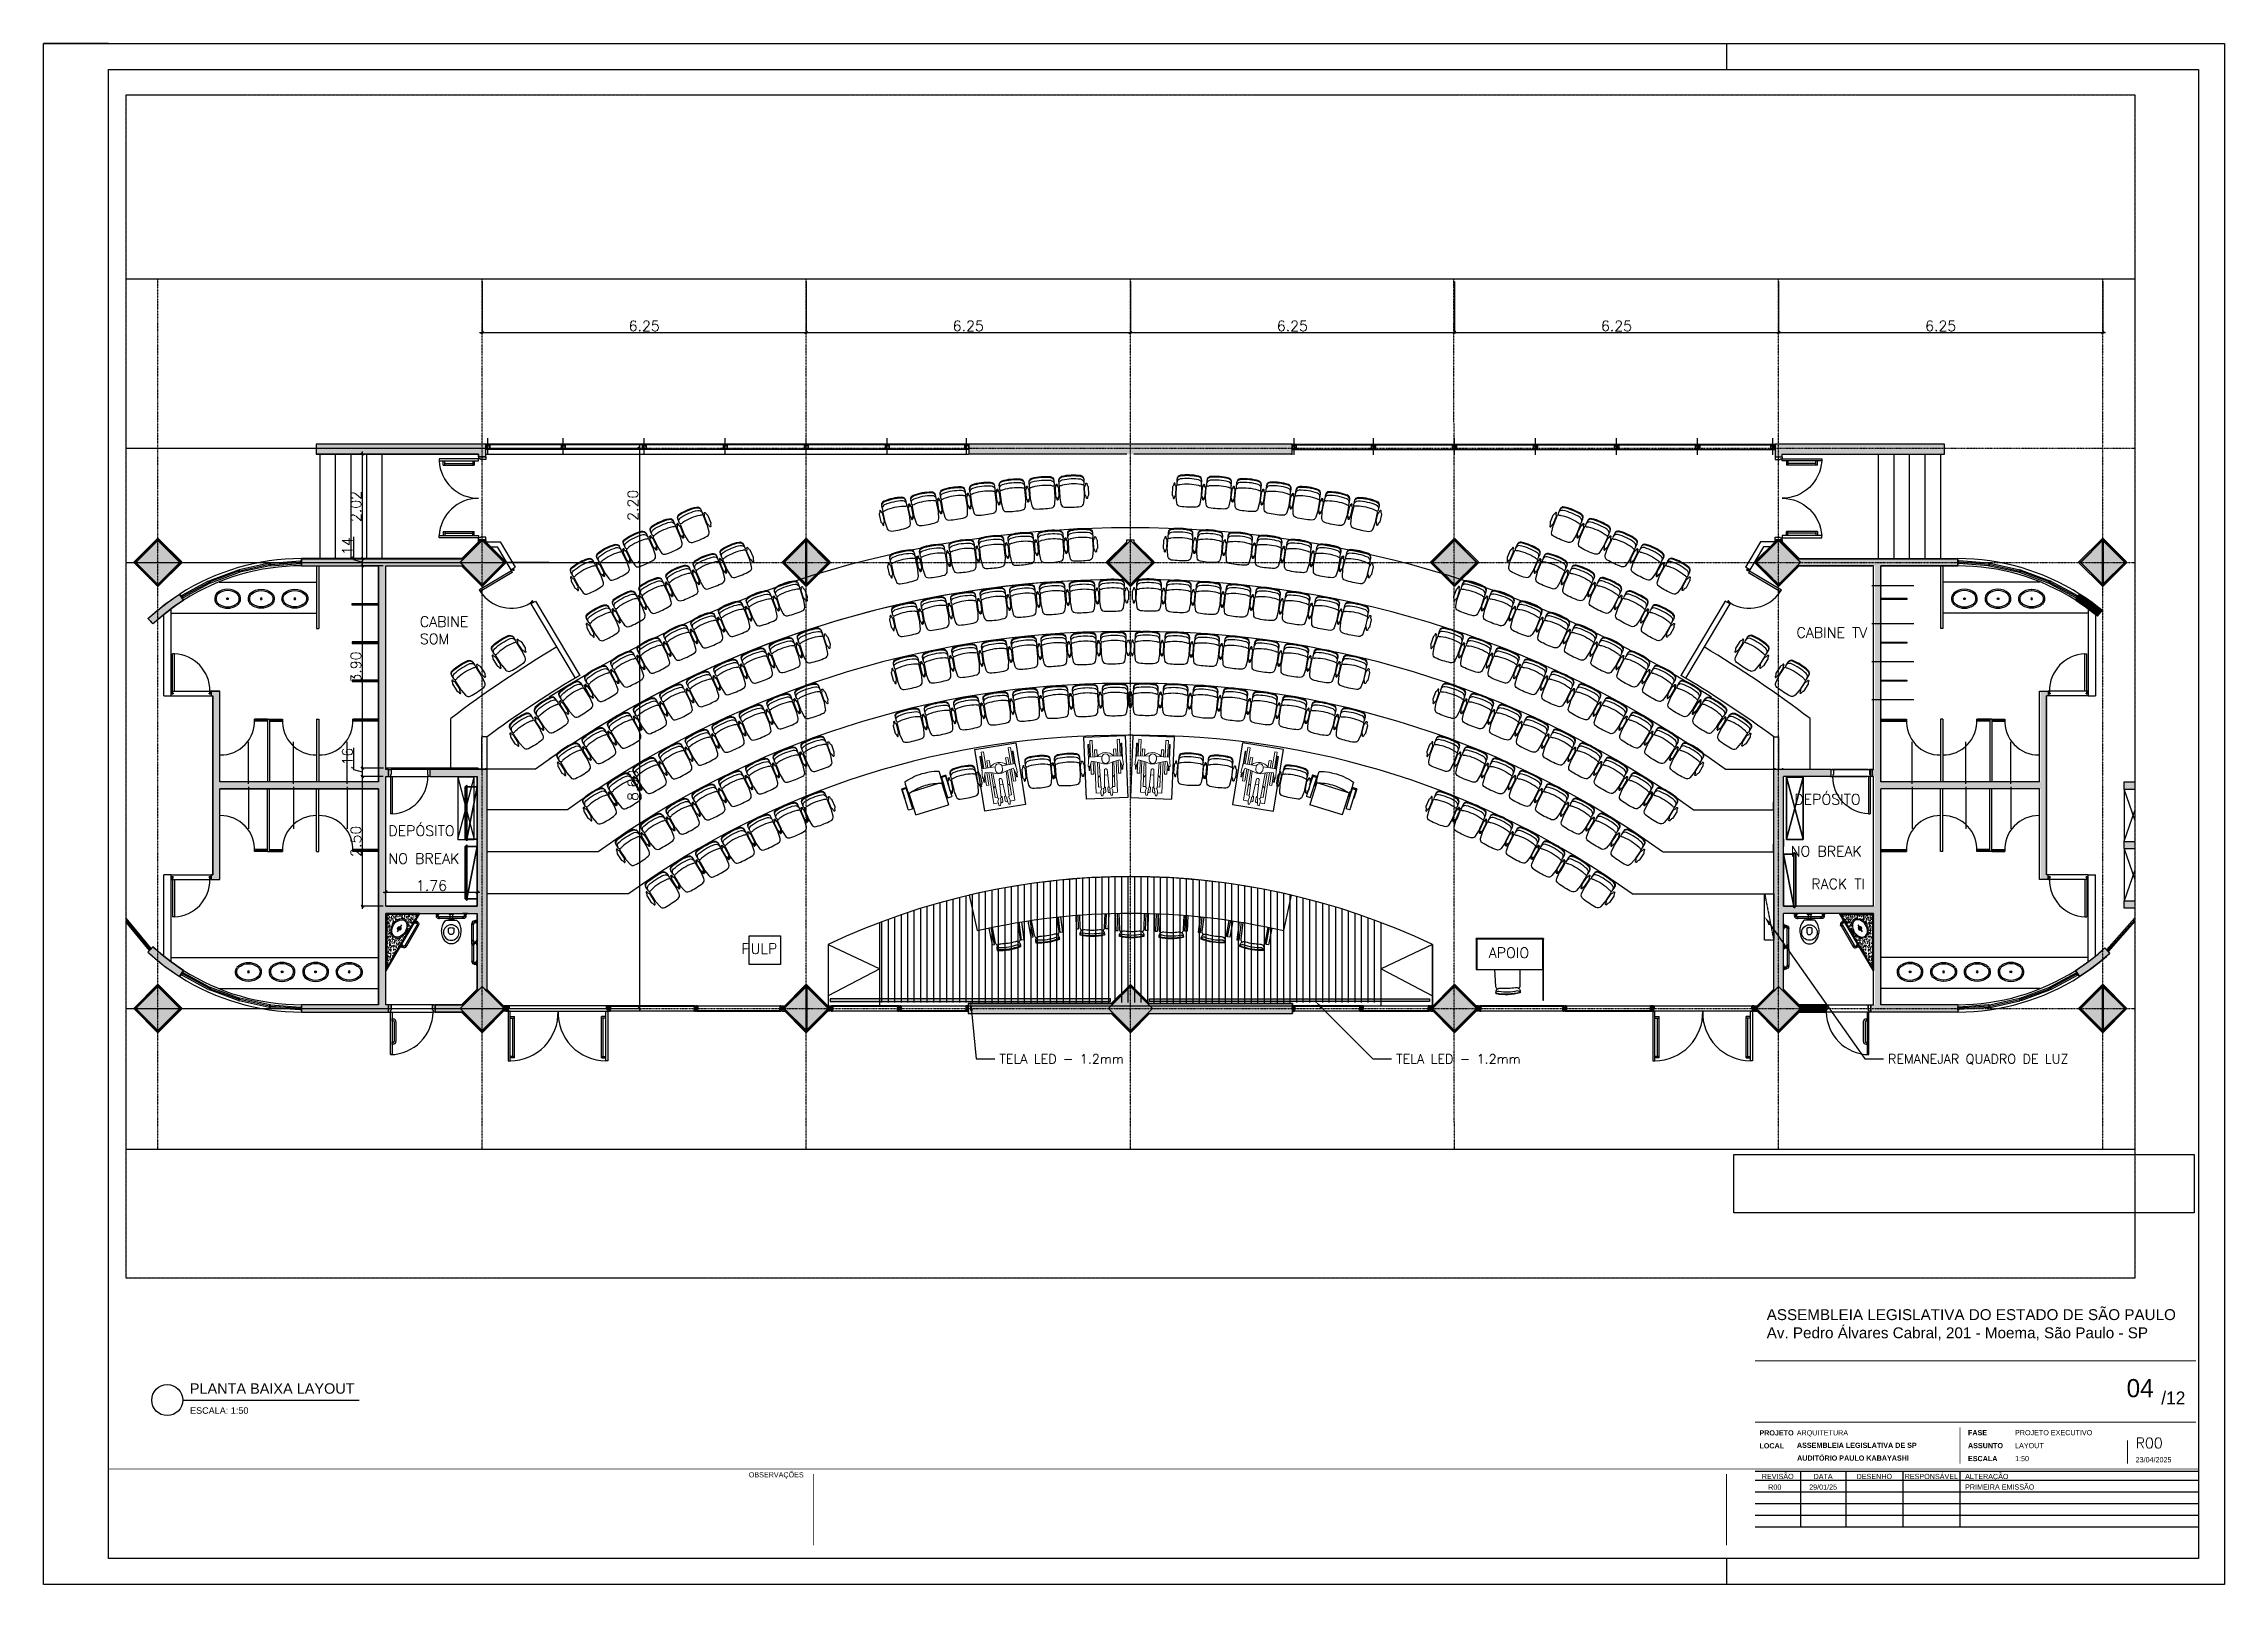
# Paper-space layout 'LAYOUT' of a CAD drawing. Header units: millimetres. Extents: x 0 to 841, y 0 to 594.
# The model-space entities are those that its viewports show. They can reach past a viewport. Long polylines and large blocks are cut down to what shows.
import ezdxf
from ezdxf import colors
from ezdxf.entities.mleader import LeaderData, LeaderLine
from ezdxf.enums import TextEntityAlignment as Align
from ezdxf.math import Vec2, Vec3

# ---------------------------------------------------------------- set-up
doc = ezdxf.new("R2010")
doc.units = ezdxf.units.MM
doc.header["$MEASUREMENT"] = 0
for name, pattern in [('DASHDOT', [1, 0.5, -0.25, 0, -0.25]), ('DASHED', [0.75, 0.5, -0.25]), ('HIDDEN2', [0.1875, 0.125, -0.0625]), ('XR_BL2_AND_MON-REV15$0$DASHDOT', [1, 0.5, -0.25, 0, -0.25])]:
    doc.linetypes.add(name, pattern=pattern)
doc.layers.add('-vp', color=162, linetype='Continuous', plot=False)
for name, color, linetype in [('ALV_2', 2, 'Continuous'), ('ALV_3', 3, 'Continuous'), ('ALV_HT', 253, 'Continuous'), ('base', 253, 'Continuous'), ('CAIX', 1, 'Continuous'), ('COB_PROJ_EST', 1, 'Continuous'), ('CORRIMÃO', 41, 'Continuous'), ('Cota Nivel', 1, 'Continuous'), ('CX', 1, 'Continuous'), ('DEMOLIR', 10, 'HIDDEN2'), ('DETALHE', 1, 'Continuous'), ('EIXOS', 31, 'DASHDOT'), ('eletrica', 200, 'Continuous'), ('LAY_1', 1, 'Continuous'), ('LAY_2', 2, 'Continuous'), ('Mob', 252, 'Continuous'), ('PISO', 252, 'Continuous'), ('PVC', 2, 'Continuous'), ('SAN', 1, 'Continuous'), ('SANFINAL', 7, 'Continuous'), ('TC_01_FOLHA', 6, 'Continuous'), ('TC_17_TEXTO', 3, 'Continuous'), ('XR_BL2_AND_MON-REV15$0$aca', 2, 'Continuous'), ('XR_BL2_AND_MON-REV15$0$EIXOS_PERFIL', 181, 'XR_BL2_AND_MON-REV15$0$DASHDOT'), ('XR_BL2_AND_MON-REV15$0$MARMORE', 7, 'Continuous'), ('XR_BL2_AND_MON-REV15$0$PERFIL_DIV', 41, 'Continuous'), ('XR_BL2_AND_MON-REV15$0$SHADE', 7, 'Continuous')]:
    doc.layers.add(name, color=color, linetype=linetype)
for name, color, linetype, lineweight in [('auxiliar eletrica am', 2, 'Continuous', 20), ('auxiliar eletrica vd', 3, 'Continuous', 20), ('Quadros eletricos', 5, 'Continuous', 50), ('Tomadas elétricas', 2, 'Continuous', 50)]:
    doc.layers.add(name, color=color, linetype=linetype, lineweight=lineweight)
doc.layers.add('PDF_Text', color=7, linetype='Continuous', true_color=0x535353)
doc.styles.add('PDF Arial', font='arial.ttf')
doc.styles.add('R80_50', font='swissl.ttf', dxfattribs={"height": 0.0925})
doc.styles.add('SIMPLEX', font='simplex', dxfattribs={"height": 0.2})
doc.styles.get("Standard").update_dxf_attribs({"font": 'romans.shx'})
doc.styles.add('TC_2.0-FUT', font='FUTURAM.TTF', dxfattribs={"height": 2})
doc.styles.add('TC_2.0-FUT-BOLD', font='', dxfattribs={"width": 0.9, "height": 2})
doc.styles.add('TECNO', font='technic_.ttf', dxfattribs={"width": 0.7})
doc.styles.get('TC_2.0-FUT-BOLD').set_extended_font_data('Futura Md BT', bold=True)
doc.dimstyles.new('SA-25', dxfattribs={"dimtxt": 0.05, "dimasz": 0.05, "dimexe": 0.025, "dimexo": 0.05, "dimgap": 0.025, "dimtad": 1, "dimzin": 4, "dimdsep": 46, "dimtxsty": 'SIMPLEX', "dimblk": 'OBLIQUE', "dimcen": 0.025, "dimdle": 0.05, "dimclrt": 2, "dimaunit": 1, "dimadec": 3, "dimazin": 0, "dimtfac": 1, "dimtofl": 0, "dimtmove": 0, "dimatfit": 3, "dimldrblk": 'OPEN30', "dimfxl": 1, "dimtolj": 1, "dimtzin": 0, "dimarcsym": 0})
picture_1 = doc.add_image_def('image1.jpg', size_in_pixel=(2243, 283))

# ---------------------------------------------------------------- blocks, each defined once
blk = doc.blocks.new('XR_BL2_AND_MON-REV15$0$P50X50')
at = {"layer": 'base'}
blk.add_hatch(color=256, dxfattribs=at).paths.add_polyline_path([(0, -0.424), (0.424, 0), (0, 0.424), (-0.424, 0)])
at = {"layer": 'base', "linetype": 'ByBlock'}
blk.add_lwpolyline([(0, -0.424), (0.424, 0), (0, 0.424), (-0.424, 0)], close=True, dxfattribs=at)
blk = doc.blocks.new('XR_BL2_AND_MON-REV15$0$PILAR 60X60_45')
at = {"layer": 'base'}
blk.add_blockref('XR_BL2_AND_MON-REV15$0$P50X50', (0, 0), dxfattribs=at)
blk = doc.blocks.new('XR_BL2_AND_MON-REV15$0$PILAR_60X60_JUNTA')
at = {"layer": 'base'}
for points in [[(-0.414, 0.01), (0, 0.424), (0.414, 0.01)], [(-0.414, -0.01), (0, -0.424), (0.414, -0.01)]]:
    blk.add_hatch(color=256, dxfattribs=at).paths.add_polyline_path(points)
at = {"layer": 'base', "linetype": 'ByBlock'}
for points in [[(-0.414, 0.01), (0, 0.424), (0.414, 0.01)], [(-0.414, -0.01), (0, -0.424), (0.414, -0.01)]]:
    blk.add_lwpolyline(points, close=True, dxfattribs=at)
at = {"layer": 'base'}
blk.add_point((0, 0), dxfattribs=at)
blk = doc.blocks.new('XR_BL2_AND_MON-REV15$0$P8014PL')
at = {"layer": 'base'}
for p, q in [((-0.075, 0.14), (-0.075, 0.859)), ((-0.075, 0.859), (-0.04, 0.859)), ((-0.04, 0.14), (-0.04, 0.859)), ((-0.8, 0), (-0.8, 0.14)), ((-0.8, 0.14), (-0.76, 0.14)), ((-0.8, 0), (-0.75, 0)), ((-0.76, 0.1), (-0.76, 0.14)), ((-0.76, 0.1), (-0.75, 0.1)), ((-0.75, 0), (-0.75, 0.1)), ((-0.04, 0.14), (-0.075, 0.14)), ((-0.05, 0), (-0.05, 0.1)), ((-0.04, 0.1), (-0.05, 0.1)), ((0, 0), (-0.05, 0)), ((-0.04, 0.1), (-0.04, 0.14)), ((0, 0.14), (-0.04, 0.14)), ((0, 0), (0, 0.14))]:
    blk.add_line(p, q, dxfattribs=at)
blk.add_arc((-0.04, 0.14), 0.72, 92.7863, 180, dxfattribs=at)
blk = doc.blocks.new('XR_BL2_AND_MON-REV15$0$P_M')
at = {"layer": 'XR_BL2_AND_MON-REV15$0$MARMORE'}
for p, q in [((-0.007, 0.035), (-0.46, -0.417)), ((0.007, 0.021), (-0.445, -0.431)), ((0.007, 0.021), (-0.007, 0.035)), ((0, 0.028), (0.007, 0.035)), ((0.438, -0.424), (0, 0.014)), ((-0.453, -0.424), (-0.46, -0.417)), ((-0.007, -0.87), (0.445, -0.417)), ((0.445, -0.417), (0.46, -0.431)), ((0.453, -0.424), (0.46, -0.417)), ((-0.453, -0.424), (-0.46, -0.431)), ((-0.46, -0.431), (-0.007, -0.884)), ((-0.453, -0.424), (-0.445, -0.431)), ((-0.438, -0.424), (0, -0.863)), ((-0.007, -0.87), (0.007, -0.884)), ((0, -0.877), (-0.007, -0.884))]:
    blk.add_line(p, q, dxfattribs=at)
for points in [[(0.46, -0.417), (0.007, 0.035)], [(0.007, -0.884), (0.46, -0.431)]]:
    blk.add_lwpolyline(points, dxfattribs=at)
blk = doc.blocks.new('XR_BL2_AND_MON-REV15$0$P160')
for p, q in [((-1.44, 0.78), (-1.52, 0.78)), ((-1.44, 0.75), (-1.52, 0.75)), ((-1.47, 0.75), (-1.47, 0.21)), ((-1.44, 0.78), (-1.44, 0.18)), ((-0.16, 0.78), (-0.08, 0.78)), ((-0.16, 0.78), (-0.16, 0.18)), ((-0.16, 0.75), (-0.08, 0.75)), ((-0.13, 0.75), (-0.13, 0.21)), ((-1.6, -0.04), (-1.6, 0.1)), ((-1.6, 0.1), (-1.56, 0.1)), ((-1.56, 0.06), (-1.56, 0.1)), ((-1.56, 0.06), (-1.55, 0.06)), ((-1.55, -0.04), (-1.55, 0.06)), ((-1.52, 0.21), (-1.44, 0.21)), ((-1.52, 0.18), (-1.44, 0.18)), ((-0.08, 0.21), (-0.16, 0.21)), ((-0.08, 0.18), (-0.16, 0.18)), ((-0.05, -0.04), (-0.05, 0.06)), ((-0.04, 0.06), (-0.05, 0.06)), ((-0.04, 0.06), (-0.04, 0.1)), ((0, 0.1), (-0.04, 0.1)), ((0, -0.04), (0, 0.1)), ((-1.6, -0.04), (-1.55, -0.04)), ((0, -0.04), (-0.05, -0.04))]:
    blk.add_line(p, q)
for points in [[(-1.52, 0.1), (-1.56, 0.1), (-1.56, 0.86), (-1.52, 0.86)], [(-0.08, 0.1), (-0.04, 0.1), (-0.04, 0.86), (-0.08, 0.86)]]:
    blk.add_lwpolyline(points, close=True)
for centre, start, end in [((-1.562, 0.099), 0.0576, 86.8461), ((-0.038, 0.099), 93.1539, 179.9424)]:
    blk.add_arc(centre, 0.762, start, end)
blk = doc.blocks.new('XR_BL2_AND_MON-REV15$0$PERFIL_UNIT_ALCOA')
at = {"color": 1}
for p, q in [((-34, 19), (-34, 13)), ((-34, 13), (-15, 13)), ((-33, 83), (-32, 83)), ((-33, 76), (-33, 83)), ((-32, 76), (-33, 76)), ((-33, 43), (-32, 43)), ((-33, 36), (-33, 43)), ((-32, 36), (-33, 36)), ((-32, 80), (-32, 79)), ((-31, 80), (-32, 80)), ((-32, 79), (-31, 79)), ((-32, 40), (-32, 39)), ((-31, 40), (-32, 40)), ((-32, 39), (-31, 39)), ((-31, 82), (-31, 80)), ((-31, 79), (-31, 77)), ((-31, 42), (-31, 40)), ((-31, 39), (-31, 37)), ((-15, 19), (-21, 19)), ((-15, 19), (-21, 19)), ((-21, 13), (-15, 13)), ((-19, 19), (-13, 19)), ((-15, 19), (-15, 13)), ((-7, 95), (-9, 95)), ((-7, 95), (-9, 95)), ((-9, 92), (-5, 92)), ((-9, 27), (-5, 27)), ((-7, 24), (-9, 24)), ((-7, 24), (-9, 24)), ((-6, 95), (-8, 97)), ((-7, 96), (-8, 97)), ((-8, 96), (-7, 97)), ((-8, 96), (-7, 97)), ((-8, 96), (-7, 97)), ((-8, 97), (-8, 97)), ((-6, 95), (-8, 97)), ((-7, 96), (-8, 97)), ((-8, 96), (-7, 97)), ((-8, 96), (-7, 97)), ((-8, 96), (-7, 97)), ((-8, 97), (-8, 97)), ((-7, 96), (-8, 96)), ((-8, 96), (-8, 96)), ((-7, 96), (-8, 96)), ((-8, 96), (-8, 96)), ((-6, 24), (-8, 22)), ((-6, 24), (-8, 22)), ((-7, 23), (-8, 22)), ((-7, 23), (-8, 22)), ((-8, 23), (-8, 23)), ((-8, 23), (-7, 22)), ((-8, 23), (-7, 22)), ((-7, 23), (-8, 22)), ((-7, 23), (-8, 22)), ((-8, 23), (-8, 23)), ((-8, 23), (-7, 22)), ((-8, 23), (-7, 22)), ((-8, 22), (-7, 22)), ((-8, 22), (-8, 22)), ((-8, 22), (-7, 22)), ((-8, 22), (-8, 22)), ((-5, 95), (-7, 97)), ((-5, 95), (-7, 97)), ((-7, 95), (-4, 97)), ((-7, 95), (-5, 97)), ((-7, 95), (-5, 97)), ((-7, 96), (-6, 97)), ((-7, 96), (-6, 97)), ((-5, 95), (-7, 97)), ((-5, 95), (-7, 97)), ((-7, 95), (-4, 97)), ((-7, 95), (-5, 97)), ((-7, 95), (-5, 97)), ((-7, 96), (-6, 97)), ((-7, 96), (-6, 97)), ((-7, 95), (-7, 96)), ((-7, 95), (-7, 96)), ((-6, 95), (-7, 96)), ((-6, 95), (-7, 96)), ((-4, 95), (-7, 95)), ((-4, 95), (-7, 95)), ((-6, 95), (-7, 95)), ((-6, 95), (-7, 95)), ((-4, 24), (-7, 24)), ((-7, 24), (-7, 23)), ((-4, 24), (-7, 24)), ((-7, 24), (-7, 23)), ((-5, 24), (-7, 22)), ((-5, 24), (-7, 22)), ((-6, 24), (-7, 23)), ((-6, 24), (-7, 23)), ((-7, 24), (-4, 22)), ((-5, 24), (-7, 22)), ((-5, 24), (-7, 22)), ((-6, 24), (-7, 23)), ((-6, 24), (-7, 23)), ((-7, 24), (-4, 22)), ((-7, 23), (-5, 22)), ((-7, 23), (-5, 22)), ((-7, 23), (-6, 22)), ((-7, 23), (-6, 22)), ((-7, 23), (-5, 22)), ((-7, 23), (-5, 22)), ((-7, 23), (-6, 22)), ((-7, 23), (-6, 22)), ((-4, 95), (-6, 97)), ((-4, 95), (-6, 97)), ((-4, 95), (-6, 97)), ((-6, 95), (-4, 97)), ((-6, 95), (-4, 97)), ((-4, 95), (-6, 97)), ((-4, 95), (-6, 97)), ((-4, 95), (-6, 97)), ((-6, 95), (-4, 97)), ((-6, 95), (-4, 97)), ((-4, 24), (-6, 22)), ((-4, 24), (-6, 22)), ((-6, 24), (-4, 22)), ((-6, 24), (-4, 22)), ((-4, 24), (-6, 22)), ((-4, 24), (-6, 22)), ((-6, 24), (-4, 22)), ((-6, 24), (-4, 22)), ((-4, 23), (-6, 22)), ((-4, 23), (-6, 22)), ((-3, 96), (-5, 97)), ((-4, 96), (-5, 97)), ((-5, 95), (-3, 97)), ((-5, 95), (-3, 97)), ((-3, 96), (-5, 97)), ((-4, 96), (-5, 97)), ((-5, 95), (-3, 97)), ((-5, 95), (-3, 97)), ((-5, 92), (-1, 92)), ((-5, 27), (-1, 27)), ((-5, 24), (-3, 22)), ((-5, 24), (-3, 22)), ((-5, 24), (-3, 22)), ((-5, 24), (-3, 22)), ((-3, 23), (-5, 22)), ((-4, 23), (-5, 22)), ((-3, 23), (-5, 22)), ((-4, 23), (-5, 22)), ((-3, 96), (-4, 97)), ((-3, 96), (-4, 97)), ((-3, 96), (-4, 97)), ((-3, 96), (-4, 97)), ((-4, 96), (-4, 95)), ((-4, 96), (-4, 95)), ((-4, 96), (-3, 96)), ((-4, 96), (-3, 96)), ((-4, 95), (-4, 95)), ((-4, 95), (-4, 95)), ((-2, 95), (-4, 95)), ((-4, 95), (-4, 95)), ((-4, 95), (-4, 95)), ((-2, 95), (-4, 95)), ((-4, 23), (-4, 24)), ((-4, 23), (-4, 24)), ((-4, 24), (-4, 24)), ((-4, 24), (-4, 23)), ((-2, 24), (-4, 24)), ((-4, 24), (-4, 24)), ((-4, 24), (-4, 23)), ((-2, 24), (-4, 24)), ((-3, 23), (-4, 22)), ((-3, 23), (-4, 22)), ((-4, 23), (-3, 22)), ((-3, 23), (-4, 22)), ((-3, 23), (-4, 22)), ((-4, 23), (-3, 22)), ((0, 19), (-4, 4)), ((-4, 13), (-4, 3)), ((-4, 8), (-4, 4)), ((-3, 97), (-3, 97)), ((-3, 96), (-3, 97)), ((-3, 97), (-3, 97)), ((-3, 96), (-3, 97)), ((-3, 96), (-3, 96)), ((-3, 96), (-3, 96)), ((-3, 23), (-3, 22)), ((-3, 23), (-3, 22)), ((-3, 22), (-3, 22)), ((-3, 22), (-3, 22)), ((-3, 22), (-3, 22)), ((-3, 22), (-3, 22)), ((10, 19), (0, 19)), ((18, 27), (9, 27)), ((9, 27), (9, 27)), ((9, 27), (9, 27)), ((9, 27), (9, 26)), ((9, 26), (9, 26)), ((9, 25), (9, 25)), ((9, 25), (9, 24)), ((9, 24), (9, 24)), ((10, 26), (10, 26)), ((10, 26), (17, 25)), ((17, 25), (10, 25)), ((10, 25), (10, 25)), ((10, 24), (10, 24)), ((10, 24), (12, 24)), ((10, 19), (13, 4)), ((12, 39), (26, 39)), ((12, 24), (12, 23)), ((12, 23), (12, 23)), ((12, 23), (12, 23)), ((12, 23), (12, 23)), ((12, 22), (12, 22)), ((12, 22), (12, 21)), ((12, 21), (12, 21)), ((12, 21), (12, 21)), ((12, 21), (15, 21)), ((15, 43), (13, 43)), ((13, 43), (13, 43)), ((13, 42), (13, 42)), ((13, 42), (13, 40)), ((13, 40), (13, 40)), ((13, 40), (13, 39)), ((13, 39), (13, 39)), ((13, 39), (13, 37)), ((13, 37), (13, 37)), ((13, 36), (13, 36)), ((13, 36), (15, 36)), ((13, 13), (13, 3)), ((13, 8), (13, 4)), ((15, 36), (15, 43)), ((15, 41), (16, 40)), ((15, 38), (15, 41)), ((15, 40), (15, 40)), ((15, 38), (15, 38)), ((15, 38), (16, 38)), ((15, 23), (15, 24)), ((16, 23), (15, 23)), ((15, 23), (15, 23)), ((15, 21), (16, 22)), ((15, 21), (15, 21)), ((15, 21), (15, 21)), ((16, 41), (17, 40)), ((16, 38), (16, 41)), ((16, 40), (16, 40)), ((16, 38), (16, 40)), ((16, 38), (17, 38)), ((16, 38), (16, 38)), ((16, 24), (18, 24)), ((16, 23), (16, 23)), ((16, 22), (16, 22)), ((17, 38), (18, 41)), ((17, 38), (17, 40)), ((17, 40), (17, 40)), ((17, 38), (17, 38)), ((17, 38), (18, 38)), ((17, 25), (17, 25)), ((17, 25), (17, 25)), ((17, 25), (17, 25)), ((17, 25), (17, 25)), ((17, 25), (17, 25)), ((18, 41), (18, 40)), ((18, 38), (19, 41)), ((18, 38), (18, 40)), ((18, 40), (19, 40)), ((18, 38), (18, 38)), ((18, 38), (19, 38)), ((18, 24), (18, 27)), ((18, 27), (18, 27)), ((18, 27), (18, 27)), ((18, 24), (18, 24)), ((18, 24), (18, 24)), ((19, 41), (19, 40)), ((19, 38), (20, 41)), ((19, 40), (19, 40)), ((19, 40), (20, 40)), ((19, 38), (19, 40)), ((19, 38), (20, 38)), ((19, 38), (19, 38)), ((19, 38), (19, 38)), ((20, 41), (20, 40)), ((20, 38), (20, 40)), ((20, 40), (21, 40)), ((20, 38), (21, 38)), ((21, 38), (21, 41)), ((21, 41), (21, 40)), ((21, 38), (21, 40)), ((21, 40), (22, 40)), ((21, 38), (21, 38)), ((21, 38), (22, 38)), ((22, 38), (22, 41)), ((22, 41), (22, 40)), ((22, 38), (22, 40)), ((22, 40), (23, 40)), ((22, 38), (22, 38)), ((22, 38), (23, 38)), ((23, 38), (23, 41)), ((23, 41), (24, 40)), ((23, 38), (24, 40)), ((23, 38), (23, 38)), ((23, 38), (23, 38)), ((24, 40), (24, 40)), ((24, 39), (24, 40)), ((24, 19), (24, 13)), ((31, 13), (24, 13)), ((43, 13), (24, 13)), ((26, 19), (32, 19)), ((26, 19), (45, 19)), ((39, 82), (39, 80)), ((39, 80), (40, 80)), ((39, 79), (39, 77)), ((40, 79), (39, 79)), ((41, 83), (40, 83)), ((40, 80), (40, 79)), ((40, 76), (41, 76)), ((41, 76), (41, 83)), ((43, 19), (43, 13))]:
    blk.add_line(p, q, dxfattribs=at)
for points in [[(-33, 19), (0, 19), (0, 19), (0, 24), (0, 24), (-3, 24, 1), (-3, 23), (-3, 23), (-3, 22), (-8, 22), (-8, 23), (-7, 23, 1), (-7, 24), (-10, 24), (-10, 23, -0.414214), (-12, 21), (-32, 21, -0.414214), (-34, 23), (-34, 96, -0.414214), (-32, 98), (-10, 98), (-10, 98), (-10, 95), (-10, 95, 0.419197), (-10, 95), (-7, 95, 1.022616), (-7, 96), (-8, 96), (-8, 97), (-3, 97), (-3, 96), (-3, 96, 1), (-3, 95), (0, 95), (0, 95), (0, 99), (-35, 99), (-35, 99), (-35, 18, 0.414214), (-35, 17), (-34, 17, 0.414214), (-34, 18), (-34, 19, -0.414214), (-33, 19)], [(40, 97), (14, 97, 0.414214), (12, 95), (12, 91, -0.414214), (10, 89), (-4, 89), (-4, 86), (-5, 86), (-5, 89), (-13, 89, -1.000008), (-13, 91), (-5, 92), (-5, 92), (10, 92), (10, 99, -0.414214), (10, 99), (44, 99, -0.414214), (45, 99), (45, 63, -0.406616), (44, 62), (18, 62, 0.414214), (17, 62), (17, 27, -0.414214), (17, 27), (-5, 27), (-13, 28, -1.000008), (-13, 30), (-5, 30), (-5, 33), (-4, 33), (-4, 30), (13, 30, 0.414214), (15, 32), (15, 65, -0.414214), (15, 65), (40, 65, 0.414214), (42, 67), (42, 95, 0.414214), (40, 97)], [(19, 56), (19, 30), (18, 30, 1), (18, 29), (19, 29), (19, 24), (16, 24, 0.414173), (15, 23), (15, 23), (16, 23, -0.585709), (16, 22), (16, 21, -0.26127), (15, 21), (12, 21, -0.253886), (12, 21), (11, 22, -0.595041), (11, 23), (12, 23), (12, 23, 0.414173), (12, 24), (10, 24, 0.414214), (10, 23), (10, 20, 0.414214), (10, 19), (44, 19, 0.414214), (45, 20), (45, 62, 0.414214), (44, 62), (19, 62, 0.414214), (19, 62), (19, 57), (18, 57, 1), (18, 56), (19, 56)], [(13, 22), (13, 24), (13, 24, -0.414214), (13, 24), (13, 24), (14, 24), (14, 24, -0.414214), (15, 24), (15, 24), (15, 22), (15, 22, -0.414214), (14, 22), (14, 22), (13, 22), (13, 22, -0.414214), (13, 22)], [(20, 22), (19, 22, 0.414214), (18, 22), (18, 21, 0.414214), (19, 21), (43, 21), (43, 61), (20, 61), (20, 23, -0.414214), (20, 22)]]:
    blk.add_lwpolyline(points, format="xyb", dxfattribs=at)
for points in [[(-7, 96), (-8, 96), (-8, 97), (-3, 97), (-3, 96), (-4, 96)], [(-7, 96), (-8, 96), (-8, 97), (-3, 97), (-3, 96), (-4, 96)], [(-7, 23), (-8, 23), (-8, 22), (-3, 22), (-3, 23), (-4, 23)], [(-7, 23), (-8, 23), (-8, 22), (-3, 22), (-3, 23), (-4, 23)]]:
    blk.add_lwpolyline(points, dxfattribs=at)
for centre, radius, start, end in [((-32, 82), 0.869, 0, 90), ((-32, 77), 0.869, 270, 0), ((-32, 42), 0.869, 0, 90), ((-32, 37), 0.869, 270, 0), ((-9, 93), 1.57, 97.3776, 269.717), ((-9, 25), 1.57, 90.283, 262.6224), ((-2, 93), 1.44, 277.4115, 92.3804), ((-2, 25), 1.44, 267.6196, 82.5885), ((9, 27), 0.3, 90.0002, 173.0764), ((10, 26), 0.5, 173.0802, 360), ((10, 25), 0.3, 86.9206, 179.9979), ((10, 24), 0.3, 180, 270), ((12, 24), 0.3, 360, 90), ((12, 23), 0.184, 90, 194.9998), ((12, 21), 0.184, 202.0192, 270), ((16, 24), 0.3, 90, 180), ((15, 21), 0.184, 270, 337.9776), ((16, 23), 0.184, 344.9975, 90), ((17, 25), 0.2, 0, 86.4562), ((17, 25), 0.2, 266.9225, 0), ((18, 27), 0.3, 0, 90), ((18, 24), 0.3, 270, 0), ((40, 82), 0.869, 90, 180), ((40, 77), 0.869, 180, 270)]:
    blk.add_arc(centre, radius, start, end, dxfattribs=at)
at = {"color": 1, "extrusion": (0, 0, -1)}
for centre, major_axis in [((13, 42), (0.573, -0.573)), ((13, 37), (0.573, 0.573))]:
    blk.add_ellipse(centre, major_axis=major_axis, ratio=1, start_param=2.356194, end_param=3.926991, dxfattribs=at)
at = {"color": 1}
for points, knots in [([(25, 39), (25, 39), (25, 39), (25, 39), (25, 39), (25, 39), (25, 39), (25, 39), (25, 39), (24, 39), (24, 39), (24, 39), (24, 39), (24, 39), (24, 39), (24, 39), (24, 39), (24, 39), (24, 39), (24, 39), (24, 39), (24, 39), (24, 39), (24, 39), (24, 39), (24, 39), (24, 39), (24, 39), (24, 38), (23, 38), (23, 38), (23, 38), (23, 38), (23, 38)], [0, 0, 0, 0, 0.051439, 0.072585, 0.094945, 0.148925, 0.177318, 0.208117, 0.229263, 0.263962, 0.286322, 0.316684, 0.341831, 0.370224, 0.385176, 0.410323, 0.432683, 0.466448, 0.484229, 0.519793, 0.54494, 0.583668, 0.608815, 0.635405, 0.653187, 0.684808, 0.766724, 0.798345, 0.829966, 0.855113, 0.870066, 0.927124, 1, 1, 1, 1]), ([(25, 39), (25, 39), (25, 40), (25, 40), (25, 40), (25, 40), (24, 40), (25, 40), (24, 40), (24, 40), (24, 40), (24, 40), (24, 40), (24, 40), (24, 40), (24, 40), (24, 40), (24, 40), (24, 40), (24, 40), (24, 40), (24, 40), (24, 40), (24, 40), (24, 40)], [0, 0, 0, 0, 0.07678, 0.102261, 0.156401, 0.18506, 0.227914, 0.244954, 0.311716, 0.342019, 0.377118, 0.407421, 0.432902, 0.525013, 0.566753, 0.587018, 0.625497, 0.657854, 0.688156, 0.805193, 0.825457, 0.896684, 0.922166, 1, 1, 1, 1])]:
    blk.add_open_spline(points, degree=3, knots=knots, dxfattribs=at)
at = {"layer": 'XR_BL2_AND_MON-REV15$0$EIXOS_PERFIL', "linetype": 'ByBlock', "ltscale": 0.1}
blk.add_line((5, 207), (5, -115), dxfattribs=at)
blk = doc.blocks.new('XR_BL2_AND_MON-REV15$0$A$C10B331E6')
at = {"layer": 'base'}
for p, q in [((-0.15, 0), (-0.15, -9.313, 2.33)), ((-0.06, 0, 197.496), (-0.06, -9.313, 199.826)), ((-0.05, 0, 179.853), (-0.05, -9.313, 199.826))]:
    blk.add_line(p, q, dxfattribs=at)
at = {"layer": 'base', "elevation": 179.853}
blk.add_lwpolyline([(-0.06, -9.313), (-0.05, -9.313)], dxfattribs=at)
at = {"layer": 'base', "linetype": 'ByBlock', "ltscale": 0.1, "xscale": -0.001000000000203727, "yscale": 0.001000000000203727, "zscale": 0.0009999999999763531, "rotation": 90}
for p in [(-0.047, -0.035, 197.496), (-0.047, -1.566), (-0.047, -3.129), (-0.047, -4.691), (-0.047, -6.254), (-0.047, -7.816), (-0.047, -9.269, 179.853)]:
    blk.add_blockref('XR_BL2_AND_MON-REV15$0$PERFIL_UNIT_ALCOA', p, dxfattribs=at)
blk = doc.blocks.new('XR_BL2_AND_MON-REV15$0$P2000501')
for points in [[(0.231, -0.362, 0.149389), (0.24, -0.334), (0.24, -0.142, 0.03724), (0.239, -0.127), (0.221, -0.006, 0.342214), (0.154, 0.058, 0.051556), (-0.154, 0.058, 0.342214), (-0.221, -0.006), (-0.239, -0.127, 0.03724), (-0.24, -0.142), (-0.24, -0.334, 0.149389), (-0.231, -0.362)], [(0.24, -0.397, -0.36261), (0.178, -0.471, -0.08991), (-0.178, -0.471, -0.36261), (-0.24, -0.397)], [(0.24, -0.453, -0.36261), (0.178, -0.527, -0.08991), (-0.178, -0.527, -0.36261), (-0.24, -0.453)]]:
    blk.add_lwpolyline(points, format="xyb")
for points in [[(-0.254, -0.154, -0.164851), (-0.25, -0.166), (-0.25, -0.31, -0.164851), (-0.254, -0.322, 0.162089), (-0.273, -0.375, -1), (-0.297, -0.375, 0.162089), (-0.316, -0.322, -0.164851), (-0.32, -0.31), (-0.32, -0.166, -0.164851), (-0.316, -0.154, 0.162089), (-0.297, -0.1, -1), (-0.273, -0.1, 0.162089)], [(-0.178, -0.368, 0.08991), (0.178, -0.368, 0.086278), (0.203, -0.359, -0.57735), (0.24, -0.381), (0.24, -0.468, -0.36261), (0.178, -0.542, -0.08991), (-0.178, -0.542, -0.36261), (-0.24, -0.468), (-0.24, -0.381, -0.57735), (-0.203, -0.359, 0.086278)], [(0.25, -0.166), (0.25, -0.31, 0.164851), (0.254, -0.322, -0.162089), (0.273, -0.375, 1), (0.297, -0.375, -0.162089), (0.316, -0.322, 0.164851), (0.32, -0.31), (0.32, -0.166, 0.164851), (0.316, -0.154, -0.162089), (0.297, -0.1, 1), (0.273, -0.1, -0.162089), (0.254, -0.154, 0.164851)]]:
    blk.add_lwpolyline(points, format="xyb", close=True)
blk = doc.blocks.new('XR_BL2_AND_MON-REV15$0$A$C331768BC')
at = {"layer": 'XR_BL2_AND_MON-REV15$0$SHADE'}
blk.add_hatch(color=254, dxfattribs=at).paths.add_polyline_path([(73, 22), (73, 17), (85, 17), (85, 26), (80, 26), (80, 45), (85, 45), (85, 54), (73, 54), (73, 49), (29, 49), (29, 54), (18, 54), (18, 46), (23, 46), (23, 25), (18, 25), (18, 17), (29, 17), (29, 22), (51, 22)])
at = {"layer": 'XR_BL2_AND_MON-REV15$0$EIXOS_PERFIL'}
for p, q in [((-9, 35, -59), (110, 35, -59)), ((51, 86, -59), (51, -19, -59))]:
    blk.add_line(p, q, dxfattribs=at)
at = {"layer": 'XR_BL2_AND_MON-REV15$0$PERFIL_DIV'}
for p, q in [((0, 65, -59), (0, 46, -59)), ((2, 66, -59), (1, 66, -59)), ((2, 5, -59), (1, 5, -59)), ((2, 50, -59), (2, 66, -59)), ((9, 50, -59), (2, 50, -59)), ((2, 49, -59), (11, 49, -59)), ((2, 46, -59), (2, 49, -59)), ((13, 42, -59), (6, 42, -59)), ((16, 40, -59), (6, 40, -59)), ((9, 65, -59), (9, 50, -59)), ((9, 33, -59), (9, 37, -59)), ((10, 63, -59), (10, 65, -59)), ((10, 50, -59), (10, 57, -59)), ((15, 50, -59), (10, 50, -59)), ((10, 37, -59), (10, 33, -59)), ((11, 49, -59), (11, 49, -59)), ((11, 49, -59), (13, 49, -59)), ((12, 40, -59), (16, 40, -59)), ((15, 39, -59), (12, 39, -59)), ((12, 31, -59), (15, 31, -59)), ((16, 30, -59), (12, 30, -59)), ((14, 69, -59), (13, 69, -59)), ((13, 69, -59), (13, 51, -59)), ((13, 51, -59), (14, 51, -59)), ((13, 49, -59), (13, 42, -59)), ((14, 71, -59), (34, 71, -59)), ((15, 70, -59), (14, 70, -59)), ((14, 58, -59), (14, 69, -59)), ((21, 58, -59), (14, 58, -59)), ((14, 55, -59), (30, 55, -59)), ((14, 51, -59), (14, 55, -59)), ((15, 67, -59), (15, 70, -59)), ((15, 67, -59), (16, 67, -59)), ((18, 58, -59), (15, 60, -59)), ((15, 60, -59), (16, 60, -59)), ((16, 55, -59), (15, 55, -59)), ((15, 55, -59), (15, 50, -59)), ((15, 42, -59), (15, 49, -59)), ((15, 49, -59), (16, 49, -59)), ((16, 42, -59), (15, 42, -59)), ((18, 13, -59), (15, 11, -59)), ((15, 11, -59), (16, 11, -59)), ((16, 70, -59), (31, 70, -59)), ((16, 67, -59), (16, 70, -59)), ((16, 60, -59), (19, 58, -59)), ((16, 49, -59), (16, 55, -59)), ((16, 40, -59), (16, 42, -59)), ((16, 40, -59), (16, 40, -59)), ((16, 31, -59), (16, 30, -59)), ((16, 30, -59), (16, 29, -59)), ((16, 11, -59), (19, 13, -59)), ((17, 39, -59), (18, 39, -59)), ((18, 32, -59), (17, 32, -59)), ((21, 59, -59), (22, 61, -59)), ((24, 59, -59), (21, 58, -59)), ((21, 12, -59), (22, 10, -59)), ((23, 60, -59), (22, 59, -59)), ((23, 11, -59), (22, 12, -59)), ((24, 62, -59), (39, 65, -59)), ((39, 64, -59), (24, 61, -59)), ((30, 57, -59), (24, 59, -59)), ((39, 7, -59), (24, 10, -59)), ((24, 9, -59), (39, 6, -59)), ((30, 55, -59), (30, 57, -59)), ((33, 66, -59), (31, 66, -59)), ((71, 54, -59), (31, 54, -59)), ((32, 68, -59), (32, 68, -59)), ((32, 67, -59), (32, 67, -59)), ((34, 70, -59), (34, 70, -59)), ((35, 70, -59), (35, 70, -59)), ((36, 68, -59), (36, 68, -59)), ((36, 67, -59), (36, 67, -59)), ((37, 66, -59), (36, 66, -59)), ((40, 69, -59), (37, 70, -59)), ((40, 67, -59), (38, 68, -59)), ((42, 68, -59), (51, 68, -59)), ((50, 66, -59), (42, 66, -59)), ((48, 56, -59), (43, 63, -59)), ((59, 56, -59), (43, 56, -59)), ((43, 56, -59), (43, 54, -59)), ((43, 54, -59), (59, 54, -59)), ((43, 15, -59), (43, 17, -59)), ((43, 17, -59), (59, 17, -59)), ((48, 15, -59), (43, 8, -59)), ((59, 15, -59), (43, 15, -59)), ((44, 63, -59), (49, 56, -59)), ((44, 8, -59), (49, 15, -59)), ((50, 65, -59), (50, 66, -59)), ((50, 65, -59), (51, 65, -59)), ((51, 65, -59), (51, 68, -59)), ((60, 68, -59), (51, 68, -59)), ((51, 65, -59), (51, 68, -59)), ((51, 65, -59), (51, 68, -59)), ((51, 65, -59), (51, 68, -59)), ((53, 65, -59), (51, 65, -59)), ((51, 6, -59), (51, 3, -59)), ((51, 6, -59), (51, 3, -59)), ((51, 6, -59), (51, 3, -59)), ((51, 6, -59), (51, 3, -59)), ((53, 65, -59), (53, 66, -59)), ((53, 66, -59), (60, 66, -59)), ((58, 63, -59), (53, 56, -59)), ((58, 8, -59), (53, 15, -59)), ((54, 56, -59), (59, 63, -59)), ((54, 15, -59), (59, 8, -59)), ((59, 54, -59), (59, 56, -59)), ((59, 17, -59), (59, 15, -59)), ((62, 69, -59), (65, 70, -59)), ((62, 67, -59), (64, 68, -59)), ((78, 62, -59), (63, 65, -59)), ((63, 64, -59), (78, 61, -59)), ((63, 7, -59), (78, 10, -59)), ((78, 9, -59), (63, 6, -59)), ((65, 66, -59), (66, 66, -59)), ((66, 68, -59), (66, 68, -59)), ((66, 67, -59), (66, 67, -59)), ((67, 70, -59), (67, 70, -59)), ((88, 71, -59), (68, 71, -59)), ((68, 70, -59), (68, 70, -59)), ((69, 66, -59), (71, 66, -59)), ((71, 54, -59), (69, 54, -59)), ((70, 68, -59), (70, 68, -59)), ((70, 67, -59), (70, 67, -59)), ((86, 70, -59), (71, 70, -59)), ((72, 57, -59), (78, 59, -59)), ((72, 55, -59), (72, 57, -59)), ((88, 55, -59), (72, 55, -59)), ((78, 59, -59), (81, 58, -59)), ((79, 60, -59), (80, 59, -59)), ((79, 11, -59), (80, 12, -59)), ((81, 59, -59), (80, 61, -59)), ((81, 12, -59), (80, 10, -59)), ((81, 58, -59), (88, 58, -59)), ((86, 60, -59), (83, 58, -59)), ((86, 11, -59), (83, 13, -59)), ((84, 58, -59), (87, 60, -59)), ((85, 39, -59), (84, 39, -59)), ((84, 32, -59), (85, 32, -59)), ((85, 17, -59), (85, 26, -59)), ((86, 67, -59), (86, 70, -59)), ((88, 67, -59), (86, 67, -59)), ((87, 60, -59), (86, 60, -59)), ((86, 49, -59), (86, 55, -59)), ((86, 55, -59), (88, 55, -59)), ((88, 49, -59), (86, 49, -59)), ((86, 40, -59), (86, 42, -59)), ((86, 42, -59), (88, 42, -59)), ((86, 40, -59), (96, 40, -59)), ((90, 40, -59), (86, 40, -59)), ((86, 40, -59), (86, 40, -59)), ((86, 31, -59), (86, 30, -59)), ((86, 30, -59), (86, 29, -59)), ((86, 30, -59), (90, 30, -59)), ((86, 22, -59), (86, 15, -59)), ((87, 11, -59), (86, 11, -59)), ((87, 39, -59), (90, 39, -59)), ((90, 31, -59), (87, 31, -59)), ((88, 67, -59), (88, 70, -59)), ((88, 70, -59), (88, 70, -59)), ((88, 58, -59), (88, 69, -59)), ((88, 69, -59), (89, 69, -59)), ((88, 55, -59), (88, 50, -59)), ((88, 51, -59), (88, 55, -59)), ((88, 50, -59), (92, 50, -59)), ((89, 51, -59), (88, 51, -59)), ((88, 42, -59), (88, 49, -59)), ((89, 69, -59), (89, 51, -59)), ((89, 49, -59), (89, 42, -59)), ((91, 49, -59), (89, 49, -59)), ((89, 42, -59), (96, 42, -59)), ((101, 49, -59), (91, 49, -59)), ((91, 49, -59), (91, 49, -59)), ((92, 63, -59), (92, 65, -59)), ((92, 50, -59), (92, 57, -59)), ((92, 37, -59), (92, 33, -59)), ((93, 65, -59), (93, 50, -59)), ((93, 50, -59), (101, 50, -59)), ((93, 33, -59), (93, 37, -59)), ((101, 66, -59), (101, 66, -59)), ((101, 50, -59), (101, 66, -59)), ((101, 54, -59), (101, 56, -59)), ((102, 65, -59), (102, 46, -59))]:
    blk.add_line(p, q, dxfattribs=at)
at = {"layer": 'XR_BL2_AND_MON-REV15$0$PERFIL_DIV', "linetype": 'Continuous'}
for p, q in [((0, 6, -59), (0, 25, -59)), ((2, 25, -59), (2, 22, -59)), ((2, 22, -59), (11, 22, -59)), ((9, 20, -59), (2, 20, -59)), ((2, 20, -59), (2, 5, -59)), ((16, 30, -59), (6, 30, -59)), ((13, 29, -59), (6, 29, -59)), ((9, 6, -59), (9, 20, -59)), ((15, 20, -59), (10, 20, -59)), ((10, 20, -59), (10, 14, -59)), ((10, 8, -59), (10, 6, -59)), ((11, 22, -59), (11, 22, -59)), ((11, 22, -59), (13, 22, -59)), ((13, 22, -59), (13, 29, -59)), ((13, 2, -59), (13, 20, -59)), ((13, 20, -59), (14, 20, -59)), ((14, 2, -59), (13, 2, -59)), ((14, 20, -59), (14, 15, -59)), ((14, 15, -59), (30, 15, -59)), ((21, 13, -59), (14, 13, -59)), ((14, 13, -59), (14, 2, -59)), ((15, 1, -59), (14, 1, -59)), ((15, 29, -59), (15, 22, -59)), ((16, 29, -59), (15, 29, -59)), ((15, 22, -59), (16, 22, -59)), ((15, 15, -59), (15, 20, -59)), ((16, 15, -59), (15, 15, -59)), ((15, 4, -59), (16, 4, -59)), ((15, 4, -59), (15, 1, -59)), ((16, 40, -59), (16, 55, -59)), ((16, 55, -59), (33, 55, -59)), ((16, 15, -59), (16, 31, -59)), ((16, 22, -59), (16, 15, -59)), ((33, 15, -59), (16, 15, -59)), ((16, 4, -59), (16, 1, -59)), ((16, 1, -59), (31, 1, -59)), ((29, 54, -59), (18, 54, -59)), ((18, 54, -59), (18, 46, -59)), ((18, 46, -59), (23, 46, -59)), ((21, 44, -59), (18, 44, -59)), ((18, 44, -59), (18, 40, -59)), ((18, 31, -59), (18, 27, -59)), ((18, 27, -59), (21, 27, -59)), ((23, 25, -59), (18, 25, -59)), ((18, 25, -59), (18, 17, -59)), ((18, 17, -59), (29, 17, -59)), ((21, 27, -59), (21, 44, -59)), ((24, 12, -59), (21, 13, -59)), ((23, 46, -59), (23, 25, -59)), ((30, 14, -59), (24, 12, -59)), ((29, 49, -59), (29, 54, -59)), ((73, 49, -59), (29, 49, -59)), ((29, 22, -59), (51, 22, -59)), ((29, 17, -59), (29, 22, -59)), ((30, 15, -59), (30, 14, -59)), ((31, 54, -59), (31, 50, -59)), ((33, 54, -59), (31, 54, -59)), ((31, 54, -59), (31, 50, -59)), ((31, 50, -59), (71, 50, -59)), ((31, 50, -59), (71, 50, -59)), ((31, 17, -59), (31, 20, -59)), ((31, 20, -59), (71, 20, -59)), ((51, 20, -59), (31, 20, -59)), ((31, 20, -59), (31, 17, -59)), ((71, 17, -59), (31, 17, -59)), ((31, 17, -59), (33, 17, -59)), ((33, 5, -59), (31, 5, -59)), ((32, 4, -59), (32, 4, -59)), ((32, 3, -59), (32, 3, -59)), ((33, 55, -59), (33, 54, -59)), ((33, 17, -59), (33, 16, -59)), ((34, 1, -59), (34, 1, -59)), ((35, 1, -59), (35, 1, -59)), ((37, 5, -59), (36, 5, -59)), ((36, 4, -59), (36, 4, -59)), ((36, 3, -59), (36, 3, -59)), ((40, 2, -59), (37, 1, -59)), ((40, 4, -59), (38, 3, -59)), ((50, 5, -59), (42, 5, -59)), ((42, 3, -59), (51, 3, -59)), ((50, 6, -59), (51, 6, -59)), ((50, 6, -59), (50, 5, -59)), ((51, 22, -59), (51, 20, -59)), ((51, 20, -59), (51, 22, -59)), ((51, 22, -59), (73, 22, -59)), ((71, 20, -59), (51, 20, -59)), ((53, 6, -59), (51, 6, -59)), ((60, 3, -59), (51, 3, -59)), ((53, 6, -59), (53, 5, -59)), ((53, 5, -59), (60, 5, -59)), ((62, 4, -59), (64, 3, -59)), ((62, 2, -59), (65, 1, -59)), ((65, 5, -59), (66, 5, -59)), ((66, 4, -59), (66, 4, -59)), ((66, 3, -59), (66, 3, -59)), ((67, 1, -59), (67, 1, -59)), ((68, 1, -59), (68, 1, -59)), ((69, 54, -59), (69, 55, -59)), ((69, 55, -59), (86, 55, -59)), ((69, 16, -59), (69, 17, -59)), ((69, 17, -59), (71, 17, -59)), ((86, 15, -59), (69, 15, -59)), ((69, 5, -59), (71, 5, -59)), ((70, 4, -59), (70, 4, -59)), ((70, 3, -59), (70, 3, -59)), ((71, 50, -59), (71, 54, -59)), ((71, 50, -59), (71, 54, -59)), ((71, 20, -59), (71, 17, -59)), ((71, 17, -59), (71, 20, -59)), ((86, 1, -59), (71, 1, -59)), ((88, 15, -59), (72, 15, -59)), ((72, 15, -59), (72, 14, -59)), ((72, 14, -59), (78, 12, -59)), ((85, 54, -59), (73, 54, -59)), ((73, 54, -59), (73, 49, -59)), ((73, 22, -59), (73, 17, -59)), ((73, 17, -59), (85, 17, -59)), ((78, 12, -59), (81, 13, -59)), ((80, 26, -59), (80, 45, -59)), ((80, 45, -59), (85, 45, -59)), ((85, 26, -59), (80, 26, -59)), ((85, 44, -59), (81, 44, -59)), ((81, 44, -59), (81, 27, -59)), ((81, 27, -59), (85, 27, -59)), ((81, 13, -59), (88, 13, -59)), ((84, 13, -59), (87, 11, -59)), ((85, 45, -59), (85, 54, -59)), ((85, 40, -59), (85, 44, -59)), ((85, 27, -59), (85, 31, -59)), ((86, 55, -59), (86, 40, -59)), ((86, 31, -59), (86, 15, -59)), ((86, 30, -59), (96, 30, -59)), ((86, 29, -59), (88, 29, -59)), ((88, 22, -59), (86, 22, -59)), ((86, 15, -59), (88, 15, -59)), ((88, 4, -59), (86, 4, -59)), ((86, 4, -59), (86, 1, -59)), ((88, 29, -59), (88, 22, -59)), ((89, 20, -59), (88, 20, -59)), ((88, 20, -59), (88, 15, -59)), ((88, 15, -59), (88, 20, -59)), ((88, 20, -59), (92, 20, -59)), ((88, 13, -59), (88, 2, -59)), ((88, 4, -59), (88, 1, -59)), ((88, 2, -59), (89, 2, -59)), ((88, 1, -59), (88, 1, -59)), ((89, 22, -59), (89, 29, -59)), ((89, 29, -59), (96, 29, -59)), ((91, 22, -59), (89, 22, -59)), ((89, 2, -59), (89, 20, -59)), ((101, 22, -59), (91, 22, -59)), ((91, 22, -59), (91, 22, -59)), ((92, 20, -59), (92, 14, -59)), ((92, 8, -59), (92, 6, -59)), ((93, 6, -59), (93, 20, -59)), ((93, 20, -59), (101, 20, -59)), ((101, 25, -59), (101, 22, -59)), ((101, 20, -59), (101, 5, -59)), ((101, 5, -59), (101, 5, -59)), ((102, 6, -59), (102, 25, -59)), ((14, 0, -59), (34, 0, -59)), ((88, 0, -59), (68, 0, -59))]:
    blk.add_line(p, q, dxfattribs=at)
at = {"layer": 'XR_BL2_AND_MON-REV15$0$PERFIL_DIV'}
for centre, radius, start, end in [((1, 65, -59), 1, 90, 180), ((6, 47, -59), 6.07, 180.5943, 275.4313), ((6, 47, -59), 4.57, 180.5943, 275.4313), ((15, 65, -59), 6.6, 101.8368, 173.416), ((12, 37, -59), 3, 90, 180), ((12, 33, -59), 3, 180, 270), ((15, 65, -59), 5.05, 99.9202, 174.746), ((4, 60, -59), 7.23, 332.7929, 27.2071), ((12, 37, -59), 2, 90, 180), ((12, 33, -59), 2, 180, 270), ((17, 40, -59), 1.56, 189.429, 326.8025), ((17, 31, -59), 1.56, 33.1975, 170.571), ((17, 40, -59), 0.75, 180, 318.1897), ((17, 31, -59), 0.75, 41.8103, 180), ((20, 60, -59), 2.5, 242.2723, 327.038), ((18, 39, -59), 0.212, 320.0178, 87.8904), ((18, 32, -59), 0.212, 272.1096, 39.9822), ((20, 11, -59), 2.5, 32.962, 117.7277), ((20, 60, -59), 2, 242.2723, 327.038), ((20, 11, -59), 2, 32.962, 117.7277), ((24, 60, -59), 2, 102.9112, 147.038), ((24, 11, -59), 2, 212.962, 257.0888), ((24, 60, -59), 1.5, 102.9112, 147.038), ((24, 11, -59), 1.5, 212.962, 257.0888), ((31, 70, -59), 0.3, 332.9643, 90), ((34, 68, -59), 3.55, 152.9643, 208.0213), ((31, 66, -59), 0.3, 208.0213, 270), ((34, 68, -59), 1.85, 102.4869, 167.5131), ((34, 68, -59), 2.15, 169.2778, 190.7222), ((34, 68, -59), 1.85, 192.4869, 225.2481), ((33, 66, -59), 0.3, 270, 45.2481), ((34, 66, -59), 5, 58.731, 90), ((34, 68, -59), 2.15, 79.2778, 100.7222), ((34, 68, -59), 1.85, 12.4869, 77.5131), ((34, 68, -59), 1.85, 314.7519, 347.5131), ((36, 66, -59), 0.3, 134.7519, 270), ((34, 68, -59), 2.15, 349.2778, 10.7222), ((34, 68, -59), 3.55, 331.9787, 359.2788), ((37, 66, -59), 0.3, 270, 331.9787), ((38, 68, -59), 0.4, 58.731, 179.2788), ((40, 60, -59), 4.5, 42.7825, 102.9112), ((40, 60, -59), 5, 42.7825, 102.9112), ((40, 11, -59), 4.5, 257.0888, 317.2175), ((40, 11, -59), 5, 257.0888, 317.2175), ((42, 73, -59), 5, 238.731, 270), ((42, 71, -59), 4.68, 238.731, 270), ((62, 60, -59), 5, 77.0888, 137.2175), ((62, 11, -59), 5, 222.7825, 282.9112), ((62, 60, -59), 4.5, 77.0888, 137.2175), ((62, 11, -59), 4.5, 222.7825, 282.9112), ((60, 73, -59), 5, 270, 301.269), ((60, 71, -59), 4.68, 270, 301.269), ((64, 68, -59), 0.4, 0.7212, 121.269), ((68, 68, -59), 3.55, 180.7212, 208.0213), ((68, 66, -59), 5, 90, 121.269), ((65, 66, -59), 0.3, 208.0213, 270), ((68, 68, -59), 1.85, 102.4869, 167.5131), ((68, 68, -59), 2.15, 169.2778, 190.7222), ((68, 68, -59), 1.85, 192.4869, 225.2481), ((66, 66, -59), 0.3, 270, 45.2481), ((68, 68, -59), 2.15, 79.2778, 100.7222), ((68, 68, -59), 1.85, 12.4869, 77.5131), ((68, 68, -59), 1.85, 314.7519, 347.5131), ((69, 66, -59), 0.3, 134.7519, 270), ((68, 68, -59), 2.15, 349.2778, 10.7222), ((71, 70, -59), 0.3, 90, 207.0357), ((68, 68, -59), 3.55, 331.9787, 27.0357), ((71, 66, -59), 0.3, 270, 331.9787), ((78, 60, -59), 2, 32.962, 77.0888), ((78, 60, -59), 1.5, 32.962, 77.0888), ((78, 11, -59), 1.5, 282.9112, 327.038), ((78, 11, -59), 2, 282.9112, 327.038), ((82, 60, -59), 2.5, 212.962, 297.7277), ((82, 11, -59), 2.5, 62.2723, 147.038), ((82, 60, -59), 2, 212.962, 297.7277), ((82, 11, -59), 2, 62.2723, 147.038), ((84, 39, -59), 0.212, 92.1096, 219.9822), ((85, 40, -59), 1.56, 213.1975, 350.571), ((85, 31, -59), 1.56, 9.429, 146.8025), ((84, 32, -59), 0.212, 140.0178, 267.8904), ((85, 40, -59), 0.75, 221.8103, 0), ((85, 31, -59), 0.75, 0, 138.1897), ((87, 65, -59), 6.6, 6.584, 78.1632), ((87, 65, -59), 5.05, 5.254, 80.0798), ((90, 37, -59), 3, 0, 90), ((90, 37, -59), 2, 0, 90), ((90, 33, -59), 3, 270, 0), ((90, 33, -59), 2, 270, 0), ((98, 60, -59), 7.23, 152.7929, 207.2071), ((96, 47, -59), 6.07, 264.5687, 359.4057), ((96, 47, -59), 4.57, 264.5687, 359.4057), ((101, 65, -59), 1, 0, 90)]:
    blk.add_arc(centre, radius, start, end, dxfattribs=at)
at = {"layer": 'XR_BL2_AND_MON-REV15$0$PERFIL_DIV', "linetype": 'Continuous'}
for centre, radius, start, end in [((6, 24, -59), 6.07, 84.5687, 179.4057), ((1, 6, -59), 1, 180, 270), ((6, 24, -59), 4.57, 84.5687, 179.4057), ((15, 6, -59), 6.6, 186.584, 258.1632), ((4, 11, -59), 7.23, 332.7929, 27.2071), ((15, 6, -59), 5.05, 185.254, 260.0798), ((17, 40, -59), 0.75, 180, 0), ((17, 31, -59), 0.75, 0, 180), ((34, 3, -59), 3.55, 151.9787, 207.0357), ((31, 5, -59), 0.3, 90, 151.9787), ((31, 1, -59), 0.3, 270, 27.0357), ((34, 3, -59), 1.85, 134.7519, 167.5131), ((34, 3, -59), 2.15, 169.2778, 190.7222), ((34, 3, -59), 1.85, 192.4869, 257.5131), ((33, 55, -59), 0.5, 0, 90), ((33, 16, -59), 0.5, 270, 0), ((33, 5, -59), 0.3, 314.7519, 90), ((34, 3, -59), 2.15, 259.2778, 280.7222), ((34, 5, -59), 5, 270, 301.269), ((34, 3, -59), 1.85, 12.4869, 45.2481), ((36, 5, -59), 0.3, 90, 225.2481), ((34, 3, -59), 1.85, 282.4869, 347.5131), ((34, 3, -59), 2.15, 349.2778, 10.7222), ((34, 3, -59), 3.55, 0.7212, 28.0213), ((37, 5, -59), 0.3, 28.0213, 90), ((38, 3, -59), 0.4, 180.7212, 301.269), ((42, 0, -59), 4.68, 90, 121.269), ((42, -2, -59), 5, 90, 121.269), ((60, 0, -59), 4.68, 58.731, 90), ((60, -2, -59), 5, 58.731, 90), ((68, 3, -59), 3.55, 151.9787, 179.2788), ((64, 3, -59), 0.4, 238.731, 359.2788), ((65, 5, -59), 0.3, 90, 151.9787), ((68, 5, -59), 5, 238.731, 270), ((68, 3, -59), 1.85, 134.7519, 167.5131), ((66, 5, -59), 0.3, 314.7519, 90), ((68, 3, -59), 2.15, 169.2778, 190.7222), ((68, 3, -59), 1.85, 192.4869, 257.5131), ((68, 3, -59), 2.15, 259.2778, 280.7222), ((68, 3, -59), 1.85, 282.4869, 347.5131), ((69, 55, -59), 0.5, 90, 180), ((69, 16, -59), 0.5, 180, 270), ((68, 3, -59), 1.85, 12.4869, 45.2481), ((69, 5, -59), 0.3, 90, 225.2481), ((68, 3, -59), 2.15, 349.2778, 10.7222), ((68, 3, -59), 3.55, 332.9643, 28.0213), ((71, 5, -59), 0.3, 28.0213, 90), ((71, 1, -59), 0.3, 152.9643, 270), ((85, 40, -59), 0.75, 180, 0), ((85, 31, -59), 0.75, 0, 180), ((87, 6, -59), 6.6, 281.8368, 353.416), ((87, 6, -59), 5.05, 279.9202, 354.746), ((98, 11, -59), 7.23, 152.7929, 207.2071), ((96, 24, -59), 6.07, 0.5943, 95.4313), ((96, 24, -59), 4.57, 0.5943, 95.4313), ((101, 6, -59), 1, 270, 0)]:
    blk.add_arc(centre, radius, start, end, dxfattribs=at)
at = {"layer": 'XR_BL2_AND_MON-REV15$0$PERFIL_DIV'}
blk.add_point((51, 35, -59), dxfattribs=at)
blk = doc.blocks.new('XR_BL2_AND_MON-REV15$0$A$C03051BF2')
at = {"layer": 'XR_BL2_AND_MON-REV15$0$aca'}
for p, q in [((49, 21, -29), (49, 63, -29)), ((53, 21, -29), (53, 63, -29))]:
    blk.add_line(p, q, dxfattribs=at)
at = {"layer": 'XR_BL2_AND_MON-REV15$0$EIXOS_PERFIL'}
blk.add_line((51, -16, -29), (51, 71, -29), dxfattribs=at)
at = {"layer": 'XR_BL2_AND_MON-REV15$0$PERFIL_DIV'}
for p, q in [((0, 6, -29), (0, 25, -29)), ((2, 5, -29), (1, 5, -29)), ((2, 25, -29), (2, 22, -29)), ((2, 22, -29), (11, 22, -29)), ((9, 20, -29), (2, 20, -29)), ((2, 20, -29), (2, 5, -29)), ((7, 30, -29), (16, 30, -29)), ((13, 29, -29), (6, 29, -29)), ((9, 6, -29), (9, 20, -29)), ((15, 20, -29), (10, 20, -29)), ((10, 20, -29), (10, 14, -29)), ((10, 8, -29), (10, 6, -29)), ((11, 22, -29), (11, 22, -29)), ((11, 22, -29), (13, 22, -29)), ((13, 22, -29), (13, 29, -29)), ((13, 2, -29), (13, 20, -29)), ((13, 20, -29), (14, 20, -29)), ((14, 2, -29), (13, 2, -29)), ((14, 20, -44), (14, 15, -40)), ((14, 20, -29), (14, 15, -29)), ((14, 15, -29), (30, 15, -29)), ((21, 13, -29), (14, 13, -29)), ((14, 13, -29), (14, 2, -29)), ((15, 1, -29), (14, 1, -29)), ((14, 0, -29), (34, 0, -29)), ((15, 29, -29), (15, 22, -29)), ((16, 29, -29), (15, 29, -29)), ((15, 22, -29), (16, 22, -29)), ((15, 15, -29), (15, 20, -29)), ((16, 15, -29), (15, 15, -29)), ((18, 13, -29), (15, 11, -29)), ((18, 13, -29), (15, 11, -29)), ((15, 11, -29), (16, 11, -29)), ((15, 11, -29), (16, 11, -29)), ((15, 4, -29), (16, 4, -29)), ((15, 4, -29), (15, 1, -29)), ((16, 29, -29), (16, 30, -29)), ((16, 22, -29), (16, 15, -29)), ((16, 11, -29), (19, 13, -29)), ((16, 11, -29), (19, 13, -29)), ((16, 4, -29), (16, 1, -29)), ((16, 1, -29), (31, 1, -29)), ((24, 12, -29), (21, 13, -29)), ((21, 12, -29), (22, 10, -29)), ((21, 12, -29), (22, 10, -29)), ((23, 11, -29), (22, 12, -29)), ((23, 11, -29), (22, 12, -29)), ((30, 14, -29), (24, 12, -29)), ((39, 7, -29), (24, 10, -29)), ((39, 7, -29), (24, 10, -29)), ((24, 9, -29), (39, 6, -29)), ((24, 9, -29), (39, 6, -29)), ((30, 15, -29), (30, 14, -29)), ((33, 5, -29), (31, 5, -29)), ((32, 4, -29), (32, 4, -29)), ((32, 3, -29), (32, 3, -29)), ((68, 17, -29), (34, 17, -29)), ((34, 1, -29), (34, 1, -29)), ((35, 1, -29), (35, 1, -29)), ((37, 5, -29), (36, 5, -29)), ((36, 4, -29), (36, 4, -29)), ((36, 3, -29), (36, 3, -29)), ((40, 2, -29), (37, 1, -29)), ((40, 4, -29), (38, 3, -29)), ((50, 5, -29), (42, 5, -29)), ((42, 3, -29), (51, 3, -29)), ((43, 15, -29), (43, 17, -29)), ((43, 15, -29), (43, 17, -29)), ((48, 15, -29), (43, 8, -29)), ((59, 15, -29), (43, 15, -29)), ((48, 15, -29), (43, 8, -29)), ((59, 15, -29), (43, 15, -29)), ((44, 8, -29), (49, 15, -29)), ((44, 8, -29), (49, 15, -29)), ((55, 21, -29), (48, 21, -29)), ((53, 63, -29), (49, 63, -29)), ((53, 63, -29), (49, 63, -29)), ((49, 21, -29), (49, 63, -29)), ((53, 62, -29), (49, 62, -29)), ((53, 61, -29), (49, 61, -29)), ((53, 61, -29), (49, 61, -29)), ((53, 60, -29), (49, 60, -29)), ((53, 59, -29), (49, 59, -29)), ((53, 59, -29), (49, 59, -29)), ((53, 58, -29), (49, 58, -29)), ((53, 57, -29), (49, 57, -29)), ((53, 57, -29), (49, 57, -29)), ((53, 57, -29), (49, 57, -29)), ((53, 57, -29), (49, 57, -29)), ((53, 57, -29), (49, 57, -29)), ((53, 56, -29), (49, 56, -29)), ((53, 55, -29), (49, 55, -29)), ((53, 54, -29), (49, 54, -29)), ((53, 54, -29), (49, 54, -29)), ((53, 53, -29), (49, 53, -29)), ((53, 52, -29), (49, 52, -29)), ((53, 52, -29), (49, 52, -29)), ((53, 52, -29), (49, 52, -29)), ((53, 51, -29), (49, 51, -29)), ((53, 50, -29), (49, 50, -29)), ((53, 50, -29), (49, 50, -29)), ((53, 49, -29), (49, 49, -29)), ((53, 48, -29), (49, 48, -29)), ((53, 47, -29), (49, 47, -29)), ((53, 47, -29), (49, 47, -29)), ((53, 46, -29), (49, 46, -29)), ((53, 46, -29), (49, 46, -29)), ((53, 46, -29), (49, 46, -29)), ((53, 46, -29), (49, 46, -29)), ((53, 45, -29), (49, 45, -29)), ((53, 45, -29), (49, 45, -29)), ((53, 44, -29), (49, 44, -29)), ((53, 43, -29), (49, 43, -29)), ((53, 43, -29), (49, 43, -29)), ((53, 42, -29), (49, 42, -29)), ((53, 41, -29), (49, 41, -29)), ((53, 40, -29), (49, 40, -29)), ((53, 40, -29), (49, 40, -29)), ((53, 40, -29), (49, 40, -29)), ((53, 39, -29), (49, 39, -29)), ((53, 38, -29), (49, 38, -29)), ((53, 38, -29), (49, 38, -29)), ((53, 37, -29), (49, 37, -29)), ((53, 36, -29), (49, 36, -29)), ((53, 36, -29), (49, 36, -29)), ((53, 35, -29), (49, 35, -29)), ((53, 35, -29), (49, 35, -29)), ((53, 35, -29), (49, 35, -29)), ((53, 35, -29), (49, 35, -29)), ((53, 34, -29), (49, 34, -29)), ((53, 33, -29), (49, 33, -29)), ((53, 33, -29), (49, 33, -29)), ((53, 32, -29), (49, 32, -29)), ((53, 31, -29), (49, 31, -29)), ((53, 31, -29), (49, 31, -29)), ((53, 30, -29), (49, 30, -29)), ((53, 29, -29), (49, 29, -29)), ((53, 29, -29), (49, 29, -29)), ((53, 29, -29), (49, 29, -29)), ((53, 28, -29), (49, 28, -29)), ((53, 27, -29), (49, 27, -29)), ((53, 26, -29), (49, 26, -29)), ((53, 26, -29), (49, 26, -29)), ((53, 25, -29), (49, 25, -29)), ((53, 24, -29), (49, 24, -29)), ((53, 24, -29), (49, 24, -29)), ((53, 23, -29), (49, 23, -29)), ((53, 22, -29), (49, 22, -29)), ((53, 22, -29), (49, 22, -29)), ((50, 6, -29), (51, 6, -29)), ((50, 6, -29), (50, 5, -29)), ((51, 6, -29), (51, 3, -29)), ((53, 6, -29), (51, 6, -29)), ((51, 6, -29), (51, 3, -29)), ((51, 6, -29), (51, 3, -29)), ((51, 6, -29), (51, 3, -29)), ((60, 3, -29), (51, 3, -29)), ((53, 21, -29), (53, 63, -29)), ((58, 8, -29), (53, 15, -29)), ((58, 8, -29), (53, 15, -29)), ((53, 6, -29), (53, 5, -29)), ((53, 5, -29), (60, 5, -29)), ((54, 15, -29), (59, 8, -29)), ((54, 15, -29), (59, 8, -29)), ((59, 17, -29), (59, 15, -29)), ((59, 17, -29), (59, 15, -29)), ((62, 4, -29), (64, 3, -29)), ((62, 2, -29), (65, 1, -29)), ((63, 7, -29), (78, 10, -29)), ((63, 7, -29), (78, 10, -29)), ((78, 9, -29), (63, 6, -29)), ((78, 9, -29), (63, 6, -29)), ((65, 5, -29), (66, 5, -29)), ((66, 4, -29), (66, 4, -29)), ((66, 3, -29), (66, 3, -29)), ((67, 1, -29), (67, 1, -29)), ((68, 1, -29), (68, 1, -29)), ((88, 0, -29), (68, 0, -29)), ((69, 5, -29), (71, 5, -29)), ((70, 4, -29), (70, 4, -29)), ((70, 3, -29), (70, 3, -29)), ((86, 1, -29), (71, 1, -29)), ((72, 15, -29), (72, 14, -29)), ((72, 15, -29), (88, 15, -29)), ((72, 14, -29), (78, 12, -29)), ((78, 12, -29), (81, 13, -29)), ((79, 11, -29), (80, 12, -29)), ((79, 11, -29), (80, 12, -29)), ((81, 12, -29), (80, 10, -29)), ((81, 12, -29), (80, 10, -29)), ((81, 13, -29), (88, 13, -29)), ((86, 11, -29), (83, 13, -29)), ((86, 11, -29), (83, 13, -29)), ((84, 13, -29), (87, 11, -29)), ((86, 30, -29), (97, 30, -29)), ((86, 30, -29), (86, 29, -29)), ((86, 29, -29), (88, 29, -29)), ((88, 22, -29), (86, 22, -29)), ((86, 22, -29), (86, 15, -29)), ((87, 11, -29), (86, 11, -29)), ((87, 11, -29), (86, 11, -29)), ((88, 4, -29), (86, 4, -29)), ((86, 4, -29), (86, 1, -29)), ((88, 29, -29), (88, 22, -29)), ((89, 20, -29), (88, 20, -29)), ((88, 20, -29), (88, 15, -29)), ((88, 20, -29), (92, 20, -29)), ((88, 13, -29), (88, 2, -29)), ((88, 4, -29), (88, 1, -29)), ((88, 2, -29), (89, 2, -29)), ((88, 1, -29), (88, 1, -29)), ((89, 22, -29), (89, 29, -29)), ((89, 29, -29), (96, 29, -29)), ((91, 22, -29), (89, 22, -29)), ((89, 2, -29), (89, 20, -29)), ((101, 22, -29), (91, 22, -29)), ((91, 22, -29), (91, 22, -29)), ((92, 20, -29), (92, 14, -29)), ((92, 8, -29), (92, 6, -29)), ((93, 6, -29), (93, 20, -29)), ((93, 20, -29), (101, 20, -29)), ((101, 25, -29), (101, 22, -29)), ((101, 20, -29), (101, 5, -29)), ((101, 5, -29), (101, 5, -29)), ((102, 6, -29), (102, 25, -29))]:
    blk.add_line(p, q, dxfattribs=at)
at = {"layer": 'XR_BL2_AND_MON-REV15$0$PERFIL_DIV', "linetype": 'Continuous'}
for p, q in [((13, 2, -29), (13, 20, -29)), ((13, 20, -29), (14, 20, -29)), ((14, 2, -29), (13, 2, -29)), ((14, 20, -29), (14, 15, -29)), ((14, 15, -29), (30, 15, -29)), ((21, 13, -29), (14, 13, -29)), ((14, 13, -29), (14, 2, -29)), ((16, 15, -29), (15, 15, -29)), ((33, 15, -29), (16, 15, -29)), ((49, 46, -29), (20, 46, -29)), ((24, 12, -29), (21, 13, -29)), ((30, 14, -29), (24, 12, -29)), ((49, 21, -29), (49, 23, -29)), ((82, 46, -29), (53, 46, -29)), ((54, 21, -29), (54, 23, -29)), ((88, 15, -29), (71, 15, -29)), ((72, 14, -29), (78, 12, -29)), ((78, 12, -29), (81, 13, -29)), ((81, 13, -29), (88, 13, -29)), ((84, 13, -29), (87, 11, -29)), ((88, 13, -29), (88, 2, -29)), ((88, 2, -29), (89, 2, -29)), ((89, 2, -29), (89, 15, -29))]:
    blk.add_line(p, q, dxfattribs=at)
at = {"layer": 'XR_BL2_AND_MON-REV15$0$PERFIL_DIV', "linetype": 'Continuous', "elevation": -29}
for points in [[(49, 23), (34, 23), (34, 32), (18, 32), (18, 45), (21, 45), (21, 45, 0.414214), (20, 46), (16, 46), (16, 16), (20, 16, 0.414214), (21, 17), (21, 18), (18, 18), (18, 30), (33, 30), (33, 23), (30, 23), (30, 15), (34, 15, 0.414214), (34, 16), (34, 17), (31, 17), (31, 21), (49, 21)], [(53, 21), (71, 21), (71, 17), (68, 17), (68, 16, 0.414214), (68, 15), (72, 15), (72, 23), (69, 23), (69, 30), (85, 30), (85, 17), (81, 17), (81, 17, 0.414214), (82, 15), (86, 15), (86, 46), (82, 46, 0.414214), (81, 45), (81, 45), (85, 45), (85, 32), (68, 32), (68, 23), (53, 23)]]:
    blk.add_lwpolyline(points, format="xyb", close=True, dxfattribs=at)
at = {"layer": 'XR_BL2_AND_MON-REV15$0$PERFIL_DIV'}
for centre, radius, start, end in [((6, 24, -29), 6.07, 84.5687, 179.4057), ((1, 6, -29), 1, 180, 270), ((6, 24, -29), 4.57, 84.5687, 179.4057), ((15, 6, -29), 6.6, 186.584, 258.1632), ((4, 11, -29), 7.23, 332.7929, 27.2071), ((15, 6, -29), 5.05, 185.254, 260.0798), ((20, 11, -29), 2.5, 32.962, 117.7277), ((20, 11, -29), 2.5, 32.962, 117.7277), ((20, 11, -29), 2, 32.962, 117.7277), ((20, 11, -29), 2, 32.962, 117.7277), ((24, 11, -29), 2, 212.962, 257.0888), ((24, 11, -29), 2, 212.962, 257.0888), ((24, 11, -29), 1.5, 212.962, 257.0888), ((24, 11, -29), 1.5, 212.962, 257.0888), ((34, 3, -29), 3.55, 151.9787, 207.0357), ((31, 5, -29), 0.3, 90, 151.9787), ((31, 1, -29), 0.3, 270, 27.0357), ((34, 3, -29), 1.85, 134.7519, 167.5131), ((34, 3, -29), 2.15, 169.2778, 190.7222), ((34, 3, -29), 1.85, 192.4869, 257.5131), ((33, 5, -29), 0.3, 314.7519, 90), ((34, 3, -29), 2.15, 259.2778, 280.7222), ((34, 5, -29), 5, 270, 301.269), ((34, 3, -29), 1.85, 12.4869, 45.2481), ((36, 5, -29), 0.3, 90, 225.2481), ((34, 3, -29), 1.85, 282.4869, 347.5131), ((34, 3, -29), 2.15, 349.2778, 10.7222), ((34, 3, -29), 3.55, 0.7212, 28.0213), ((37, 5, -29), 0.3, 28.0213, 90), ((38, 3, -29), 0.4, 180.7212, 301.269), ((40, 11, -29), 4.5, 257.0888, 317.2175), ((40, 11, -29), 5, 257.0888, 317.2175), ((40, 11, -29), 4.5, 257.0888, 317.2175), ((40, 11, -29), 5, 257.0888, 317.2175), ((42, 0, -29), 4.68, 90, 121.269), ((42, -2, -29), 5, 90, 121.269), ((62, 11, -29), 5, 222.7825, 282.9112), ((62, 11, -29), 5, 222.7825, 282.9112), ((62, 11, -29), 4.5, 222.7825, 282.9112), ((62, 11, -29), 4.5, 222.7825, 282.9112), ((60, 0, -29), 4.68, 58.731, 90), ((60, -2, -29), 5, 58.731, 90), ((68, 3, -29), 3.55, 151.9787, 179.2788), ((64, 3, -29), 0.4, 238.731, 359.2788), ((65, 5, -29), 0.3, 90, 151.9787), ((68, 5, -29), 5, 238.731, 270), ((68, 3, -29), 1.85, 134.7519, 167.5131), ((66, 5, -29), 0.3, 314.7519, 90), ((68, 3, -29), 2.15, 169.2778, 190.7222), ((68, 3, -29), 1.85, 192.4869, 257.5131), ((68, 3, -29), 2.15, 259.2778, 280.7222), ((68, 3, -29), 1.85, 282.4869, 347.5131), ((68, 3, -29), 1.85, 12.4869, 45.2481), ((69, 5, -29), 0.3, 90, 225.2481), ((68, 3, -29), 2.15, 349.2778, 10.7222), ((68, 3, -29), 3.55, 332.9643, 28.0213), ((71, 5, -29), 0.3, 28.0213, 90), ((71, 1, -29), 0.3, 152.9643, 270), ((78, 11, -29), 1.5, 282.9112, 327.038), ((78, 11, -29), 1.5, 282.9112, 327.038), ((78, 11, -29), 2, 282.9112, 327.038), ((78, 11, -29), 2, 282.9112, 327.038), ((82, 11, -29), 2.5, 62.2723, 147.038), ((82, 11, -29), 2.5, 62.2723, 147.038), ((82, 11, -29), 2, 62.2723, 147.038), ((82, 11, -29), 2, 62.2723, 147.038), ((87, 6, -29), 6.6, 281.8368, 353.416), ((87, 6, -29), 5.05, 279.9202, 354.746), ((98, 11, -29), 7.23, 152.7929, 207.2071), ((96, 24, -29), 6.07, 0.5943, 95.4313), ((96, 24, -29), 4.57, 0.5943, 95.4313), ((101, 6, -29), 1, 270, 0)]:
    blk.add_arc(centre, radius, start, end, dxfattribs=at)
at = {"layer": 'XR_BL2_AND_MON-REV15$0$PERFIL_DIV', "extrusion": (0, 0, -1)}
blk.add_ellipse((51, 21, -29), major_axis=(-3.7, 0), ratio=0.462085, start_param=3.141593, end_param=6.283185, dxfattribs=at)
blk.add_ellipse((51, 21, -29), major_axis=(-3.7, 0), ratio=0.462085, start_param=3.141593, end_param=6.283185, dxfattribs=at)
blk = doc.blocks.new('XR_BL2_AND_MON-REV15$0$D7')
at = {"layer": 'base', "elevation": -2360.355}
for points in [[(-0.043, 1.385), (-0.049, 1.385), (-0.049, 2.675), (-0.043, 2.675)], [(0.044, 1.385), (0.05, 1.385), (0.05, 2.675), (0.044, 2.675)], [(-0.043, 1.355), (-0.049, 1.355), (-0.049, 0.066), (-0.043, 0.066)], [(0.044, 1.355), (0.05, 1.355), (0.05, 0.066), (0.044, 0.066)]]:
    blk.add_lwpolyline(points, close=True, dxfattribs=at)
at = {"layer": 'base'}
blk.add_lwpolyline([(0.05, -0.05), (0.05, 0.04), (-0.05, 0.04), (-0.05, -0.05)], dxfattribs=at)
at = {"layer": 'base', "yscale": 0.0009999999999763531}
for name, p, xscale, zscale in [('XR_BL2_AND_MON-REV15$0$A$C03051BF2', (0.051, 2.655, 0.029), -0.0009999999999763531, 0.001000000000004775), ('XR_BL2_AND_MON-REV15$0$A$C331768BC', (-0.051, 1.335, 0.059), 0.0009999999999763531, 0.0009999999999763531)]:
    blk.add_blockref(name, p, dxfattribs=dict(at, xscale=xscale, zscale=zscale))
at = {"layer": 'base', "xscale": 0.0009999999999763531, "yscale": 0.0009999999999763531, "zscale": 0.0009999999999763531, "rotation": 180}
blk.add_blockref('XR_BL2_AND_MON-REV15$0$A$C03051BF2', (0.051, 0.086, 0.029), dxfattribs=at)
blk = doc.blocks.new('Cuba01_pl')
at = {"layer": 'SAN'}
for radius in [0.018, 0.013]:
    blk.add_circle((0, 0), radius, dxfattribs=at)
at = {"layer": 'SANFINAL'}
for centre, radius, start, end in [((-0.097, 0.001), 0.152, 174.4524, 224.3819), ((-0.091, -0.004), 0.159, 144.5232, 173.1767), ((-0.091, -0.004), 0.134, 144.8047, 173.0573), ((-0.097, 0.001), 0.127, 174.578, 224.0021), ((-0.071, -0.03), 0.191, 120.725, 141.4841), ((-0.071, -0.03), 0.166, 120.5755, 141.2533), ((-0.002, -0.124), 0.307, 89.5504, 122.7375), ((-0.002, -0.124), 0.282, 89.5504, 122.828), ((0.002, -0.124), 0.307, 57.2625, 90.4496), ((0.002, -0.124), 0.282, 57.172, 90.4496), ((0.071, -0.03), 0.166, 38.7467, 59.4245), ((0.071, -0.03), 0.191, 38.5159, 59.275), ((0.097, 0.001), 0.127, 315.9979, 5.422), ((0.091, -0.004), 0.134, 6.9427, 35.1953), ((0.097, 0.001), 0.152, 315.6181, 5.5476), ((0.091, -0.004), 0.159, 6.8233, 35.4768), ((-0.002, 0.123), 0.306, 228.3244, 270.4838), ((-0.002, 0.123), 0.281, 228.5041, 270.4838), ((0.002, 0.123), 0.281, 269.5162, 311.4959), ((0.002, 0.123), 0.306, 269.5162, 311.6756)]:
    blk.add_arc(centre, radius, start, end, dxfattribs=at)
blk = doc.blocks.new('W_BARRA_VASO_3ART2')
at = {"layer": 'PVC', "color": 0}
for p, q in [((0, 0), (0, -0.006)), ((0.103, 0), (0.103, -0.006)), ((0.4, 0), (0.4, -0.006)), ((0.503, 0), (0.503, -0.006)), ((0.8, 0), (0.8, -0.006)), ((0.903, 0), (0.903, -0.006)), ((0, -0.006), (0.103, -0.006)), ((0.03, -0.006), (0.03, -0.03)), ((0.03, -0.03), (0.073, -0.03)), ((0.035, -0.052), (0.035, -0.04)), ((0.035, -0.04), (0.068, -0.04)), ((0.068, -0.052), (0.035, -0.052)), ((0.035, -0.052), (0.036, -0.055)), ((0.036, -0.03), (0.036, -0.04)), ((0.036, -0.055), (0.067, -0.055)), ((0.041, -0.006), (0.041, -0.03)), ((0.062, -0.006), (0.062, -0.03)), ((0.067, -0.03), (0.067, -0.04)), ((0.068, -0.052), (0.067, -0.055)), ((0.068, -0.052), (0.068, -0.04)), ((0.073, -0.006), (0.073, -0.03)), ((0.083, -0.067), (0.081, -0.068)), ((0.081, -0.1), (0.081, -0.068)), ((0.083, -0.101), (0.081, -0.1)), ((0.083, -0.067), (0.083, -0.101)), ((0.083, -0.067), (0.095, -0.067)), ((0.083, -0.101), (0.095, -0.101)), ((0.095, -0.101), (0.095, -0.067)), ((0.405, -0.068), (0.095, -0.068)), ((0.405, -0.1), (0.095, -0.1)), ((0.503, -0.006), (0.4, -0.006)), ((0.405, -0.101), (0.405, -0.067)), ((0.417, -0.067), (0.405, -0.067)), ((0.417, -0.101), (0.405, -0.101)), ((0.417, -0.067), (0.417, -0.101)), ((0.417, -0.067), (0.42, -0.068)), ((0.417, -0.101), (0.42, -0.1)), ((0.42, -0.1), (0.42, -0.068)), ((0.436, -0.068), (0.42, -0.068)), ((0.483, -0.1), (0.42, -0.1)), ((0.43, -0.006), (0.43, -0.03)), ((0.473, -0.03), (0.43, -0.03)), ((0.435, -0.051), (0.435, -0.039)), ((0.468, -0.039), (0.435, -0.039)), ((0.435, -0.051), (0.436, -0.054)), ((0.435, -0.051), (0.468, -0.051)), ((0.436, -0.03), (0.436, -0.039)), ((0.467, -0.054), (0.436, -0.054)), ((0.436, -0.068), (0.436, -0.054)), ((0.441, -0.006), (0.441, -0.03)), ((0.462, -0.006), (0.462, -0.03)), ((0.467, -0.03), (0.467, -0.039)), ((0.468, -0.051), (0.467, -0.054)), ((0.467, -0.068), (0.467, -0.054)), ((0.483, -0.068), (0.467, -0.068)), ((0.468, -0.051), (0.468, -0.039)), ((0.473, -0.006), (0.473, -0.03)), ((0.486, -0.067), (0.483, -0.068)), ((0.483, -0.1), (0.483, -0.068)), ((0.486, -0.101), (0.483, -0.1)), ((0.486, -0.067), (0.486, -0.101)), ((0.486, -0.067), (0.498, -0.067)), ((0.486, -0.101), (0.498, -0.101)), ((0.498, -0.101), (0.498, -0.067)), ((0.498, -0.068), (0.808, -0.068)), ((0.498, -0.1), (0.808, -0.1)), ((0.903, -0.006), (0.8, -0.006)), ((0.808, -0.101), (0.808, -0.067)), ((0.82, -0.067), (0.808, -0.067)), ((0.82, -0.101), (0.808, -0.101)), ((0.82, -0.067), (0.82, -0.101)), ((0.82, -0.067), (0.822, -0.068)), ((0.82, -0.101), (0.822, -0.1)), ((0.822, -0.1), (0.822, -0.068)), ((0.83, -0.006), (0.83, -0.03)), ((0.873, -0.03), (0.83, -0.03)), ((0.868, -0.04), (0.835, -0.04)), ((0.835, -0.052), (0.835, -0.04)), ((0.835, -0.052), (0.868, -0.052)), ((0.835, -0.052), (0.836, -0.055)), ((0.836, -0.03), (0.836, -0.04)), ((0.867, -0.055), (0.836, -0.055)), ((0.841, -0.006), (0.841, -0.03)), ((0.862, -0.006), (0.862, -0.03)), ((0.867, -0.03), (0.867, -0.04)), ((0.868, -0.052), (0.867, -0.055)), ((0.868, -0.052), (0.868, -0.04)), ((0.873, -0.006), (0.873, -0.03))]:
    blk.add_line(p, q, dxfattribs=at)
for centre, radius, start, end in [((0.081, -0.055), 0.0453, 179.998, 270.002), ((0.081, -0.055), 0.0136, 179.5263, 270), ((0.452, -0.062), 0.0172, 202.6199, 337.3801), ((0.822, -0.055), 0.0136, 270, 0.4737), ((0.822, -0.055), 0.0453, 269.998, 0.002)]:
    blk.add_arc(centre, radius, start, end, dxfattribs=at)
blk = doc.blocks.new('BAC-PL2')
for p, q in [((0, 0), (0.005, 0)), ((0.025, 0.025), (0.105, 0.025)), ((0.025, -0.025), (0.105, -0.025))]:
    blk.add_line(p, q)
for points in [[(0, -0.05, 0.414214), (0.025, -0.025), (0.025, 0.025, 0.414483), (0, 0.05)], [(0.13, 0.05, 0.414483), (0.105, 0.025), (0.105, -0.025, 0.414214), (0.13, -0.05)]]:
    blk.add_lwpolyline(points, format="xyb")
for points in [[(0.13, 0.1), (0.13, -0.1, 0.056984), (0.163, -0.131, 0.085116), (0.249, -0.174, 0.090221), (0.34, -0.185, 0.074494), (0.439, -0.17, 0.085116), (0.517, -0.131, 0.106255), (0.572, -0.068, 0.128271), (0.59, 0, 0.128271), (0.572, 0.068, 0.106255), (0.517, 0.131, 0.085116), (0.439, 0.17, 0.074494), (0.34, 0.185, 0.074494), (0.241, 0.17, 0.085116), (0.163, 0.131, 0.056984)], [(0.295, 0.05, 0.326276), (0.281, 0.04, 0.155871), (0.281, -0.04, 0.326276), (0.295, -0.05), (0.36, -0.05, 1), (0.36, 0.05)]]:
    blk.add_lwpolyline(points, format="xyb", close=True)
blk.add_circle((0.37, 0), 0.15)
blk = doc.blocks.new('DEF')
at = {"layer": 'PVC', "color": 0}
for p, q in [((0, 0.641), (0.006, 0.641)), ((0, 0.538), (0.006, 0.538)), ((0.006, 0.641), (0.006, 0.538)), ((0.006, 0.611), (0.03, 0.611)), ((0.006, 0.6), (0.03, 0.6)), ((0.006, 0.578), (0.03, 0.578)), ((0.006, 0.567), (0.03, 0.567)), ((0.03, 0.611), (0.03, 0.567)), ((0.03, 0.605), (0.04, 0.605)), ((0.03, 0.573), (0.04, 0.573)), ((0.04, 0.606), (0.04, 0.573)), ((0.052, 0.606), (0.04, 0.606)), ((0.052, 0.573), (0.04, 0.573)), ((0.052, 0.573), (0.052, 0.606)), ((0.052, 0.606), (0.055, 0.605)), ((0.052, 0.573), (0.055, 0.573)), ((0.055, 0.605), (0.055, 0.573)), ((0.067, 0.557), (0.068, 0.56)), ((0.067, 0.557), (0.101, 0.557)), ((0.067, 0.557), (0.067, 0.545)), ((0.101, 0.545), (0.067, 0.545)), ((0.1, 0.56), (0.068, 0.56)), ((0.068, 0.095), (0.068, 0.545)), ((0.101, 0.557), (0.1, 0.56)), ((0.1, 0.095), (0.1, 0.545)), ((0.101, 0.557), (0.101, 0.545)), ((0, 0.103), (0.006, 0.103)), ((0, 0), (0.006, 0)), ((0.006, 0), (0.006, 0.103)), ((0.006, 0.073), (0.03, 0.073)), ((0.006, 0.062), (0.03, 0.062)), ((0.006, 0.041), (0.03, 0.041)), ((0.006, 0.03), (0.03, 0.03)), ((0.03, 0.03), (0.03, 0.073)), ((0.03, 0.067), (0.04, 0.067)), ((0.03, 0.036), (0.04, 0.036)), ((0.052, 0.068), (0.04, 0.068)), ((0.04, 0.035), (0.04, 0.068)), ((0.052, 0.035), (0.04, 0.035)), ((0.052, 0.068), (0.052, 0.035)), ((0.052, 0.068), (0.055, 0.067)), ((0.052, 0.035), (0.055, 0.036)), ((0.055, 0.036), (0.055, 0.067)), ((0.101, 0.095), (0.067, 0.095)), ((0.067, 0.083), (0.067, 0.095)), ((0.067, 0.083), (0.101, 0.083)), ((0.067, 0.083), (0.068, 0.081)), ((0.1, 0.081), (0.068, 0.081)), ((0.101, 0.083), (0.1, 0.081)), ((0.101, 0.083), (0.101, 0.095))]:
    blk.add_line(p, q, dxfattribs=at)
for centre, radius, start, end in [((0.055, 0.56), 0.0136, 0, 90.4737), ((0.055, 0.56), 0.0453, 359.998, 90.002), ((0.055, 0.081), 0.0136, 269.5263, 0), ((0.055, 0.081), 0.0453, 269.998, 0.002)]:
    blk.add_arc(centre, radius, start, end, dxfattribs=at)
blk = doc.blocks.new('XR_BL2_AND_MON-REV15$0$DI_LEIT12V3')
at = {"layer": 'XR_BL2_AND_MON-REV15$0$EIXOS_PERFIL'}
blk.add_line((-6, 0), (59, 0), dxfattribs=at)
at = {"layer": 'XR_BL2_AND_MON-REV15$0$PERFIL_DIV'}
for p, q in [((0, 35), (0, 45)), ((0, 35), (2, 35)), ((2, 38), (2, 45)), ((9, 38), (2, 38)), ((2, 37), (9, 37)), ((2, 35), (2, 37)), ((24, 51), (6, 51)), ((9, 50), (9, 40)), ((9, 40), (9, 40)), ((9, 40), (9, 38)), ((9, 37), (9, 35)), ((9, 35), (15, 35)), ((25, 42), (10, 42)), ((10, 37), (10, 41)), ((10, 41), (16, 41)), ((15, 37), (10, 37)), ((15, 35), (15, 37)), ((23, 41), (25, 41)), ((25, 50), (25, 50)), ((0, -35), (0, -44)), ((0, -35), (2, -35)), ((2, -35), (2, -36)), ((2, -36), (9, -36)), ((2, -38), (2, -44)), ((9, -38), (2, -38)), ((24, -51), (6, -51)), ((9, -35), (15, -35)), ((9, -36), (9, -35)), ((9, -40), (9, -38)), ((9, -40), (9, -40)), ((9, -50), (9, -40)), ((10, -36), (10, -41)), ((15, -36), (10, -36)), ((10, -41), (16, -41)), ((25, -42), (10, -42)), ((15, -35), (15, -36)), ((23, -41), (25, -41)), ((25, -50), (25, -50))]:
    blk.add_line(p, q, dxfattribs=at)
at = {"layer": 'XR_BL2_AND_MON-REV15$0$PERFIL_DIV', "linetype": 'Continuous'}
for p, q in [((6, 50), (9, 50)), ((10, 42), (10, 50)), ((10, 50), (25, 50)), ((25, 18), (25, 20)), ((25, 14), (25, 15)), ((25, 2), (25, 0)), ((25, 2), (26, 2)), ((25, 0), (27, 0)), ((25, 0), (27, 0)), ((25, 0), (27, 0)), ((25, -1), (25, 0)), ((25, 0), (27, 0)), ((26, 2), (26, 9)), ((27, 37), (27, 35)), ((27, 37), (29, 37)), ((27, 35), (29, 35)), ((27, 19), (27, 19)), ((27, 15), (27, 15)), ((27, 11), (28, 13)), ((27, 9), (27, 0)), ((27, -9), (27, 0)), ((28, 19), (28, 19)), ((28, 15), (28, 15)), ((28, 11), (30, 14)), ((29, 37), (29, 37)), ((29, 35), (29, 20)), ((29, 17), (29, 17)), ((29, 16), (29, 16)), ((30, 37), (30, 17)), ((6, -50), (9, -50)), ((10, -42), (10, -50)), ((10, -50), (25, -50)), ((25, -1), (26, -1)), ((25, -14), (25, -15)), ((25, -18), (25, -20)), ((26, -1), (26, -9)), ((27, -11), (28, -13)), ((27, -15), (27, -15)), ((27, -19), (27, -19)), ((27, -35), (29, -35)), ((27, -36), (27, -35)), ((27, -36), (29, -36)), ((28, -11), (30, -14)), ((28, -15), (28, -15)), ((28, -19), (28, -19)), ((29, -16), (29, -16)), ((29, -17), (29, -17)), ((29, -35), (29, -20)), ((29, -36), (29, -37)), ((30, -37), (30, -17))]:
    blk.add_line(p, q, dxfattribs=at)
at = {"layer": 'XR_BL2_AND_MON-REV15$0$PERFIL_DIV'}
for centre, radius, start, end in [((6, 45), 6.07, 90.5943, 185.4313), ((6, 45), 4.57, 90.5943, 185.4313), ((24, 50), 1, 0, 90), ((6, -45), 6.07, 174.5687, 269.4057), ((6, -45), 4.57, 174.5687, 269.4057), ((24, -50), 1, 270, 0)]:
    blk.add_arc(centre, radius, start, end, dxfattribs=at)
at = {"layer": 'XR_BL2_AND_MON-REV15$0$PERFIL_DIV', "linetype": 'Continuous'}
for centre, radius, start, end in [((20, 47), 7.23, 242.7929, 297.2071), ((24, 36), 6.6, 11.8368, 83.416), ((24, 36), 5.05, 9.9202, 84.746), ((26, 20), 0.3, 118.0213, 180), ((26, 18), 0.3, 180, 315.2481), ((26, 15), 0.3, 44.7519, 180), ((26, 14), 0.3, 180, 241.9787), ((27, 17), 3.55, 62.9643, 118.0213), ((27, 17), 1.85, 102.4869, 135.2481), ((27, 17), 1.85, 224.7519, 257.5131), ((27, 17), 3.55, 241.9787, 269.2788), ((31, 9), 4.68, 148.731, 180), ((27, 17), 2.15, 79.2778, 100.7222), ((27, 17), 2.15, 259.2778, 280.7222), ((27, 13), 0.4, 328.731, 89.2788), ((32, 9), 5, 148.731, 180), ((27, 17), 1.85, 12.4869, 77.5131), ((27, 17), 1.85, 282.4869, 347.5131), ((29, 20), 0.3, 242.9643, 0), ((27, 17), 2.15, 349.2778, 10.7222), ((26, 17), 5, 328.731, 0), ((20, -47), 7.23, 62.7929, 117.2071), ((26, -14), 0.3, 118.0213, 180), ((26, -15), 0.3, 180, 315.2481), ((26, -18), 0.3, 44.7519, 180), ((26, -20), 0.3, 180, 241.9787), ((24, -36), 5.05, 275.254, 350.0798), ((24, -36), 6.6, 276.584, 348.1632), ((31, -9), 4.68, 180, 211.269), ((27, -17), 3.55, 90.7212, 118.0213), ((27, -17), 1.85, 102.4869, 135.2481), ((27, -17), 1.85, 224.7519, 257.5131), ((27, -17), 3.55, 241.9787, 297.0357), ((32, -9), 5, 180, 211.269), ((27, -13), 0.4, 270.7212, 31.269), ((27, -17), 2.15, 79.2778, 100.7222), ((27, -17), 2.15, 259.2778, 280.7222), ((27, -17), 1.85, 12.4869, 77.5131), ((27, -17), 1.85, 282.4869, 347.5131), ((27, -17), 2.15, 349.2778, 10.7222), ((29, -20), 0.3, 0, 117.0357), ((26, -17), 5, 0, 31.269)]:
    blk.add_arc(centre, radius, start, end, dxfattribs=at)
blk = doc.blocks.new('MTZ_RE_Poltrona Teatro FLEX 6035 - 79_8cm - Without Toe Guard-V62-01_Level -1 BLOCO E - CIVIL')
for p, q in [((-0.048, 0.098), (-0.041, 0.098)), ((-0.048, 0.098), (-0.048, -0.098)), ((-0.041, 0.098), (0.041, 0.098)), ((-0.041, 0.098), (-0.041, -0.098)), ((0.041, 0.076), (-0.04, 0.076)), ((-0.04, 0.055), (-0.04, 0.076)), ((-0.04, -0.297), (-0.04, 0.055)), ((0.041, 0.098), (0.048, 0.098)), ((0.041, 0.098), (0.041, -0.098)), ((0.041, 0.076), (0.041, 0.055)), ((0.041, 0.055), (0.041, -0.297)), ((0.048, 0.098), (0.048, -0.098)), ((0.069, -0.028), (0.051, 0.022)), ((0.747, 0.022), (0.729, -0.028)), ((0.75, 0.098), (0.757, 0.098)), ((0.75, 0.098), (0.75, -0.098)), ((0.757, 0.098), (0.839, 0.098)), ((0.757, 0.098), (0.757, -0.098)), ((0.838, 0.076), (0.757, 0.076)), ((0.757, 0.055), (0.757, 0.076)), ((0.757, -0.297), (0.757, 0.055)), ((0.838, 0.076), (0.838, 0.055)), ((0.838, 0.055), (0.838, -0.297)), ((0.839, 0.098), (0.846, 0.098)), ((0.839, 0.098), (0.839, -0.098)), ((0.846, 0.098), (0.846, -0.098)), ((-0.041, -0.098), (-0.048, -0.098)), ((-0.04, -0.321), (-0.04, -0.297)), ((-0.04, -0.333), (-0.04, -0.321)), ((-0.04, -0.333), (0.041, -0.333)), ((-0.04, -0.333), (-0.04, -0.333)), ((0.048, -0.098), (0.041, -0.098)), ((0.041, -0.297), (0.041, -0.321)), ((0.041, -0.321), (0.041, -0.333)), ((0.041, -0.333), (0.041, -0.333)), ((0.07, -0.033), (0.069, -0.028)), ((0.069, -0.037), (0.069, -0.03)), ((0.069, -0.44), (0.069, -0.037)), ((0.687, -0.021), (0.111, -0.021)), ((0.729, -0.028), (0.728, -0.033)), ((0.728, -0.031), (0.728, -0.037)), ((0.728, -0.037), (0.728, -0.44)), ((0.757, -0.098), (0.75, -0.098)), ((0.757, -0.321), (0.757, -0.297)), ((0.757, -0.333), (0.757, -0.321)), ((0.757, -0.333), (0.838, -0.333)), ((0.757, -0.333), (0.757, -0.333)), ((0.838, -0.297), (0.838, -0.321)), ((0.838, -0.321), (0.838, -0.333)), ((0.838, -0.333), (0.838, -0.333)), ((0.846, -0.098), (0.839, -0.098)), ((0.069, -0.449), (0.069, -0.44)), ((0.069, -0.466), (0.069, -0.449)), ((0.069, -0.466), (0.728, -0.466)), ((0.069, -0.466), (0.069, -0.466)), ((0.728, -0.44), (0.728, -0.449)), ((0.728, -0.449), (0.728, -0.466)), ((0.728, -0.466), (0.728, -0.466))]:
    blk.add_line(p, q)
at = {"flags": 128}
for points in [[(0.747, 0.202), (0.7, 0.215), (0.653, 0.226), (0.605, 0.235), (0.557, 0.242), (0.509, 0.248), (0.46, 0.251), (0.412, 0.253), (0.363, 0.252), (0.314, 0.25), (0.266, 0.245), (0.218, 0.239), (0.17, 0.231), (0.122, 0.221), (0.075, 0.209), (0.051, 0.202)], [(0.07, -0.033), (0.108, -0.021), (0.146, -0.01), (0.184, 0), (0.223, 0.007), (0.262, 0.014), (0.301, 0.018), (0.34, 0.022), (0.38, 0.023), (0.419, 0.023), (0.459, 0.021), (0.498, 0.018), (0.537, 0.014), (0.576, 0.007), (0.615, -0.001), (0.653, -0.01), (0.691, -0.021), (0.728, -0.033)]]:
    blk.add_lwpolyline(points, dxfattribs=at)
for points, knots in [([(0.051, 0.202), (0.051, 0.202), (0.051, 0.201), (0.051, 0.2), (0.051, 0.199), (0.051, 0.197), (0.051, 0.196)], [-0.7142857, -0.7142857, -0.7142857, -0.7142857, -0.5714286, -0.4285714, -0.2857143, 0, 0, 0, 0]), ([(0.051, 0.12), (0.051, 0.118), (0.051, 0.115), (0.051, 0.112), (0.051, 0.11), (0.051, 0.11), (0.051, 0.109)], [-1, -1, -1, -1, -0.571429, -0.285714, -0.142857, 0, 0, 0, 0]), ([(0.747, 0.196), (0.747, 0.197), (0.747, 0.199), (0.747, 0.2), (0.747, 0.201), (0.747, 0.202), (0.747, 0.202)], [-1, -1, -1, -1, -0.7857143, -0.5714286, -0.4285714, -0.2857143, -0.2857143, -0.2857143, -0.2857143]), ([(0.747, 0.109), (0.747, 0.11), (0.747, 0.111), (0.747, 0.113), (0.747, 0.116), (0.747, 0.119), (0.747, 0.12)], [-1, -1, -1, -1, -0.785714, -0.571429, -0.285714, 0, 0, 0, 0])]:
    blk.add_open_spline(points, degree=3, knots=knots)
for points in [[(0.051, 0.196), (0.051, 0.184), (0.051, 0.158), (0.051, 0.133), (0.051, 0.12)], [(0.051, 0.109), (0.051, 0.094), (0.051, 0.063), (0.051, 0.036), (0.051, 0.022)], [(0.747, 0.12), (0.747, 0.133), (0.747, 0.158), (0.747, 0.184), (0.747, 0.196)], [(0.747, 0.022), (0.747, 0.036), (0.747, 0.063), (0.747, 0.094), (0.747, 0.109)]]:
    blk.add_open_spline(points, degree=3)
blk = doc.blocks.new('A$C7E6935BB')
at = {"lineweight": 0}
for p, q in [((39.1, 68.6), (7.1, 68.6)), ((7.1, 68.6), (7.1, 64)), ((39.1, 64), (7.1, 64)), ((14.5, 72.6), (14.5, 70.9)), ((14.5, 72.6), (43.9, 72.6)), ((14.5, 70.9), (39.1, 70.9)), ((25.4, 60.6), (39.1, 60.6)), ((25.4, 60.6), (25.4, 56)), ((25.4, 56), (39.1, 56)), ((39.1, 72.3), (56.8, 74)), ((39.1, 46.6), (39.1, 72.3)), ((41.1, 46.9), (45.4, 46.9)), ((57.4, 70.9), (46.8, 67.4)), ((46.8, 67.1), (49.9, 53.7)), ((72.2, 64), (47.6, 64)), ((48.2, 60.6), (108.8, 60.6)), ((49.6, 56), (97.4, 56)), ((49.9, 53.7), (53.4, 44.3)), ((72.2, 68.6), (50.2, 68.6)), ((50.2, 52.9), (99.6, 50.9)), ((53.4, 44.3), (53.4, 39.7)), ((56.8, 74), (57.4, 70.9)), ((57.1, 72.6), (64.8, 72.6)), ((57.4, 70.9), (64.8, 70.9)), ((64.2, 42.3), (62.8, 40.6)), ((99.6, 44.6), (64.2, 42.3)), ((64.8, 72.6), (64.8, 70.9)), ((72.2, 68.6), (72.2, 64)), ((74.8, 42.9), (74.8, 36.3)), ((75.6, 52), (75.6, 52.6)), ((79.4, 55.7), (75.9, 52.6)), ((97.4, 56), (97.4, 50.9)), ((99.1, 42.3), (107.1, 42.3)), ((99.6, 50.9), (100.2, 49.4)), ((100.5, 46.3), (99.6, 44.6)), ((100.2, 49.4), (105.1, 51.7)), ((103.1, 45.7), (100.5, 46.3)), ((107.7, 46.6), (103.1, 45.7)), ((105.1, 51.7), (107.9, 51.7)), ((110.5, 46.9), (107.7, 46.6)), ((107.9, 51.7), (114.5, 50.6)), ((108.8, 60.6), (108.8, 51.1)), ((108.8, 46.6), (108.8, 44)), ((114.5, 48), (110.5, 46.9)), ((114.5, 50.6), (114.5, 48)), ((39.1, 16), (7.1, 16)), ((7.1, 11.4), (7.1, 16)), ((39.1, 11.4), (7.1, 11.4)), ((14.5, 9.1), (39.1, 9.1)), ((14.5, 7.4), (14.5, 9.1)), ((14.5, 7.4), (43.9, 7.4)), ((25.4, 24), (39.1, 24)), ((25.4, 19.4), (25.4, 24)), ((25.4, 19.4), (39.1, 19.4)), ((39.1, 33.1), (39.1, 7.7)), ((39.1, 7.7), (56.8, 6)), ((41.1, 32.9), (45.9, 32.9)), ((46.8, 12.9), (49.9, 26.6)), ((57.4, 9.1), (46.8, 12.6)), ((72.2, 16), (47.6, 16)), ((48.2, 19.4), (108.8, 19.4)), ((49.4, 24), (97.4, 24)), ((49.9, 26.6), (53.4, 35.7)), ((50.2, 27.4), (99.6, 29.1)), ((72.2, 11.4), (50.2, 11.4)), ((53.4, 39.7), (53.4, 35.7)), ((56.8, 6), (57.4, 9.1)), ((57.1, 7.4), (64.8, 7.4)), ((57.4, 9.1), (64.8, 9.1)), ((62.8, 40.6), (62.8, 38.9)), ((62.8, 38.9), (62.8, 40.6)), ((64.2, 37.1), (62.8, 38.9)), ((99.6, 35.4), (64.2, 37.1)), ((64.8, 7.4), (64.8, 9.1)), ((72.2, 11.4), (72.2, 16)), ((75.6, 28), (75.6, 27.4)), ((79.4, 24.3), (75.9, 27.4)), ((97.4, 24), (97.4, 29.1)), ((99.1, 37.7), (107.1, 37.7)), ((100.5, 33.7), (99.6, 35.4)), ((99.6, 29.1), (100.2, 30.6)), ((100.2, 30.6), (105.1, 28.3)), ((103.1, 34.3), (100.5, 33.7)), ((107.7, 33.4), (103.1, 34.3)), ((105.1, 28.3), (107.9, 28.3)), ((110.5, 33.1), (107.7, 33.4)), ((107.9, 28.3), (114.5, 29.4)), ((108.8, 33.4), (108.8, 36)), ((108.8, 19.4), (108.8, 28.9)), ((114.5, 32), (110.5, 33.1)), ((114.5, 29.4), (114.5, 32))]:
    blk.add_line(p, q, dxfattribs=at)
blk.add_lwpolyline([(0, 80), (120, 80), (120, 0), (0, 0)], close=True)
for centre, radius, start, end in [((53.6, 40), 22, 133.4008, 226.5992), ((41.1, 40), 6.86, 90, 270), ((45.6, 40), 6.86, 270, 90), ((99.1, 44), 1.71, 180, 270), ((107.1, 44), 1.71, 270, 360), ((99.1, 36), 1.71, 90, 180), ((107.1, 36), 1.71, 0, 90)]:
    blk.add_arc(centre, radius, start, end, dxfattribs=at)
blk = doc.blocks.new('_Oblique')
at = {"color": 0, "linetype": 'ByBlock', "lineweight": -2}
blk.add_line((-0.5, -0.5), (0.5, 0.5), dxfattribs=at)
blk = doc.blocks.new('*D81')
at = {"layer": 'Cota Nivel', "color": 0, "lineweight": -2, "transparency": 16777216}
for p, q in [((312.541, 11.763), (312.541, 10.754)), ((318.791, 11.763), (318.791, 10.754)), ((312.491, 10.779), (318.841, 10.779))]:
    blk.add_line(p, q, dxfattribs=at)
at = {"layer": 'Defpoints', "color": 0, "transparency": 16777216}
for p in [(312.541, 11.813), (318.791, 11.813), (318.791, 10.779)]:
    blk.add_point(p, dxfattribs=at)
at = {"layer": 'Cota Nivel', "color": 0, "lineweight": -2, "transparency": 16777216, "xscale": 0.05, "yscale": 0.05, "zscale": 0.05, "rotation": 180}
blk.add_blockref('_Oblique', (312.541, 10.779), dxfattribs=at)
at = {"layer": 'Cota Nivel', "color": 0, "lineweight": -2, "transparency": 16777216, "xscale": 0.05, "yscale": 0.05, "zscale": 0.05}
blk.add_blockref('_Oblique', (318.791, 10.779), dxfattribs=at)
at = {"layer": 'Cota Nivel', "color": 2, "transparency": 16777216, "insert": (315.666, 10.904), "char_height": 0.2, "attachment_point": 5, "style": 'SIMPLEX'}
blk.add_mtext('\\A1;6.25', dxfattribs=at)
blk = doc.blocks.new('_Open30')
at = {"color": 0, "linetype": 'ByBlock', "lineweight": -2}
for p, q in [((-1, 0.27), (0, 0)), ((0, 0), (-1, -0.27)), ((0, 0), (-1, 0))]:
    blk.add_line(p, q, dxfattribs=at)
blk = doc.blocks.new('*D82')
at = {"layer": 'Cota Nivel', "color": 0, "lineweight": -2, "transparency": 16777216}
for p, q in [((318.791, 11.763), (318.791, 10.754)), ((325.041, 11.763), (325.041, 10.754)), ((318.741, 10.779), (325.091, 10.779))]:
    blk.add_line(p, q, dxfattribs=at)
at = {"layer": 'Defpoints', "color": 0, "transparency": 16777216}
for p in [(318.791, 11.813), (325.041, 11.813), (325.041, 10.779)]:
    blk.add_point(p, dxfattribs=at)
at = {"layer": 'Cota Nivel', "color": 0, "lineweight": -2, "transparency": 16777216, "xscale": 0.05, "yscale": 0.05, "zscale": 0.05, "rotation": 180}
blk.add_blockref('_Oblique', (318.791, 10.779), dxfattribs=at)
at = {"layer": 'Cota Nivel', "color": 0, "lineweight": -2, "transparency": 16777216, "xscale": 0.05, "yscale": 0.05, "zscale": 0.05}
blk.add_blockref('_Oblique', (325.041, 10.779), dxfattribs=at)
at = {"layer": 'Cota Nivel', "color": 2, "transparency": 16777216, "insert": (321.916, 10.904), "char_height": 0.2, "attachment_point": 5, "style": 'SIMPLEX'}
blk.add_mtext('\\A1;6.25', dxfattribs=at)
blk = doc.blocks.new('*D83')
at = {"layer": 'Cota Nivel', "color": 0, "lineweight": -2, "transparency": 16777216}
for p, q in [((325.041, 11.763), (325.041, 10.754)), ((331.29, 11.763), (331.29, 10.754)), ((324.991, 10.779), (331.34, 10.779))]:
    blk.add_line(p, q, dxfattribs=at)
at = {"layer": 'Defpoints', "color": 0, "transparency": 16777216}
for p in [(325.041, 11.813), (331.29, 11.813), (331.29, 10.779)]:
    blk.add_point(p, dxfattribs=at)
at = {"layer": 'Cota Nivel', "color": 0, "lineweight": -2, "transparency": 16777216, "xscale": 0.05, "yscale": 0.05, "zscale": 0.05, "rotation": 180}
blk.add_blockref('_Oblique', (325.041, 10.779), dxfattribs=at)
at = {"layer": 'Cota Nivel', "color": 0, "lineweight": -2, "transparency": 16777216, "xscale": 0.05, "yscale": 0.05, "zscale": 0.05}
blk.add_blockref('_Oblique', (331.29, 10.779), dxfattribs=at)
at = {"layer": 'Cota Nivel', "color": 2, "transparency": 16777216, "insert": (328.165, 10.904), "char_height": 0.2, "attachment_point": 5, "style": 'SIMPLEX'}
blk.add_mtext('\\A1;6.25', dxfattribs=at)
blk = doc.blocks.new('*D84')
at = {"layer": 'Cota Nivel', "color": 0, "lineweight": -2, "transparency": 16777216}
for p, q in [((331.29, 11.763), (331.29, 10.754)), ((337.541, 11.763), (337.541, 10.754)), ((331.24, 10.779), (337.591, 10.779))]:
    blk.add_line(p, q, dxfattribs=at)
at = {"layer": 'Defpoints', "color": 0, "transparency": 16777216}
for p in [(331.29, 11.813), (337.541, 11.813), (337.541, 10.779)]:
    blk.add_point(p, dxfattribs=at)
at = {"layer": 'Cota Nivel', "color": 0, "lineweight": -2, "transparency": 16777216, "xscale": 0.05, "yscale": 0.05, "zscale": 0.05, "rotation": 180}
blk.add_blockref('_Oblique', (331.29, 10.779), dxfattribs=at)
at = {"layer": 'Cota Nivel', "color": 0, "lineweight": -2, "transparency": 16777216, "xscale": 0.05, "yscale": 0.05, "zscale": 0.05}
blk.add_blockref('_Oblique', (337.541, 10.779), dxfattribs=at)
at = {"layer": 'Cota Nivel', "color": 2, "transparency": 16777216, "insert": (334.415, 10.904), "char_height": 0.2, "attachment_point": 5, "style": 'SIMPLEX'}
blk.add_mtext('\\A1;6.25', dxfattribs=at)
blk = doc.blocks.new('*D85')
at = {"layer": 'Cota Nivel', "color": 0, "lineweight": -2, "transparency": 16777216}
for p, q in [((337.541, 11.763), (337.541, 10.754)), ((343.791, 11.763), (343.791, 10.754)), ((337.491, 10.779), (343.841, 10.779))]:
    blk.add_line(p, q, dxfattribs=at)
at = {"layer": 'Defpoints', "color": 0, "transparency": 16777216}
for p in [(337.541, 11.813), (343.791, 11.813), (343.791, 10.779)]:
    blk.add_point(p, dxfattribs=at)
at = {"layer": 'Cota Nivel', "color": 0, "lineweight": -2, "transparency": 16777216, "xscale": 0.05, "yscale": 0.05, "zscale": 0.05, "rotation": 180}
blk.add_blockref('_Oblique', (337.541, 10.779), dxfattribs=at)
at = {"layer": 'Cota Nivel', "color": 0, "lineweight": -2, "transparency": 16777216, "xscale": 0.05, "yscale": 0.05, "zscale": 0.05}
blk.add_blockref('_Oblique', (343.791, 10.779), dxfattribs=at)
at = {"layer": 'Cota Nivel', "color": 2, "transparency": 16777216, "insert": (340.666, 10.904), "char_height": 0.2, "attachment_point": 5, "style": 'SIMPLEX'}
blk.add_mtext('\\A1;6.25', dxfattribs=at)
blk = doc.blocks.new('*D86')
at = {"layer": 'Cota Nivel', "color": 0, "lineweight": -2, "transparency": 16777216}
for p, q in [((301.989, 8.547), (315.598, 8.547)), ((315.573, 8.597), (315.573, 6.297)), ((301.989, 6.347), (315.598, 6.347))]:
    blk.add_line(p, q, dxfattribs=at)
at = {"layer": 'Defpoints', "color": 0, "transparency": 16777216}
for p in [(301.939, 8.547), (301.939, 6.347), (315.573, 6.347)]:
    blk.add_point(p, dxfattribs=at)
at = {"layer": 'Cota Nivel', "color": 0, "lineweight": -2, "transparency": 16777216, "xscale": 0.05, "yscale": 0.05, "zscale": 0.05}
for p, rotation in [((315.573, 8.547), 90), ((315.573, 6.347), 270)]:
    blk.add_blockref('_Oblique', p, dxfattribs=dict(at, rotation=rotation))
at = {"layer": 'Cota Nivel', "color": 2, "transparency": 16777216, "insert": (315.448, 7.447), "char_height": 0.2, "attachment_point": 5, "rotation": 90, "style": 'SIMPLEX'}
blk.add_mtext('\\A1;2.20', dxfattribs=at)
blk = doc.blocks.new('*D87')
at = {"layer": 'Cota Nivel', "color": 0, "lineweight": -2, "transparency": 16777216}
for p, q in [((301.989, 6.347), (315.598, 6.347)), ((315.573, 6.397), (315.573, -2.303)), ((301.989, -2.253), (315.598, -2.253))]:
    blk.add_line(p, q, dxfattribs=at)
at = {"layer": 'Defpoints', "color": 0, "transparency": 16777216}
for p in [(301.939, 6.347), (301.939, -2.253), (315.573, -2.253)]:
    blk.add_point(p, dxfattribs=at)
at = {"layer": 'Cota Nivel', "color": 0, "lineweight": -2, "transparency": 16777216, "xscale": 0.05, "yscale": 0.05, "zscale": 0.05}
for p, rotation in [((315.573, 6.347), 90), ((315.573, -2.253), 270)]:
    blk.add_blockref('_Oblique', p, dxfattribs=dict(at, rotation=rotation))
at = {"layer": 'Cota Nivel', "color": 2, "transparency": 16777216, "insert": (315.448, 2.047), "char_height": 0.2, "attachment_point": 5, "rotation": 90, "style": 'SIMPLEX'}
blk.add_mtext('\\A1;8.60', dxfattribs=at)
blk = doc.blocks.new('*D88')
at = {"layer": 'Cota Nivel', "color": 0, "lineweight": -2, "transparency": 16777216}
for p, q in [((310.685, -0.229), (310.685, 0.017)), ((312.446, -0.229), (312.446, 0.017)), ((310.635, -0.008), (312.496, -0.008))]:
    blk.add_line(p, q, dxfattribs=at)
at = {"layer": 'Defpoints', "color": 0, "transparency": 16777216}
for p in [(310.685, -0.279), (312.446, -0.008), (312.446, -0.279)]:
    blk.add_point(p, dxfattribs=at)
at = {"layer": 'Cota Nivel', "color": 0, "lineweight": -2, "transparency": 16777216, "xscale": 0.05, "yscale": 0.05, "zscale": 0.05, "rotation": 180}
blk.add_blockref('_Oblique', (310.685, -0.008), dxfattribs=at)
at = {"layer": 'Cota Nivel', "color": 0, "lineweight": -2, "transparency": 16777216, "xscale": 0.05, "yscale": 0.05, "zscale": 0.05}
blk.add_blockref('_Oblique', (312.446, -0.008), dxfattribs=at)
at = {"layer": 'Cota Nivel', "color": 2, "transparency": 16777216, "insert": (311.566, 0.117), "char_height": 0.2, "attachment_point": 5, "style": 'SIMPLEX'}
blk.add_mtext('\\A1;1.76', dxfattribs=at)
blk = doc.blocks.new('*D89')
at = {"layer": 'Cota Nivel', "color": 0, "lineweight": -2, "transparency": 16777216}
for p, q in [((310.635, 2.219), (310.207, 2.219)), ((310.232, -0.329), (310.232, 2.269)), ((310.635, -0.279), (310.207, -0.279))]:
    blk.add_line(p, q, dxfattribs=at)
at = {"layer": 'Defpoints', "color": 0, "transparency": 16777216}
for p in [(310.232, 2.219), (310.685, 2.219), (310.685, -0.279)]:
    blk.add_point(p, dxfattribs=at)
at = {"layer": 'Cota Nivel', "color": 0, "lineweight": -2, "transparency": 16777216, "xscale": 0.05, "yscale": 0.05, "zscale": 0.05}
for p, rotation in [((310.232, 2.219), 90), ((310.232, -0.279), 270)]:
    blk.add_blockref('_Oblique', p, dxfattribs=dict(at, rotation=rotation))
at = {"layer": 'Cota Nivel', "color": 2, "transparency": 16777216, "insert": (310.107, 0.97), "char_height": 0.2, "attachment_point": 5, "rotation": 90, "style": 'SIMPLEX'}
blk.add_mtext('\\A1;2.50', dxfattribs=at)
blk = doc.blocks.new('*D90')
at = {"layer": 'Cota Nivel', "color": 0, "lineweight": -2, "transparency": 16777216}
for p, q in [((310.069, 2.349), (310.069, 2.77)), ((310.232, 2.3), (310.069, 2.349)), ((310.64, 2.381), (310.207, 2.381)), ((310.635, 2.219), (310.207, 2.219)), ((310.232, 2.169), (310.232, 2.431))]:
    blk.add_line(p, q, dxfattribs=at)
at = {"layer": 'Defpoints', "color": 0, "transparency": 16777216}
for p in [(310.232, 2.381), (310.685, 2.219), (310.69, 2.381, 195.166)]:
    blk.add_point(p, dxfattribs=at)
at = {"layer": 'Cota Nivel', "color": 0, "lineweight": -2, "transparency": 16777216, "xscale": 0.05, "yscale": 0.05, "zscale": 0.05}
for p, rotation in [((310.232, 2.381), 90), ((310.232, 2.219), 270)]:
    blk.add_blockref('_Oblique', p, dxfattribs=dict(at, rotation=rotation))
at = {"layer": 'Cota Nivel', "color": 2, "transparency": 16777216, "insert": (309.944, 2.56), "char_height": 0.2, "attachment_point": 5, "rotation": 90, "style": 'SIMPLEX'}
blk.add_mtext('\\A1;.16', dxfattribs=at)
blk = doc.blocks.new('*D91')
at = {"layer": 'Cota Nivel', "color": 0, "lineweight": -2, "transparency": 16777216}
for p, q in [((310.232, 2.331), (310.232, 6.327)), ((310.635, 6.277), (310.207, 6.277)), ((310.64, 2.381), (310.207, 2.381))]:
    blk.add_line(p, q, dxfattribs=at)
at = {"layer": 'Defpoints', "color": 0, "transparency": 16777216}
for p in [(310.232, 6.277), (310.685, 6.277, 195.166), (310.69, 2.381, 195.166)]:
    blk.add_point(p, dxfattribs=at)
at = {"layer": 'Cota Nivel', "color": 0, "lineweight": -2, "transparency": 16777216, "xscale": 0.05, "yscale": 0.05, "zscale": 0.05}
for p, rotation in [((310.232, 6.277), 90), ((310.232, 2.381), 270)]:
    blk.add_blockref('_Oblique', p, dxfattribs=dict(at, rotation=rotation))
at = {"layer": 'Cota Nivel', "color": 2, "transparency": 16777216, "insert": (310.107, 4.329), "char_height": 0.2, "attachment_point": 5, "rotation": 90, "style": 'SIMPLEX'}
blk.add_mtext('\\A1;3.90', dxfattribs=at)
blk = doc.blocks.new('*D92')
at = {"layer": 'Cota Nivel', "color": 0, "lineweight": -2, "transparency": 16777216}
for p, q in [((310.069, 6.395), (310.069, 6.836)), ((310.232, 6.347), (310.069, 6.395)), ((310.566, 6.417), (310.207, 6.417)), ((310.232, 6.227), (310.232, 6.467)), ((310.635, 6.277), (310.207, 6.277))]:
    blk.add_line(p, q, dxfattribs=at)
at = {"layer": 'Defpoints', "color": 0, "transparency": 16777216}
for p in [(310.232, 6.417), (310.616, 6.417), (310.685, 6.277, 195.166)]:
    blk.add_point(p, dxfattribs=at)
at = {"layer": 'Cota Nivel', "color": 0, "lineweight": -2, "transparency": 16777216, "xscale": 0.05, "yscale": 0.05, "zscale": 0.05}
for p, rotation in [((310.232, 6.417), 90), ((310.232, 6.277), 270)]:
    blk.add_blockref('_Oblique', p, dxfattribs=dict(at, rotation=rotation))
at = {"layer": 'Cota Nivel', "color": 2, "transparency": 16777216, "insert": (309.944, 6.616), "char_height": 0.2, "attachment_point": 5, "rotation": 90, "style": 'SIMPLEX'}
blk.add_mtext('\\A1;.14', dxfattribs=at)
blk = doc.blocks.new('*D93')
at = {"layer": 'Cota Nivel', "color": 0, "lineweight": -2, "transparency": 16777216}
for p, q in [((310.566, 8.432), (310.207, 8.432)), ((310.232, 6.367), (310.232, 8.482)), ((310.566, 6.417), (310.207, 6.417))]:
    blk.add_line(p, q, dxfattribs=at)
at = {"layer": 'Defpoints', "color": 0, "transparency": 16777216}
for p in [(310.232, 8.432), (310.616, 8.432), (310.616, 6.417)]:
    blk.add_point(p, dxfattribs=at)
at = {"layer": 'Cota Nivel', "color": 0, "lineweight": -2, "transparency": 16777216, "xscale": 0.05, "yscale": 0.05, "zscale": 0.05}
for p, rotation in [((310.232, 8.432), 90), ((310.232, 6.417), 270)]:
    blk.add_blockref('_Oblique', p, dxfattribs=dict(at, rotation=rotation))
at = {"layer": 'Cota Nivel', "color": 2, "transparency": 16777216, "insert": (310.107, 7.424), "char_height": 0.2, "attachment_point": 5, "rotation": 90, "style": 'SIMPLEX'}
blk.add_mtext('\\A1;2.02', dxfattribs=at)
blk = doc.blocks.new('INT-4WAY')
at = {"layer": 'auxiliar eletrica vd'}
h = blk.add_hatch(color=150, dxfattribs=at)
h.dxf.hatch_style = 1
h.paths.add_polyline_path([(0.162, 0.466, 1), (-0.162, 0.466)])
at = {"layer": 'auxiliar eletrica am', "ltscale": 1.8}
blk.add_lwpolyline([(-0.156, 0), (0.156, 0), (0.156, 0.156), (-0.156, 0.156)], close=True, dxfattribs=at)
at = {"layer": 'auxiliar eletrica vd', "color": 150}
for p, q in [((-0.162, 0.466), (0.162, 0.466)), ((0, 0.156), (0, 0.304))]:
    blk.add_line(p, q, dxfattribs=at)
blk.add_circle((0, 0.466), 0.162, dxfattribs=at)
for start, end in [(0, 180), (180, 0)]:
    blk.add_arc((0, 0.466), 0.162, start, end, dxfattribs=at)
at = {"layer": 'auxiliar eletrica vd', "color": 20, "ltscale": 1.5, "style": 'TECNO'}
blk.add_text('E3', height=0.1828, dxfattribs=at).set_placement((0.207, 0.453))
blk = doc.blocks.new('INTERRUPTOR NOVO')
at = {"layer": 'auxiliar eletrica vd'}
for points in [[(5678418.5, 6557199.2), (5678419.8, 6557196.6), (5678422, 6557204.9)], [(5678418.5, 6557199.2), (5678422, 6557204.9), (5678420.6, 6557204.2)], [(5678418.5, 6557199.2), (5678420.6, 6557204.2), (5678419.5, 6557203.1)], [(5678418.5, 6557199.2), (5678419.5, 6557203.1), (5678418.8, 6557201.9)], [(5678419.5, 6557203.1), (5678420.6, 6557204.2), (5678420, 6557203.7)], [(5678419.8, 6557196.6), (5678422, 6557195.1), (5678422, 6557204.9)], [(5678420.6, 6557204.2), (5678422, 6557204.9), (5678421.1, 6557204.5)], [(5678422, 6557204.9), (5678424.2, 6557205.2), (5678423.1, 6557205.2)], [(5678422, 6557204.9), (5678425.2, 6557204.9), (5678424.2, 6557205.2)], [(5678422, 6557195.1), (5678425.2, 6557195.1), (5678422, 6557204.9)], [(5678422, 6557204.9), (5678425.2, 6557195.1), (5678425.2, 6557204.9)], [(5678425.2, 6557204.9), (5678426.7, 6557204.2), (5678426.2, 6557204.5)], [(5678425.2, 6557204.9), (5678426.9, 6557204), (5678426.7, 6557204.2)], [(5678425.2, 6557204.9), (5678427.5, 6557203.5), (5678426.9, 6557204)], [(5678425.2, 6557204.9), (5678425.2, 6557195.1), (5678427.5, 6557203.5)], [(5678425.2, 6557195.1), (5678428.8, 6557200.8), (5678427.5, 6557203.5)], [(5678427.5, 6557203.5), (5678428.5, 6557201.9), (5678428.1, 6557202.6)], [(5678427.5, 6557203.5), (5678428.8, 6557200.8), (5678428.5, 6557201.9)], [(5678418.5, 6557199.2), (5678418.8, 6557201.9), (5678418.7, 6557201.6)], [(5678418.5, 6557200.3), (5678418.7, 6557201.6), (5678418.6, 6557201.1)], [(5678418.5, 6557200.3), (5678418.5, 6557199.2), (5678418.7, 6557201.6)], [(5678418.5, 6557199.7), (5678418.5, 6557199.2), (5678418.5, 6557200.3)], [(5678418.5, 6557199.2), (5678418.8, 6557198.2), (5678419.8, 6557196.6)], [(5678418.5, 6557199.2), (5678418.6, 6557198.7), (5678418.8, 6557198.2)], [(5678418.8, 6557198.2), (5678418.9, 6557197.9), (5678419.2, 6557197.4)], [(5678418.8, 6557198.2), (5678419.2, 6557197.4), (5678419.8, 6557196.6)], [(5678419.2, 6557197.4), (5678419.5, 6557197), (5678419.8, 6557196.6)], [(5678419.8, 6557196.6), (5678420.4, 6557196), (5678422, 6557195.1)], [(5678419.8, 6557196.6), (5678420, 6557196.4), (5678420.4, 6557196)], [(5678420.4, 6557196), (5678420.6, 6557195.8), (5678422, 6557195.1)], [(5678420.6, 6557195.8), (5678421.1, 6557195.5), (5678422, 6557195.1)], [(5678421.1, 6557195.5), (5678421.3, 6557195.4), (5678422, 6557195.1)], [(5678421.3, 6557195.4), (5678421.5, 6557195.3), (5678422, 6557195.1)], [(5678422, 6557195.1), (5678422.6, 6557195), (5678423.1, 6557194.9)], [(5678422, 6557195.1), (5678423.1, 6557194.9), (5678425.2, 6557195.1)], [(5678423.1, 6557194.9), (5678424.2, 6557194.9), (5678425.2, 6557195.1)], [(5678423.1, 6557194.9), (5678423.4, 6557194.9), (5678423.9, 6557194.9)], [(5678424.2, 6557194.9), (5678424.7, 6557195), (5678425.2, 6557195.1)], [(5678425.2, 6557195.1), (5678426.7, 6557195.8), (5678428.8, 6557200.8)], [(5678425.2, 6557195.1), (5678426.2, 6557195.5), (5678426.7, 6557195.8)], [(5678426.7, 6557195.8), (5678427.8, 6557197), (5678428.8, 6557200.8)], [(5678426.7, 6557195.8), (5678427.3, 6557196.4), (5678427.8, 6557197)], [(5678426.7, 6557195.8), (5678426.9, 6557196), (5678427.3, 6557196.4)], [(5678427.3, 6557196.4), (5678427.5, 6557196.6), (5678427.8, 6557197)], [(5678427.8, 6557197), (5678428.5, 6557198.2), (5678428.8, 6557200.8)], [(5678427.8, 6557197), (5678428, 6557197.2), (5678428.5, 6557198.2)], [(5678428.5, 6557198.2), (5678428.6, 6557198.4), (5678428.8, 6557200.8)], [(5678428.6, 6557198.4), (5678428.8, 6557199.7), (5678428.8, 6557200.8)], [(5678428.6, 6557198.4), (5678428.7, 6557198.9), (5678428.8, 6557199.7)], [(5678428.7, 6557198.9), (5678428.8, 6557199.2), (5678428.8, 6557199.7)]]:
    blk.add_hatch(color=150, dxfattribs=at).paths.add_polyline_path(points, flags=0)
at = {"layer": 'auxiliar eletrica am', "ltscale": 1.8}
blk.add_lwpolyline([(5678418.6, 6557185.1), (5678428.6, 6557185.1), (5678428.6, 6557190.1), (5678418.6, 6557190.1)], close=True, dxfattribs=at)
at = {"layer": 'auxiliar eletrica vd', "color": 150}
blk.add_line((5678423.6, 6557190.1), (5678423.6, 6557195.5), dxfattribs=at)
blk.add_circle((5678423.6, 6557200), 5.18, dxfattribs=at)
for radius, start, end in [(5.18, 0, 180), (5.17, 180, 0)]:
    blk.add_arc((5678423.6, 6557200), radius, start, end, dxfattribs=at)

msp = doc.modelspace()

# ---------------------------------------------------------------- hatches: boundary and pattern name
at = {"layer": 'base'}
for points in [[(312.471, 8.432), (312.471, 8.382), (312.611, 8.382), (312.611, 8.622), (309.341, 8.622), (309.341, 8.432)], [(328.158, 8.432), (328.158, 8.622), (321.924, 8.622), (321.924, 8.432), (324.971, 8.432), (325.111, 8.432)], [(337.471, 8.622), (337.471, 8.382), (337.611, 8.382), (337.611, 8.432), (340.741, 8.432), (340.741, 8.622)], [(312.471, 6.701), (312.471, 6.782), (312.611, 6.782), (312.611, 6.701), (312.541, 6.771)], [(337.611, 6.701), (337.611, 6.782), (337.471, 6.782), (337.471, 6.701), (337.541, 6.771)], [(337.471, 6.701), (337.471, 6.782), (337.611, 6.782), (337.611, 6.701), (337.541, 6.771)], [(307.486, 2.119), (307.486, 3.866), (307.316, 3.866), (307.316, 3.776), (307.346, 3.776), (307.346, 0.322), (307.316, 0.322), (307.316, 0.232), (307.486, 0.232), (307.486, 1.979), (310.545, 1.979), (310.545, -2.181), (309.058, -2.181), (309.058, -2.321), (310.735, -2.321), (310.735, -2.181), (310.685, -2.181), (310.685, -0.419), (312.446, -0.419), (312.446, -1.922), (312.541, -1.827), (312.636, -1.922), (312.636, 2.359), (311.535, 2.359), (311.535, 2.219), (312.446, 2.219), (312.446, -0.279), (310.685, -0.279), (310.685, 2.219), (310.735, 2.219), (310.735, 2.359), (310.685, 2.359), (310.685, 6.279), (312.187, 6.279), (312.117, 6.349), (312.187, 6.419), (309.058, 6.419), (309.058, 6.279), (310.545, 6.279), (310.545, 2.119)], [(342.596, 2.119), (342.596, 3.866), (342.766, 3.866), (342.766, 3.776), (342.736, 3.776), (342.736, 0.322), (342.766, 0.322), (342.766, 0.232), (342.596, 0.232), (342.596, 1.979), (339.536, 1.979), (339.536, -2.181), (341.024, -2.181), (341.024, -2.321), (339.346, -2.321), (339.346, -2.181), (339.396, -2.181), (339.396, -0.419), (337.636, -0.419), (337.636, -1.922), (337.541, -1.827), (337.446, -1.922), (337.446, 2.359), (338.546, 2.359), (338.546, 2.219), (337.636, 2.219), (337.636, -0.279), (339.396, -0.279), (339.396, 2.219), (339.346, 2.219), (339.346, 2.359), (339.396, 2.359), (339.396, 6.279), (337.895, 6.279), (337.965, 6.349), (337.895, 6.419), (341.024, 6.419), (341.024, 6.279), (339.536, 6.279), (339.536, 2.119)], [(306.193, 5.161), (306.098, 5.264), (306.356, 5.484), (306.547, 5.626), (306.709, 5.735), (306.785, 5.616), (306.587, 5.483), (306.397, 5.337), (306.216, 5.183)], [(343.689, 5.312), (343.778, 5.421), (343.723, 5.465), (343.584, 5.571), (343.458, 5.66), (343.343, 5.735), (343.269, 5.617), (343.338, 5.572), (343.46, 5.488), (343.568, 5.408), (343.667, 5.33)], [(344.201, 2.114), (344.201, 1.974), (344.551, 1.974), (344.551, 0.969), (344.201, 0.969), (344.201, 0.829), (344.551, 0.829), (344.551, -0.176), (344.201, -0.176), (344.201, -0.316), (344.671, -0.316, 0.279882), (344.789, 4.22), (344.668, 4.15, -0.126767), (345.226, 2.114), (345.211, 2.114), (345.211, 2.024), (345.226, 2.024, -0.132406), (344.641, -0.098), (344.641, 2.114)], [(306.709, -1.636), (306.785, -1.518), (306.545, -1.354), (306.349, -1.199), (306.193, -1.063), (306.098, -1.166), (306.274, -1.32), (306.393, -1.415), (306.545, -1.526)], [(343.268, -1.518), (343.48, -1.374), (343.645, -1.248), (343.776, -1.138), (343.833, -1.086), (343.928, -1.19), (343.719, -1.368), (343.536, -1.507), (343.343, -1.636)], [(311.635, -2.183), (311.635, -2.323), (312.187, -2.323), (312.117, -2.253), (312.187, -2.183)], [(312.915, -2.203), (312.965, -2.253), (312.915, -2.303), (313.001, -2.303), (313.001, -2.203)], [(324.712, -2.348), (324.617, -2.253), (324.712, -2.158), (321.916, -2.158), (321.916, -2.348)], [(325.37, -2.348), (328.166, -2.348), (328.166, -2.158), (325.37, -2.158), (325.465, -2.253)], [(337.895, -2.183), (337.965, -2.253), (337.895, -2.323), (338.419, -2.323), (338.419, -2.183)], [(338.446, -2.183), (338.446, -2.323), (337.895, -2.323), (337.965, -2.253), (337.895, -2.183)]]:
    msp.add_hatch(color=256, dxfattribs=at).paths.add_polyline_path(points)
h = msp.add_hatch(dxfattribs=at)
h.set_pattern_fill('AR-CONC', color=256, scale=0.0125, angle=90, style=0)
h.set_pattern_definition([(40, (276.510455, -14.487), (-0.00784402, 0.08965752), [0.009375, -0.103125]), (95, (276.510455, -14.487), (0.09402402, -0.01734392), [0.0075, -0.0825]), (349.5486, (276.5098, -14.47953), (0.08617994, 0.07231367), [0.00796752, -0.08764276]), (43.8158, (276.53545, -14.487), (-0.02068988, 0.13340513), [0.0140625, -0.1546875]), (353.3644, (276.53373, -14.47588), (0.12176473, 0.11683284), [0.0119513, -0.13146412]), (98.8158, (276.53545, -14.487), (0.1217648, 0.11683274), [0.01125, -0.12375]), (69, (276.529205, -14.4745), (-0.05032736, 0.07461338), [0.009375, -0.103125]), (124, (276.529205, -14.4745), (0.09064376, 0.03041442), [0.0075, -0.0825]), (18.5486, (276.52501, -14.46828), (0.04031631, 0.10502783), [0.00796752, -0.08764276]), (52.5, (276.510455, -14.487), (0.041611732, 0.001519982), [0, -0.0815, 0, -0.08375, 0, -0.0828125]), (82.5, (276.510455, -14.487), (0.049301464, 0.03288369), [0, -0.04775, 0, -0.079625, 0, -0.0315625]), (122.5, (276.510455, -14.514874), (-0.00281936, 0.066727805), [0, -0.03125, 0, -0.0975, 0, -0.129375]), (132.5, (276.510455, -14.527374), (0.01251312, 0.07289827), [0, -0.040625, 0, -0.06475, 0, -0.091875])])
h.paths.add_polyline_path([(311.304, -0.439), (310.995, -0.965, 0.069439), (310.89, -1.144), (310.707, -1.456), (310.707, -0.439)])
h.paths.add_polyline_path([(310.783, -0.79, -0.359179), (310.952, -0.526, -0.472393), (311.112, -0.628, -0.358975), (310.943, -0.892, -0.471699)], flags=16)
h.paths.add_polyline_path([(310.804, -0.787, -0.000015), (310.804, -0.787, 0.471257), (310.936, -0.872, 0.359176), (311.091, -0.63, -0.358974), (310.936, -0.872, -0.471701)], flags=0)
h.paths.add_polyline_path([(310.914, -0.707, 1.732057), (310.965, -0.68, 0.577348)], flags=0)
h.paths.add_polyline_path([(310.928, -0.697, 1), (310.966, -0.721, 1)], flags=0)
h.paths.add_polyline_path([(310.773, -0.589, 1), (310.773, -0.624, 1)], flags=16)
h = msp.add_hatch(color=256, dxfattribs=at)
h.dxf.hatch_style = 1
h.paths.add_polyline_path([(319.255, -2.116), (324.659, -2.116), (324.659, -2.066), (319.255, -2.066)])
h = msp.add_hatch(color=256, dxfattribs=at)
h.dxf.hatch_style = 1
h.paths.add_polyline_path([(330.812, -2.116), (325.408, -2.116), (325.408, -2.066), (330.812, -2.066)])
at = {"layer": 'CORRIMÃO', "linetype": 'ByBlock'}
h = msp.add_hatch(dxfattribs=at)
h.set_pattern_fill('AR-CONC', color=0, scale=0.0125, angle=90, style=0)
h.set_pattern_definition([(140, (373.54582, -14.487), (0.00784402, 0.08965752), [0.009375, -0.103125]), (85, (373.54582, -14.487), (-0.09402402, -0.01734392), [0.0075, -0.0825]), (190.4514, (373.54647, -14.47953), (-0.08617994, 0.07231367), [0.00796752, -0.08764276]), (136.1842, (373.52082, -14.487), (0.02068988, 0.13340513), [0.0140625, -0.1546875]), (186.6356, (373.52254, -14.47588), (-0.12176473, 0.11683284), [0.0119513, -0.13146412]), (81.1842, (373.52082, -14.487), (-0.1217648, 0.11683274), [0.01125, -0.12375]), (111, (373.52707, -14.4745), (0.05032736, 0.07461338), [0.009375, -0.103125]), (56, (373.52707, -14.4745), (-0.09064376, 0.03041442), [0.0075, -0.0825]), (161.4514, (373.53126, -14.46828), (-0.04031631, 0.10502783), [0.00796752, -0.08764276]), (127.5, (373.54582, -14.487), (-0.041611732, 0.001519982), [0, -0.0815, 0, -0.08375, 0, -0.0828125]), (97.5, (373.54582, -14.487), (-0.049301464, 0.03288369), [0, -0.04775, 0, -0.079625, 0, -0.0315625]), (57.5, (373.54582, -14.514874), (0.00281936, 0.066727805), [0, -0.03125, 0, -0.0975, 0, -0.129375]), (47.5, (373.54582, -14.527374), (-0.01251312, 0.07289827), [0, -0.040625, 0, -0.06475, 0, -0.091875])])
h.paths.add_polyline_path([(338.752, -0.439), (339.061, -0.965, -0.069439), (339.166, -1.144), (339.349, -1.456), (339.349, -0.439)])
h.paths.add_polyline_path([(339.274, -0.79, 0.359179), (339.105, -0.526, 0.472393), (338.945, -0.628, 0.358975), (339.114, -0.892, 0.471699)], flags=16)
h.paths.add_polyline_path([(339.253, -0.787, 0.000015), (339.253, -0.787, -0.471257), (339.12, -0.872, -0.359176), (338.966, -0.63, 0.358974), (339.12, -0.872, 0.471701)], flags=0)
h.paths.add_polyline_path([(339.143, -0.707, -1.732057), (339.091, -0.68, -0.577348)], flags=0)
h.paths.add_polyline_path([(339.128, -0.697, -1), (339.09, -0.721, -1)], flags=0)
h.paths.add_polyline_path([(339.283, -0.589, -1), (339.283, -0.624, -1)], flags=16)
at = {"layer": 'PISO'}
h = msp.add_hatch(dxfattribs=at)
h.set_pattern_fill('ANSI31', color=256, angle=45)
h.set_pattern_definition([(90, (0, 0.3), (-0.125, 0), [])])
edge = h.paths.add_edge_path()
edge.add_arc((325.041, -13.334), 13.625, 69.2179, 110.7821)
edge.add_line((320.207, -0.596), (320.207, -2.139))
edge.add_line((320.207, -2.139), (329.875, -2.135))
edge.add_line((329.875, -2.135), (329.875, -0.596))

# ---------------------------------------------------------------- linework, layer by layer
at = {"color": 0, "extrusion": (-2.28982e-05, -4.81365e-07, 1)}
msp.add_line((312.505, 5.784, 0), (312.488, 5.814, 0), dxfattribs=at)
at = {"color": 0, "extrusion": (2.28982e-05, -4.81365e-07, 1)}
msp.add_line((337.576, 5.784, 0), (337.594, 5.814, 0), dxfattribs=at)
at = {"color": 0}
msp.add_line((306.609, 4.585, 195.166), (306.574, 4.585, 195.166), dxfattribs=at)
at = {"layer": 'ALV_2'}
for p, q in [((310.616, 6.422, 195.166), (310.616, 8.432, 195.166)), ((339.466, 6.417), (339.466, 8.432)), ((312.541, 5.894), (312.534, 5.887)), ((312.541, 5.894), (312.548, 5.901)), ((312.541, 5.894), (312.548, 5.887)), ((337.541, 5.894), (337.534, 5.901)), ((337.541, 5.894), (337.534, 5.901)), ((337.541, 5.897), (337.534, 5.889)), ((337.541, 5.894), (337.534, 5.887)), ((337.541, 5.894), (337.534, 5.887)), ((337.541, 5.894), (337.534, 5.887)), ((337.541, 5.897), (337.548, 5.904)), ((337.541, 5.894), (337.548, 5.901)), ((337.541, 5.897), (337.548, 5.889)), ((337.541, 5.894), (337.548, 5.887)), ((337.541, 5.894), (337.548, 5.887)), ((337.541, 5.894), (337.548, 5.887))]:
    msp.add_line(p, q, dxfattribs=at)
at = {"layer": 'ALV_3'}
msp.add_line((306.785, -1.518, 195.166), (306.709, -1.636, 195.273), dxfattribs=at)
at = {"layer": 'ALV_HT', "color": 0, "ltscale": 0.5}
for p, q in [((311.337, -0.419, 195.166), (310.685, -1.529, 195.166)), ((338.717, -0.419, 195.166), (339.369, -1.529, 195.166))]:
    msp.add_line(p, q, dxfattribs=at)
msp.add_lwpolyline([(311.337, -0.419), (310.685, -0.419), (310.685, -1.529), (311.337, -0.419)], dxfattribs=at)
at = {"layer": 'base'}
for p, q in [((309.341, 8.622, 195.166), (309.341, 8.432, 195.166)), ((312.611, 8.622, 195.166), (309.341, 8.622, 195.166)), ((312.471, 8.432, 195.166), (309.341, 8.432, 195.166)), ((309.416, 6.417), (309.416, 8.432)), ((309.716, 6.417), (309.716, 8.432)), ((310.016, 6.417), (310.016, 8.432)), ((310.316, 6.422, 195.166), (310.316, 8.432, 195.166)), ((310.316, 6.417), (310.316, 8.432)), ((310.316, 6.422, 195.166), (310.316, 8.432, 195.166)), ((310.616, 6.422, 195.166), (310.616, 8.432, 195.166)), ((310.616, 6.417), (310.616, 8.432)), ((312.471, 8.382, 195.166), (312.471, 8.432, 195.166)), ((312.611, 8.382, 195.166), (312.611, 8.622, 195.166)), ((312.611, 8.432, 195.166), (321.923, 8.432, 195.166)), ((321.924, 8.622, 195.166), (321.924, 8.432, 195.166)), ((325.041, 8.622, 195.166), (321.924, 8.622, 195.166)), ((324.971, 8.432, 195.166), (321.924, 8.432, 195.166)), ((328.158, 8.622, 195.166), (325.041, 8.622, 195.166)), ((328.158, 8.432, 195.166), (325.111, 8.432, 195.166)), ((328.158, 8.422), (328.158, 8.622)), ((328.158, 8.432, 195.166), (328.158, 8.622, 195.166)), ((337.471, 8.622, 195.166), (337.471, 8.382, 195.166)), ((340.741, 8.622, 195.166), (337.471, 8.622, 195.166)), ((337.611, 8.382, 195.166), (337.611, 8.432, 195.166)), ((337.611, 8.432, 195.166), (340.741, 8.432, 195.166)), ((339.766, 6.417), (339.766, 8.432)), ((339.766, 6.422, 195.166), (339.766, 8.422, 195.166)), ((340.066, 6.417), (340.066, 8.432)), ((340.366, 6.417), (340.366, 8.432)), ((340.666, 6.417), (340.666, 8.432)), ((340.741, 8.432, 195.166), (340.741, 8.622, 195.166)), ((312.471, 8.382, 195.166), (312.611, 8.382, 195.166)), ((337.471, 8.382, 195.166), (337.611, 8.382, 195.166)), ((312.471, 6.782, 195.166), (312.611, 6.782, 195.166)), ((312.471, 6.782, 195.166), (312.471, 6.701, 195.166)), ((312.611, 6.782, 195.166), (312.471, 6.782, 195.166)), ((312.611, 6.701, 195.166), (312.611, 6.782, 195.166)), ((337.471, 6.782, 195.166), (337.611, 6.782, 195.166)), ((337.471, 6.782, 195.166), (337.471, 6.701, 195.166)), ((337.611, 6.782, 195.166), (337.471, 6.782, 195.166)), ((337.611, 6.782, 195.166), (337.471, 6.782, 195.166)), ((337.471, 6.701, 195.166), (337.471, 6.782, 195.166)), ((337.471, 6.782, 195.166), (337.611, 6.782, 195.166)), ((337.611, 6.703), (337.611, 6.784, 195.166)), ((337.611, 6.701), (337.611, 6.782, 195.166)), ((337.611, 6.782, 195.166), (337.611, 6.701, 195.166)), ((308.435, 6.329, 195.201), (307.859, 6.204, 195.219)), ((308.458, 6.333, 195.201), (309.036, 6.373, 191.941)), ((308.46, 6.308, 195.201), (309.038, 6.348, 191.941)), ((308.462, 6.283, 195.201), (309.04, 6.324, 191.941)), ((309.058, 6.419, 195.166), (312.187, 6.419, 195.166)), ((309.058, 6.279, 292.749), (309.058, 6.419, 292.749)), ((309.058, 6.417, 195.166), (312.187, 6.417, 195.166)), ((312.471, 6.715), (312.177, 6.422)), ((312.541, 5.908), (312.979, 6.347)), ((312.548, 5.887), (313, 6.34)), ((312.986, 6.34), (312.611, 6.715)), ((312.986, 6.34), (313, 6.354)), ((312.993, 6.347), (313, 6.34)), ((337.095, 6.354), (337.081, 6.34)), ((337.088, 6.347), (337.081, 6.354)), ((337.081, 6.34), (337.534, 5.887)), ((337.095, 6.354), (337.548, 5.901)), ((337.471, 6.715), (337.102, 6.347)), ((337.909, 6.419), (337.611, 6.718)), ((337.909, 6.417), (337.611, 6.715)), ((337.611, 6.715), (337.904, 6.422)), ((337.965, 6.349, 195.166), (337.89, 6.424, 195.166)), ((337.891, 6.274, 195.166), (337.965, 6.349, 195.166)), ((337.895, 6.419, 195.166), (340.996, 6.419, 195.166)), ((337.895, 6.417, 195.166), (340.969, 6.417, 195.166)), ((340.996, 6.417, 195.166), (337.895, 6.417, 195.166)), ((340.995, 6.279, 292.749), (340.995, 6.419, 292.749)), ((341.591, 6.283, 195.201), (341.013, 6.323, 191.941)), ((341.593, 6.308, 195.201), (341.015, 6.348, 191.941)), ((341.595, 6.332, 195.201), (341.017, 6.373, 191.941)), ((341.618, 6.329, 195.201), (342.194, 6.204, 195.219)), ((307.262, 5.983, 195.219), (306.752, 5.708, 195.219)), ((307.274, 5.961, 195.219), (306.764, 5.686, 195.219)), ((307.286, 5.939, 195.219), (306.776, 5.664, 195.219)), ((307.836, 6.198, 195.219), (307.284, 5.993, 195.219)), ((307.845, 6.174, 195.219), (307.292, 5.97, 195.219)), ((307.854, 6.151, 195.219), (307.301, 5.946, 195.219)), ((307.474, 5.966, 197.502), (309.351, 5.966, 197.502)), ((308.44, 6.305, 195.201), (307.864, 6.18, 195.219)), ((308.445, 6.28, 195.201), (307.87, 6.155, 195.219)), ((309.058, 6.279, 195.166), (310.545, 6.279, 195.166)), ((309.058, 6.277, 195.166), (310.545, 6.277, 195.166)), ((309.351, 6.274, 23.736), (309.351, 5.074, 23.736)), ((309.391, 6.274, 23.736), (309.391, 5.074, 23.736)), ((310.545, 2.117, 195.166), (310.545, 6.277, 195.166)), ((310.685, 2.357, 195.166), (310.685, 6.277, 195.166)), ((310.685, 6.277, 195.166), (312.187, 6.277, 195.166)), ((312.149, 6.272), (312.534, 5.887)), ((312.177, 6.272), (312.548, 5.901)), ((312.541, 5.894), (312.534, 5.887)), ((312.541, 5.894), (312.548, 5.901)), ((312.541, 5.894), (312.548, 5.887)), ((319.059, 6.19, 195.166), (318.909, 6.04, 195.166)), ((324.908, 6.013, 195.166), (324.841, 6.013, 195.166)), ((325.091, 5.972, 195.166), (325.309, 6.19, 195.166)), ((325.241, 6.013, 195.166), (325.174, 6.013, 195.166)), ((331.023, 6.19, 195.166), (331.173, 6.04, 195.166)), ((337.273, 6.19, 195.166), (337.423, 6.04, 195.166)), ((337.466, 5.997, 195.166), (337.541, 5.922, 195.166)), ((337.904, 6.272), (337.534, 5.901)), ((337.541, 5.894), (337.534, 5.901)), ((337.541, 5.894), (337.534, 5.901)), ((337.541, 5.897), (337.534, 5.889)), ((337.541, 5.894), (337.534, 5.887)), ((337.541, 5.894), (337.534, 5.887)), ((337.541, 5.894), (337.534, 5.887)), ((337.541, 5.911), (337.909, 6.279)), ((337.541, 5.908), (337.909, 6.277)), ((337.541, 5.925, 195.166), (337.616, 6, 195.166)), ((337.541, 5.922, 195.166), (337.616, 5.997, 195.166)), ((337.541, 5.897), (337.548, 5.904)), ((337.541, 5.894), (337.548, 5.901)), ((337.541, 5.897), (337.548, 5.889)), ((337.541, 5.894), (337.548, 5.887)), ((337.541, 5.894), (337.548, 5.887)), ((337.541, 5.894), (337.548, 5.887)), ((337.548, 5.889), (337.938, 6.279)), ((337.548, 5.887), (337.938, 6.277)), ((337.933, 6.272), (337.548, 5.887)), ((337.895, 6.277, 195.166), (339.342, 6.277, 195.166)), ((339.369, 6.277, 195.166), (337.895, 6.277, 195.166)), ((339.369, 2.359, 195.166), (339.369, 6.279, 195.166)), ((339.369, 2.357, 195.166), (339.369, 6.277, 195.166)), ((339.369, 2.357, 195.166), (339.369, 6.277, 195.166)), ((339.509, 2.119, 195.166), (339.509, 6.279, 195.166)), ((339.509, 6.279, 195.166), (340.996, 6.279, 195.166)), ((339.509, 2.117, 195.166), (339.509, 6.277, 195.166)), ((339.509, 6.277, 195.166), (340.969, 6.277, 195.166)), ((340.996, 6.277, 195.166), (339.509, 6.277, 195.166)), ((339.509, 2.117, 195.166), (339.509, 6.277, 195.166)), ((340.664, 6.274, -73.847), (340.664, 5.074, -73.847)), ((340.704, 6.274, -73.847), (340.704, 5.074, -73.847)), ((342.58, 5.966, 99.919), (340.704, 5.966, 99.919)), ((341.607, 6.28, 195.201), (342.183, 6.155, 195.219)), ((341.613, 6.305, 195.201), (342.189, 6.179, 195.219)), ((342.199, 6.151, 195.219), (342.752, 5.946, 195.219)), ((342.208, 6.174, 195.219), (342.761, 5.97, 195.219)), ((342.217, 6.198, 195.219), (342.769, 5.993, 195.219)), ((342.767, 5.939, 195.219), (343.277, 5.664, 195.219)), ((342.779, 5.961, 195.219), (343.289, 5.686, 195.219)), ((342.791, 5.983, 195.219), (343.301, 5.708, 195.219)), ((306.785, 5.616, 195.166), (306.709, 5.735, 195.273)), ((343.268, 5.616, 195.166), (343.343, 5.735, 195.273)), ((306.406, 3.776, 195.166), (306.406, 5.344, 195.166)), ((306.546, 3.776, 195.166), (306.546, 5.452, 195.166)), ((306.546, 5.366, 197.502), (309.351, 5.366, 197.502)), ((309.351, 5.074, 23.736), (309.391, 5.074, 23.736)), ((340.704, 5.074, -73.847), (340.664, 5.074, -73.847)), ((343.509, 5.366, 99.919), (340.704, 5.366, 99.919)), ((343.509, 5.453), (343.509, 3.776, 195.166)), ((343.649, 5.345), (343.649, 3.776, 195.166)), ((343.689, 5.312, 195.166), (343.778, 5.42, 195.166)), ((339.369, 4.833, 195.166), (339.369, 4.983, 195.166)), ((339.369, 4.83, 195.166), (339.369, 4.98, 195.166)), ((306.574, 3.866, 195.166), (306.574, 4.585, 195.166)), ((306.609, 3.866, 195.166), (306.609, 4.585, 195.166)), ((343.446, 3.866, 195.166), (343.446, 4.585, 195.166)), ((343.446, 4.585, 195.166), (343.481, 4.585, 195.166)), ((343.481, 3.866, 195.166), (343.481, 4.585, 195.166)), ((306.546, 3.866, 195.166), (307.316, 3.866, 195.166)), ((306.574, 3.866, 195.166), (306.609, 3.866, 195.166)), ((307.316, 3.866, 195.166), (307.486, 3.866, 195.166)), ((307.316, 3.866, 195.166), (307.316, 3.776, 195.166)), ((307.486, 2.119, 195.166), (307.486, 3.866, 195.166)), ((342.569, 3.866, 195.166), (342.739, 3.866, 195.166)), ((342.569, 2.119, 195.166), (342.569, 3.866, 195.166)), ((343.509, 3.866, 195.166), (342.739, 3.866, 195.166)), ((342.739, 3.866, 195.166), (342.739, 3.776, 195.166)), ((343.481, 3.866, 195.166), (343.446, 3.866, 195.166)), ((306.406, 3.776, 195.166), (306.546, 3.776, 195.166)), ((306.546, 3.776, 195.166), (307.316, 3.776, 195.166)), ((307.316, 3.776, 195.166), (307.346, 3.776, 195.166)), ((307.346, 0.322, 195.166), (307.346, 3.776, 195.166)), ((339.369, 3.623, 195.166), (339.369, 3.773, 195.166)), ((339.369, 3.62, 195.166), (339.369, 3.77, 195.166)), ((342.709, 0.322, 195.166), (342.709, 3.776, 195.166)), ((342.739, 3.776, 195.166), (342.709, 3.776, 195.166)), ((343.509, 3.776, 195.166), (342.739, 3.776, 195.166)), ((343.509, 3.776, 195.166), (343.649, 3.776, 195.166)), ((308.401, 3.324, 23.736), (308.15, 3.324, 17.11)), ((308.401, 3.304, 23.736), (308.151, 3.304, 17.135)), ((308.401, 3.284, 23.736), (308.151, 3.284, 17.143)), ((308.401, 3.324, 23.736), (308.401, 2.124, 23.736)), ((308.401, 3.324, 23.736), (308.441, 3.324, 23.736)), ((308.441, 3.324, 23.736), (308.692, 3.324, 17.11)), ((308.441, 3.324, 23.736), (308.441, 2.124, 23.736)), ((308.441, 3.304, 23.736), (308.691, 3.304, 17.135)), ((308.441, 3.284, 23.736), (308.691, 3.284, 17.143)), ((309.351, 3.324, 23.736), (309.351, 2.124, 23.736)), ((309.351, 3.324, 23.736), (309.391, 3.324, 23.736)), ((309.391, 3.324, 23.736), (309.391, 2.124, 23.736)), ((310.54, 3.324, -67.537), (310.05, 3.324, -80.473)), ((310.54, 3.304, -67.537), (310.051, 3.304, -80.448)), ((310.54, 3.284, -67.537), (310.051, 3.284, -80.44)), ((339.514, 3.324, -165.12), (340.004, 3.324, -178.055)), ((339.514, 3.304, -165.12), (340.003, 3.304, -178.031)), ((339.514, 3.284, -165.12), (340.003, 3.284, -178.023)), ((340.664, 3.324, -73.847), (340.664, 2.124, -73.847)), ((340.704, 3.324, -73.847), (340.664, 3.324, -73.847)), ((340.704, 3.324, -73.847), (340.704, 2.124, -73.847)), ((341.614, 3.324, -73.847), (341.362, 3.324, -80.473)), ((341.614, 3.304, -73.847), (341.363, 3.304, -80.448)), ((341.614, 3.284, -73.847), (341.364, 3.284, -80.44)), ((341.614, 3.324, -73.847), (341.614, 2.124, -73.847)), ((341.654, 3.324, -73.847), (341.614, 3.324, -73.847)), ((341.654, 3.324, -73.847), (341.654, 2.124, -73.847)), ((341.654, 3.324, -73.847), (341.905, 3.324, -80.473)), ((341.654, 3.304, -73.847), (341.904, 3.304, -80.448)), ((341.654, 3.284, -73.847), (341.904, 3.284, -80.44)), ((339.369, 2.384, 195.166), (339.369, 2.534, 195.166)), ((339.369, 2.381, 195.166), (339.369, 2.531, 195.166)), ((310.545, 2.119, 195.166), (307.486, 2.119, 195.166)), ((310.735, 2.357, 195.166), (310.685, 2.357, 195.166)), ((310.685, 2.217, 195.166), (310.735, 2.217, 195.166)), ((310.685, -0.282, 195.166), (310.685, 2.217, 195.166)), ((312.466, 2.381, 195.166), (310.69, 2.381, 195.166)), ((310.735, 2.217, 195.166), (310.735, 2.357, 195.166)), ((311.485, 2.357, 195.166), (310.785, 2.357, 195.166)), ((310.81, 2.217, 195.166), (311.495, 2.217, 195.166)), ((312.636, 2.357, 195.166), (311.535, 2.357, 195.166)), ((311.535, 2.357, 195.166), (311.535, 2.217, 195.166)), ((311.535, 2.217, 195.166), (312.446, 2.217, 195.166)), ((312.071, 1.009), (312.391, 2.209)), ((312.071, 2.209), (312.391, 1.009)), ((312.446, -0.282, 195.166), (312.446, 2.217, 195.166)), ((312.466, 2.381, 195.166), (312.466, 2.357, 195.166)), ((312.616, 2.381, 195.166), (312.616, 2.357, 195.166)), ((312.636, -1.924, 195.166), (312.636, 2.357, 195.166)), ((337.446, -1.924, 195.166), (337.446, 2.357, 195.166)), ((337.446, -1.924, 195.166), (337.446, 2.357, 195.166)), ((337.466, 2.381, 195.166), (337.466, 2.357, 195.166)), ((337.616, 2.381, 195.166), (337.616, 2.357, 195.166)), ((338.516, 2.217, 195.166), (337.636, 2.217, 195.166)), ((337.636, -0.282, 195.166), (337.636, 2.217, 195.166)), ((338.546, 2.217, 195.166), (337.636, 2.217, 195.166)), ((337.636, -0.282, 195.166), (337.636, 2.217, 195.166)), ((337.691, 1.009, 153.378), (338.011, 2.209, 153.378)), ((337.691, 2.209, 153.378), (338.011, 1.009, 153.378)), ((338.011, 1.009), (337.691, 2.209)), ((338.011, 2.209), (337.691, 1.009)), ((338.539, 2.217), (339.244, 2.217)), ((338.546, 2.357, 195.166), (338.546, 2.217, 195.166)), ((339.269, 2.357), (338.569, 2.357)), ((339.271, 2.217, 195.166), (338.586, 2.217, 195.166)), ((338.596, 2.357, 195.166), (339.296, 2.357, 195.166)), ((339.319, 2.219, 195.166), (339.319, 2.359, 195.166)), ((339.319, 2.359, 195.166), (339.369, 2.359, 195.166)), ((339.319, 2.217, 195.166), (339.319, 2.357, 195.166)), ((339.319, 2.217, 195.166), (339.319, 2.357, 195.166)), ((339.319, 2.357, 195.166), (339.369, 2.357, 195.166)), ((339.319, 2.357, 195.166), (339.369, 2.357, 195.166)), ((339.369, 2.219, 195.166), (339.319, 2.219, 195.166)), ((339.369, 2.217, 195.166), (339.319, 2.217, 195.166)), ((339.369, 2.217, 195.166), (339.319, 2.217, 195.166)), ((339.369, -0.279, 195.166), (339.369, 2.219, 195.166)), ((339.369, -0.282, 195.166), (339.369, 2.217, 195.166)), ((339.369, -0.282, 195.166), (339.369, 2.217, 195.166)), ((342.569, 2.119, 195.166), (339.509, 2.119, 195.166)), ((344.201, 1.974, 195.166), (344.201, 2.114, 195.166)), ((344.201, 2.114, 195.166), (344.641, 2.114, 195.166)), ((310.545, 1.979, 195.166), (307.486, 1.979, 195.166)), ((307.486, 0.232, 195.166), (307.486, 1.979, 195.166)), ((308.401, 0.774, 23.736), (308.401, 1.974, 23.736)), ((308.441, 0.774, 23.736), (308.441, 1.974, 23.736)), ((309.351, 0.774, 23.736), (309.351, 1.974, 23.736)), ((309.391, 0.774, 23.736), (309.391, 1.974, 23.736)), ((310.545, -2.183, 195.166), (310.545, 1.977, 195.166)), ((337.441, 1.574, 195.166), (337.441, 1.724, 195.166)), ((342.569, 1.979, 195.166), (339.509, 1.979, 195.166)), ((339.509, -2.181, 195.166), (339.509, 1.979, 195.166)), ((339.509, -2.183, 195.166), (339.509, 1.977, 195.166)), ((339.509, -2.183, 195.166), (339.509, 1.977, 195.166)), ((340.664, 0.774, -73.847), (340.664, 1.974, -73.847)), ((340.704, 0.774, -73.847), (340.704, 1.974, -73.847)), ((341.614, 0.774, -73.847), (341.614, 1.974, -73.847)), ((341.654, 0.774, -73.847), (341.654, 1.974, -73.847)), ((342.569, 0.232, 195.166), (342.569, 1.979, 195.166)), ((344.201, 1.979, 195.166), (344.201, 0.974, 195.166)), ((344.201, 0.974), (344.551, 1.974)), ((344.551, 0.974, 195.166), (344.201, 1.974, 195.166)), ((344.201, 1.974, 195.166), (344.551, 1.974, 195.166)), ((344.551, 0.969, 195.166), (344.551, 1.974, 195.166)), ((337.441, 0.766, 195.166), (337.441, 0.916, 195.166)), ((337.641, 0.869, 195.166), (337.641, 1.009, 195.166)), ((339.369, 0.872, 195.166), (339.369, 1.012, 195.166)), ((339.369, 0.869, 195.166), (339.369, 1.009, 195.166)), ((344.201, 0.829, 195.166), (344.201, 0.969, 195.166)), ((344.201, 0.969, 195.166), (344.551, 0.969, 195.166)), ((308.401, 0.774, 23.736), (308.15, 0.774, 17.11)), ((308.401, 0.814, 23.736), (308.151, 0.814, 17.143)), ((308.401, 0.794, 23.736), (308.151, 0.794, 17.135)), ((308.401, 0.774, 23.736), (308.441, 0.774, 23.736)), ((308.441, 0.814, 23.736), (308.691, 0.814, 17.143)), ((308.441, 0.794, 23.736), (308.691, 0.794, 17.135)), ((308.441, 0.774, 23.736), (308.692, 0.774, 17.11)), ((309.351, 0.774, 23.736), (309.391, 0.774, 23.736)), ((310.54, 0.774, -67.537), (310.05, 0.774, -80.473)), ((310.54, 0.814, -67.537), (310.051, 0.814, -80.44)), ((310.54, 0.794, -67.537), (310.051, 0.794, -80.448)), ((339.514, 0.814, -165.12), (340.003, 0.814, -178.023)), ((339.514, 0.794, -165.12), (340.003, 0.794, -178.031)), ((339.514, 0.774, -165.12), (340.004, 0.774, -178.055)), ((340.704, 0.774, -73.847), (340.664, 0.774, -73.847)), ((341.614, 0.774, -73.847), (341.362, 0.774, -80.473)), ((341.614, 0.794, -73.847), (341.363, 0.794, -80.448)), ((341.614, 0.814, -73.847), (341.364, 0.814, -80.44)), ((341.654, 0.774, -73.847), (341.614, 0.774, -73.847)), ((341.654, 0.814, -73.847), (341.904, 0.814, -80.44)), ((341.654, 0.794, -73.847), (341.904, 0.794, -80.448)), ((341.654, 0.774, -73.847), (341.905, 0.774, -80.473)), ((344.201, 0.829, 195.166), (344.551, 0.829, 195.166)), ((344.201, 0.824), (344.551, -0.176)), ((344.551, 0.824), (344.201, -0.181, 195.166)), ((344.201, 0.824, 195.166), (344.201, -0.181, 195.166)), ((344.551, -0.176, 195.166), (344.551, 0.829, 195.166)), ((306.546, 0.322, 195.166), (306.406, 0.322, 195.166)), ((306.406, -1.246, -230.081), (306.406, 0.322, 195.166)), ((306.546, -1.354, -230.081), (306.546, 0.322, 195.166)), ((306.546, 0.322, 195.166), (307.316, 0.322, 195.166)), ((306.546, 0.232, 195.166), (307.316, 0.232, 195.166)), ((306.574, 0.232, 195.166), (306.574, -0.487, 195.166)), ((306.574, 0.232, 195.166), (306.609, 0.232, 195.166)), ((306.609, 0.232, 195.166), (306.609, -0.487, 195.166)), ((307.316, 0.232, 195.166), (307.316, 0.322, 195.166)), ((307.316, 0.322, 195.166), (307.346, 0.322, 195.166)), ((307.316, 0.232, 195.166), (307.486, 0.232, 195.166)), ((337.446, -0.041, 195.166), (337.446, 0.109, 195.166)), ((342.739, 0.232, 195.166), (342.569, 0.232, 195.166)), ((342.739, 0.322, 195.166), (342.709, 0.322, 195.166)), ((342.739, 0.232, 195.166), (342.739, 0.322, 195.166)), ((343.509, 0.322, 0), (342.739, 0.322, 0)), ((343.509, 0.232, 0), (342.739, 0.232, 0)), ((343.446, 0.232, 0), (343.446, -0.487, 0)), ((343.481, 0.232, 0), (343.446, 0.232, 0)), ((343.481, 0.232, 0), (343.481, -0.487, 0)), ((343.509, -1.351), (343.509, 0.322)), ((343.509, 0.322), (343.649, 0.322)), ((343.649, -1.244), (343.649, 0.322)), ((306.128, -1.133, 195.166), (305.405, -0.257, 195.166)), ((306.145, -1.114, 195.166), (305.426, -0.244, 195.166)), ((306.162, -1.096, 195.166), (305.447, -0.23, 195.166)), ((310.685, -0.282, 195.166), (312.446, -0.282, 195.166)), ((339.369, -0.282, 195.166), (337.636, -0.282, 195.166)), ((339.369, -0.282, 195.166), (337.636, -0.282, 195.166)), ((339.369, -2.181, 195.166), (339.369, -0.419, 195.166)), ((343.862, -1.121, 195.166), (344.588, -0.299, 195.166)), ((343.881, -1.138, 195.166), (344.607, -0.316, 195.166)), ((343.9, -1.154, 195.166), (344.625, -0.332, 195.166)), ((344.201, -0.316, 195.166), (344.201, -0.176, 195.166)), ((344.201, -0.176, 195.166), (344.551, -0.176, 195.166)), ((344.671, -0.316, 195.166), (344.201, -0.316, 195.166)), ((306.609, -0.487, 195.166), (306.574, -0.487, 195.166)), ((310.685, -2.183, 195.166), (310.685, -0.422, 195.166)), ((310.685, -0.422, 195.166), (312.446, -0.422, 195.166)), ((312.446, -1.924, 195.166), (312.446, -0.422, 195.166)), ((337.636, -1.924, 195.166), (337.636, -0.422, 195.166)), ((339.369, -0.422, 195.166), (337.636, -0.422, 195.166)), ((337.636, -1.924, 195.166), (337.636, -0.422, 195.166)), ((339.369, -0.422, 195.166), (337.636, -0.422, 195.166)), ((339.369, -2.183, 195.166), (339.369, -0.422, 195.166)), ((339.369, -2.183, 195.166), (339.369, -0.422, 195.166)), ((343.446, -0.487, 0), (343.481, -0.487, 0)), ((306.546, -1.268, 197.502), (310.54, -1.268, 197.502)), ((306.59, -1.268, 197.502), (309.351, -1.268, 197.502)), ((307.262, -1.885, 195.219), (306.752, -1.61, 195.219)), ((307.274, -1.863, 195.219), (306.764, -1.588, 195.219)), ((307.286, -1.841, 195.219), (306.776, -1.566, 195.219)), ((343.509, -1.268, 99.919), (339.509, -1.268, 99.919)), ((342.767, -1.841, 195.219), (343.277, -1.566, 195.219)), ((342.779, -1.863, 195.219), (343.289, -1.588, 195.219)), ((342.791, -1.885, 195.219), (343.301, -1.61, 195.219)), ((343.268, -1.518, -94.358), (343.343, -1.636, -94.251)), ((343.268, -1.518, 195.166), (343.343, -1.636, 195.273)), ((307.836, -2.099, 195.219), (307.284, -1.895, 195.219)), ((307.845, -2.076, 195.219), (307.292, -1.871, 195.219)), ((307.854, -2.052, 195.219), (307.301, -1.848, 195.219)), ((307.474, -1.868, 197.502), (309.351, -1.868, 197.502)), ((308.44, -2.207, 195.201), (307.864, -2.081, 195.219)), ((308.445, -2.182, 195.201), (307.87, -2.057, 195.219)), ((312.441, -1.915), (312.177, -2.178)), ((312.986, -2.26), (312.641, -1.915)), ((337.446, -1.91, -19.973), (337.102, -2.253, -19.973)), ((337.541, -1.829, 195.166), (337.441, -1.929, 195.166)), ((337.641, -1.929, 195.166), (337.541, -1.829, 195.166)), ((337.909, -2.183, -19.973), (337.636, -1.91, -19.973)), ((337.641, -1.915), (337.904, -2.178)), ((342.58, -1.868, 99.919), (339.509, -1.868, 99.919)), ((342.58, -1.868, 99.919), (340.704, -1.868, 99.919)), ((341.607, -2.182, 195.201), (342.183, -2.057, 195.219)), ((341.613, -2.207, 195.201), (342.189, -2.081, 195.219)), ((342.199, -2.052, 195.219), (342.752, -1.848, 195.219)), ((342.208, -2.076, 195.219), (342.761, -1.871, 195.219)), ((342.217, -2.099, 195.219), (342.769, -1.895, 195.219)), ((308.435, -2.231, 195.201), (307.859, -2.106, 195.219)), ((308.458, -2.234, 195.201), (309.036, -2.275, 191.941)), ((308.46, -2.209, 195.201), (309.038, -2.25, 191.941)), ((308.462, -2.184, 195.201), (309.04, -2.225, 191.941)), ((310.545, -2.181, 195.166), (309.058, -2.181, 195.166)), ((309.058, -2.181, 292.749), (309.058, -2.321, 292.749)), ((309.058, -2.321, 195.166), (310.735, -2.321, 195.166)), ((310.735, -2.183, 195.166), (310.685, -2.183, 195.166)), ((310.735, -2.323, 195.166), (310.735, -2.183, 195.166)), ((310.735, -2.323, 195.166), (310.735, -2.183, 195.166)), ((310.785, -2.183, 195.166), (310.785, -2.283, 195.166)), ((310.825, -2.456, 195.166), (310.81, -2.456, 195.166)), ((310.825, -2.491, 195.166), (310.81, -2.491, 195.166)), ((310.845, -2.511, 195.166), (310.845, -2.886, 195.166)), ((310.88, -2.511, 195.166), (310.88, -2.886, 195.166)), ((311.585, -2.183, 195.166), (311.585, -2.283, 195.166)), ((311.635, -2.323, 195.166), (311.635, -2.183, 195.166)), ((311.635, -2.183, 195.166), (312.187, -2.183, 195.166)), ((312.187, -2.323, 195.166), (311.635, -2.323, 195.166)), ((312.149, -2.328), (312.534, -2.713)), ((312.177, -2.328), (312.548, -2.699)), ((312.541, -2.692), (312.979, -2.253)), ((312.548, -2.713), (313, -2.26)), ((312.986, -2.26), (313, -2.246)), ((312.993, -2.253), (313, -2.26)), ((313.085, -2.407, 195.166), (313.165, -2.407, 195.166)), ((313.085, -2.437, 195.166), (313.165, -2.437, 195.166)), ((318.327, -2.304, -2360.355), (318.327, -2.204)), ((321.916, -2.158), (324.712, -2.158)), ((321.916, -2.158), (321.916, -2.348)), ((321.916, -2.348), (324.712, -2.348)), ((325.37, -2.158), (328.166, -2.158)), ((325.37, -2.348), (328.166, -2.348)), ((328.166, -2.158), (328.166, -2.348)), ((331.755, -2.304, -2360.355), (331.755, -2.204)), ((337.081, -2.26, -19.973), (337.534, -2.713, -19.973)), ((337.095, -2.246, -19.973), (337.548, -2.699, -19.973)), ((337.541, -2.692, -19.973), (337.909, -2.323, -19.973)), ((337.548, -2.713, -19.973), (337.938, -2.323, -19.973)), ((337.895, -2.183, 195.166), (337.965, -2.253, 195.166)), ((338.419, -2.183, 195.166), (337.895, -2.183, 195.166)), ((338.446, -2.183, 195.166), (337.895, -2.183, 195.166)), ((337.965, -2.253, 195.166), (337.895, -2.323, 195.166)), ((337.895, -2.323, 195.166), (338.419, -2.323, 195.166)), ((337.895, -2.323, 195.166), (338.446, -2.323, 195.166)), ((338.419, -2.323, 195.166), (338.419, -2.183, 195.166)), ((338.446, -2.323, 195.166), (338.446, -2.183, 195.166)), ((338.469, -2.183), (338.469, -2.283)), ((339.174, -2.511), (339.174, -2.886)), ((339.209, -2.511), (339.209, -2.886)), ((339.229, -2.456), (339.244, -2.456)), ((339.229, -2.491), (339.244, -2.491)), ((339.269, -2.183), (339.269, -2.283)), ((339.319, -2.321, 195.166), (339.319, -2.181, 195.166)), ((339.319, -2.181, 195.166), (339.369, -2.181, 195.166)), ((339.319, -2.323, 195.166), (339.319, -2.183, 195.166)), ((339.319, -2.183, 195.166), (339.369, -2.183, 195.166)), ((339.319, -2.323, 195.166), (339.319, -2.183, 195.166)), ((339.319, -2.183, 195.166), (339.369, -2.183, 195.166)), ((339.319, -2.323, 195.166), (339.319, -2.183, 195.166)), ((340.995, -2.321, 195.166), (339.319, -2.321, 195.166)), ((340.995, -2.181, 195.166), (339.509, -2.181, 195.166)), ((340.995, -2.181, 292.749), (340.995, -2.321, 292.749)), ((341.591, -2.184, 195.201), (341.013, -2.225, 191.941)), ((341.593, -2.209, 195.201), (341.015, -2.25, 191.941)), ((341.595, -2.234, 195.201), (341.017, -2.275, 191.941)), ((341.618, -2.231, 195.201), (342.194, -2.106, 195.219)), ((310.825, -2.906, 195.166), (310.81, -2.906, 195.166)), ((310.825, -2.941, 195.166), (310.81, -2.941, 195.166)), ((312.541, -2.706), (312.534, -2.713)), ((312.541, -2.706), (312.548, -2.699)), ((312.541, -2.706), (312.548, -2.713)), ((337.541, -2.706, -19.973), (337.534, -2.713, -19.973)), ((337.541, -2.706, -19.973), (337.548, -2.699, -19.973)), ((337.541, -2.706, -19.973), (337.548, -2.713, -19.973)), ((339.229, -2.906), (339.244, -2.906)), ((339.229, -2.941), (339.244, -2.941))]:
    msp.add_line(p, q, dxfattribs=at)
at = {"layer": 'base', "color": 2}
for p, q in [((324.581, 6.34), (325.034, 5.887)), ((324.971, 6.715), (324.595, 6.34)), ((324.602, 6.347), (325.048, 5.901)), ((325.041, 5.908), (325.479, 6.347)), ((325.048, 5.887), (325.5, 6.34)), ((325.486, 6.34), (325.111, 6.715)), ((325.486, 6.34), (325.5, 6.354)), ((325.493, 6.347), (325.5, 6.34)), ((325.041, 5.894), (325.034, 5.887)), ((325.041, 5.894), (325.048, 5.901)), ((325.041, 5.894), (325.048, 5.887)), ((325.041, -1.815), (324.697, -2.158)), ((325.041, -1.801), (325.034, -1.794)), ((325.034, -1.808), (325.048, -1.794)), ((325.384, -2.158), (325.034, -1.808)), ((324.669, -2.348), (325.034, -2.713)), ((324.697, -2.348), (325.048, -2.699)), ((325.041, -2.692), (325.384, -2.348)), ((325.048, -2.713), (325.413, -2.348)), ((325.041, -2.706), (325.034, -2.713)), ((325.041, -2.706), (325.048, -2.699)), ((325.041, -2.706), (325.048, -2.713))]:
    msp.add_line(p, q, dxfattribs=at)
at = {"layer": 'base', "extrusion": (2.28982e-05, -4.81365e-07, 1)}
msp.add_line((336.991, 6.207), (336.988, 6.202), dxfattribs=at)
at = {"layer": 'base', "linetype": 'DASHED', "ltscale": 0.05}
for p, q in [((311.302, -0.439, 195.166), (310.705, -1.456, 195.166)), ((338.752, -0.439, 195.166), (339.349, -1.456, 195.166))]:
    msp.add_line(p, q, dxfattribs=at)
at = {"layer": 'base', "color": 0}
msp.add_line((307.474, -1.868, 197.502), (310.54, -1.868, 197.502), dxfattribs=at)
at = {"layer": 'base', "linetype": 'ByBlock'}
for p, q in [((315.005, -2.203), (313.005, -2.203)), ((313.005, -2.303), (315.005, -2.303))]:
    msp.add_line(p, q, dxfattribs=at)
at = {"layer": 'base'}
for points in [[(348.455, -4.97), (301.939, -4.97), (301.939, 11.813), (348.455, 11.813)], [(312.471, 8.432), (312.471, 8.382), (312.611, 8.382), (312.611, 8.622), (309.341, 8.622), (309.341, 8.432)], [(337.471, 8.622), (337.471, 8.382), (337.611, 8.382), (337.611, 8.432), (340.741, 8.432), (340.741, 8.622)], [(312.471, 6.701), (312.471, 6.782), (312.611, 6.782), (312.611, 6.701), (312.541, 6.771)], [(337.471, 6.701), (337.471, 6.782), (337.611, 6.782), (337.611, 6.701), (337.541, 6.771)], [(337.611, 6.701), (337.611, 6.782), (337.471, 6.782), (337.471, 6.701), (337.541, 6.771)], [(307.486, 2.119), (307.486, 3.866), (307.316, 3.866), (307.316, 3.776), (307.346, 3.776), (307.346, 0.322), (307.316, 0.322), (307.316, 0.232), (307.486, 0.232), (307.486, 1.979), (310.545, 1.979), (310.545, -2.181), (309.058, -2.181), (309.058, -2.321), (310.735, -2.321), (310.735, -2.181), (310.685, -2.181), (310.685, -0.419), (312.446, -0.419), (312.446, -1.922), (312.541, -1.827), (312.636, -1.922), (312.636, 2.359), (311.535, 2.359), (311.535, 2.219), (312.446, 2.219), (312.446, -0.279), (310.685, -0.279), (310.685, 2.219), (310.735, 2.219), (310.735, 2.359), (310.685, 2.359), (310.685, 6.279), (312.187, 6.279), (312.117, 6.349), (312.187, 6.419), (309.058, 6.419), (309.058, 6.279), (310.545, 6.279), (310.545, 2.119)], [(308.463, 6.283), (308.444, 6.28), (308.437, 6.33), (308.457, 6.332)], [(309.058, 6.324), (309.038, 6.324), (309.038, 6.374), (309.058, 6.374)], [(309.058, 6.324), (309.038, 6.324), (309.038, 6.374), (309.058, 6.374)], [(340.995, 6.324), (341.015, 6.324), (341.015, 6.374), (340.995, 6.374)], [(340.995, 6.324), (341.015, 6.324), (341.015, 6.374), (340.995, 6.374)], [(341.59, 6.283), (341.609, 6.28), (341.616, 6.33), (341.596, 6.332)], [(307.302, 5.947), (307.284, 5.939), (307.264, 5.984), (307.282, 5.992)], [(307.871, 6.155), (307.852, 6.15), (307.838, 6.198), (307.858, 6.204)], [(342.182, 6.155), (342.201, 6.15), (342.215, 6.198), (342.195, 6.204)], [(342.75, 5.947), (342.769, 5.939), (342.789, 5.984), (342.771, 5.992)], [(306.193, 5.161), (306.098, 5.264), (306.356, 5.484), (306.547, 5.626), (306.709, 5.735), (306.785, 5.616), (306.587, 5.483), (306.397, 5.337), (306.216, 5.183)], [(306.777, 5.665), (306.76, 5.654), (306.734, 5.697), (306.751, 5.707)], [(306.777, 5.665), (306.76, 5.654), (306.734, 5.697), (306.751, 5.707)], [(310.035, 5.552), (310.545, 5.552), (310.545, 5.522), (310.035, 5.522)], [(310.04, 5.547), (310.54, 5.547), (310.54, 5.527), (310.04, 5.527)], [(340.014, 5.634), (339.514, 5.634), (339.514, 5.654), (340.014, 5.654)], [(343.689, 5.312), (343.778, 5.421), (343.723, 5.465), (343.584, 5.571), (343.458, 5.66), (343.343, 5.735), (343.269, 5.617), (343.338, 5.572), (343.46, 5.488), (343.568, 5.408), (343.667, 5.33)], [(343.276, 5.665), (343.293, 5.654), (343.319, 5.697), (343.302, 5.707)], [(343.276, 5.665), (343.293, 5.654), (343.319, 5.697), (343.302, 5.707)], [(310.035, 4.784), (310.545, 4.784), (310.545, 4.814), (310.035, 4.814)], [(310.04, 4.789), (310.54, 4.789), (310.54, 4.809), (310.04, 4.809)], [(340.014, 4.789), (339.514, 4.789), (339.514, 4.809), (340.014, 4.809)], [(310.035, 4.047), (310.545, 4.047), (310.545, 4.077), (310.035, 4.077)], [(310.04, 4.052), (310.54, 4.052), (310.54, 4.072), (310.04, 4.072)], [(340.014, 4.057), (339.514, 4.057), (339.514, 4.077), (340.014, 4.077)], [(311.325, -0.439), (310.705, -0.439), (310.705, -1.495)], [(338.729, -0.439), (339.349, -0.439), (339.349, -1.495)], [(306.709, -1.636), (306.785, -1.518), (306.545, -1.354), (306.349, -1.199), (306.193, -1.063), (306.098, -1.166), (306.274, -1.32), (306.393, -1.415), (306.545, -1.526)], [(343.268, -1.518), (343.48, -1.374), (343.645, -1.248), (343.776, -1.138), (343.833, -1.086), (343.928, -1.19), (343.719, -1.368), (343.536, -1.507), (343.343, -1.636)], [(343.276, -1.567), (343.293, -1.556), (343.319, -1.598), (343.302, -1.609)], [(343.276, -1.567), (343.293, -1.556), (343.319, -1.598), (343.302, -1.609)], [(307.302, -1.848), (307.284, -1.84), (307.264, -1.886), (307.282, -1.894)], [(307.871, -2.057), (307.852, -2.052), (307.838, -2.1), (307.858, -2.105)], [(342.182, -2.057), (342.201, -2.052), (342.215, -2.1), (342.195, -2.105)], [(342.75, -1.848), (342.769, -1.84), (342.789, -1.886), (342.771, -1.894)], [(308.463, -2.185), (308.444, -2.182), (308.437, -2.231), (308.457, -2.234)], [(309.058, -2.226), (309.038, -2.226), (309.038, -2.276), (309.058, -2.276)], [(309.058, -2.226), (309.038, -2.226), (309.038, -2.276), (309.058, -2.276)], [(310.775, -2.323), (310.805, -2.323), (310.805, -3.143), (310.775, -3.143)], [(310.81, -2.448), (310.805, -2.448), (310.805, -2.498), (310.81, -2.498)], [(311.635, -2.183), (311.635, -2.323), (312.187, -2.323), (312.117, -2.253), (312.187, -2.183)], [(316.651, -2.21), (316.651, -2.204), (314.994, -2.204), (314.994, -2.21)], [(316.651, -2.297), (316.651, -2.303), (314.994, -2.303), (314.994, -2.297)], [(316.681, -2.21), (316.681, -2.204), (318.301, -2.204), (318.301, -2.21)], [(316.681, -2.297), (316.681, -2.303), (318.301, -2.303), (318.301, -2.297)], [(324.712, -2.348), (324.617, -2.253), (324.712, -2.158), (321.916, -2.158), (321.916, -2.348)], [(325.37, -2.348), (328.166, -2.348), (328.166, -2.158), (325.37, -2.158), (325.465, -2.253)], [(333.401, -2.21), (333.401, -2.204), (331.781, -2.204), (331.781, -2.21)], [(333.401, -2.297), (333.401, -2.303), (331.781, -2.303), (331.781, -2.297)], [(333.431, -2.21), (333.431, -2.204), (335.088, -2.204), (335.088, -2.21)], [(333.431, -2.297), (333.431, -2.303), (335.088, -2.303), (335.088, -2.297)], [(337.895, -2.183), (337.965, -2.253), (337.895, -2.323), (338.419, -2.323), (338.419, -2.183)], [(338.446, -2.183), (338.446, -2.323), (337.895, -2.323), (337.965, -2.253), (337.895, -2.183)], [(339.244, -2.448), (339.249, -2.448), (339.249, -2.498), (339.244, -2.498)], [(339.279, -2.323), (339.249, -2.323), (339.249, -3.143), (339.279, -3.143)], [(340.995, -2.226), (341.015, -2.226), (341.015, -2.276), (340.995, -2.276)], [(340.995, -2.226), (341.015, -2.226), (341.015, -2.276), (340.995, -2.276)], [(341.59, -2.185), (341.609, -2.182), (341.616, -2.231), (341.596, -2.234)], [(310.81, -2.948), (310.805, -2.948), (310.805, -2.898), (310.81, -2.898)], [(339.244, -2.948), (339.249, -2.948), (339.249, -2.898), (339.244, -2.898)]]:
    msp.add_lwpolyline(points, close=True, dxfattribs=at)
for points in [[(312.471, 6.743), (312.149, 6.422)], [(313, 6.354), (312.611, 6.743)], [(337.471, 6.743), (337.081, 6.354)], [(337.938, 6.419), (337.611, 6.746)], [(337.938, 6.417), (337.611, 6.743)], [(337.611, 6.743), (337.933, 6.422)], [(312.192, 6.422), (312.117, 6.347), (312.192, 6.272)], [(318.523, 6.19), (318.673, 6.04)], [(318.523, 6.19), (318.673, 6.04)], [(319.059, 6.19), (318.909, 6.04)], [(331.559, 6.19), (331.409, 6.04)], [(339.339, 5.898), (339.666, 5.898), (340.151, 5.898)], [(339.339, 5.165), (339.666, 5.165), (340.151, 5.165)], [(339.339, 4.433), (339.666, 4.433), (340.151, 4.433)], [(339.339, 3.7), (339.666, 3.7), (340.151, 3.7)], [(340.114, 2.078), (340.114, 2.405), (340.114, 2.89)], [(341.151, 2.078), (341.151, 2.405), (341.151, 2.89)], [(342.016, 2.078), (342.016, 2.405), (342.016, 2.89)], [(312.391, 1.007), (312.391, 2.207), (312.071, 2.207), (312.071, 1.007), (312.391, 1.007)], [(337.691, 1.007), (338.011, 1.007), (338.011, 2.207), (337.691, 2.207), (337.691, 1.007)], [(337.691, 1.007), (337.691, 2.207), (338.011, 2.207), (338.011, 1.007), (337.691, 1.007)], [(340.114, 2.02), (340.114, 1.693), (340.114, 1.208)], [(341.151, 2.02), (341.151, 1.693), (341.151, 1.208)], [(342.016, 2.02), (342.016, 1.693), (342.016, 1.208)], [(338.717, -0.419), (339.369, -0.419), (339.369, -1.529), (338.717, -0.419)], [(312.441, -1.887), (312.149, -2.178)], [(312.441, -1.929), (312.541, -1.829), (312.641, -1.929)], [(313, -2.246), (312.641, -1.887)], [(337.446, -1.882), (337.081, -2.246)], [(337.641, -1.929), (337.541, -1.829), (337.441, -1.929)], [(337.938, -2.183), (337.636, -1.882)], [(337.641, -1.887), (337.933, -2.178)], [(310.785, -2.283), (310.785, -2.183), (310.735, -2.183), (310.735, -2.323), (310.775, -2.323)], [(310.785, -2.283), (310.775, -2.283), (310.775, -2.323)], [(311.615, -2.183), (310.785, -2.183)], [(310.785, -2.323), (311.595, -2.323)], [(311.585, -2.283), (311.585, -2.183), (311.635, -2.183), (311.635, -2.323), (311.595, -2.323)], [(311.585, -2.283), (311.595, -2.283), (311.595, -2.323)], [(312.187, -2.323), (312.117, -2.253), (312.187, -2.183)], [(313.001, -2.203), (312.915, -2.203)], [(312.915, -2.203), (312.965, -2.253), (312.915, -2.303)], [(313.005, -2.203), (312.915, -2.203)], [(313.001, -2.303), (312.915, -2.303)], [(313.005, -2.303), (312.915, -2.303)], [(318.327, -2.204), (318.417, -2.204)], [(318.327, -2.304), (318.417, -2.304)], [(321.916, -2.198), (321.916, -2.208)], [(321.916, -2.298), (321.916, -2.308)], [(328.166, -2.198), (328.166, -2.208)], [(328.166, -2.298), (328.166, -2.308)], [(331.755, -2.204), (331.665, -2.204)], [(331.755, -2.304), (331.665, -2.304)], [(337.077, -2.203), (337.167, -2.203)], [(337.077, -2.303), (337.167, -2.303)], [(337.081, -2.203), (337.167, -2.203)], [(337.081, -2.303), (337.167, -2.303)], [(337.895, -2.323), (337.965, -2.253), (337.895, -2.183)], [(338.469, -2.283), (338.469, -2.183), (338.419, -2.183), (338.419, -2.323), (338.459, -2.323)], [(338.439, -2.183), (339.269, -2.183)], [(338.469, -2.283), (338.459, -2.283), (338.459, -2.323)], [(339.269, -2.323), (338.459, -2.323)], [(338.467, -2.183), (339.296, -2.183)], [(339.296, -2.323), (338.486, -2.323)], [(339.269, -2.283), (339.269, -2.183), (339.319, -2.183), (339.319, -2.323), (339.279, -2.323)], [(339.269, -2.283), (339.279, -2.283), (339.279, -2.323)]]:
    msp.add_lwpolyline(points, dxfattribs=at)
at = {"layer": 'base', "color": 2}
for points in [[(324.971, 6.743), (324.581, 6.354)], [(324.971, 6.701), (324.971, 6.782), (325.111, 6.782), (325.111, 6.701)], [(325.5, 6.354), (325.111, 6.743)], [(325.034, -1.794), (324.669, -2.158)], [(325.413, -2.158), (325.048, -1.794)]]:
    msp.add_lwpolyline(points, dxfattribs=at)
at = {"layer": 'base'}
for points in [[(306.098, 5.264, -0.04423), (306.71, 5.734, -0.03068)], [(306.193, 5.161, -0.04426), (306.785, 5.616, -0.030651)], [(310.802, -0.787, -0.359169), (310.956, -0.546)], [(310.934, -0.872, -0.471701), (310.802, -0.787)], [(310.964, -0.721, -1), (310.926, -0.697)], [(310.926, -0.697, -1), (310.964, -0.721)], [(311.089, -0.63, -0.358974), (310.934, -0.872)], [(310.956, -0.546, -0.472527), (311.089, -0.63)], [(338.966, -0.63, 0.358974), (339.12, -0.872)], [(339.098, -0.546, 0.472527), (338.966, -0.63)], [(339.128, -0.697, 1), (339.09, -0.721)], [(339.09, -0.721, 1), (339.128, -0.697)], [(339.253, -0.787, 0.359169), (339.098, -0.546)], [(339.12, -0.872, 0.471701), (339.253, -0.787)]]:
    msp.add_lwpolyline(points, format="xyb", dxfattribs=at)
for points in [[(306.584, 3.813, 0.414214), (306.586, 3.815), (306.586, 3.826, 0.414214), (306.584, 3.828), (306.572, 3.828, -0.414214), (306.571, 3.829), (306.571, 3.864, 0.414214), (306.569, 3.866), (306.552, 3.866, 0.414214), (306.551, 3.864), (306.551, 3.858), (306.552, 3.858), (306.552, 3.864, -0.414214), (306.552, 3.865), (306.569, 3.865, -0.414214), (306.57, 3.864), (306.57, 3.829, 0.414214), (306.572, 3.827), (306.584, 3.827, -0.414214), (306.585, 3.826), (306.585, 3.815, -0.414214), (306.584, 3.814), (306.552, 3.814, -0.414214), (306.552, 3.815), (306.552, 3.821), (306.551, 3.821), (306.551, 3.815, 0.414214), (306.552, 3.813)], [(307.277, 3.813, -0.414214), (307.276, 3.815), (307.276, 3.826, -0.414214), (307.277, 3.828), (307.29, 3.828, 0.414214), (307.291, 3.829), (307.291, 3.864, -0.414214), (307.292, 3.866), (307.309, 3.866, -0.414214), (307.311, 3.864), (307.311, 3.858), (307.31, 3.858), (307.31, 3.864, 0.414214), (307.309, 3.865), (307.292, 3.865, 0.414214), (307.292, 3.864), (307.292, 3.829, -0.414214), (307.29, 3.827), (307.277, 3.827, 0.414214), (307.277, 3.826), (307.277, 3.815, 0.414214), (307.277, 3.814), (307.309, 3.814, 0.414214), (307.31, 3.815), (307.31, 3.821), (307.311, 3.821), (307.311, 3.815, -0.414214), (307.309, 3.813)], [(342.777, 3.813, 0.414214), (342.779, 3.815), (342.779, 3.826, 0.414214), (342.777, 3.828), (342.764, 3.828, -0.414214), (342.764, 3.829), (342.764, 3.864, 0.414214), (342.762, 3.866), (342.745, 3.866, 0.414214), (342.744, 3.864), (342.744, 3.858), (342.744, 3.858), (342.744, 3.864, -0.414214), (342.745, 3.865), (342.762, 3.865, -0.414214), (342.763, 3.864), (342.763, 3.829, 0.414214), (342.764, 3.827), (342.777, 3.827, -0.414214), (342.778, 3.826), (342.778, 3.815, -0.414214), (342.777, 3.814), (342.745, 3.814, -0.414214), (342.744, 3.815), (342.744, 3.821), (342.744, 3.821), (342.744, 3.815, 0.414214), (342.745, 3.813)], [(343.47, 3.813, -0.414214), (343.469, 3.815), (343.469, 3.826, -0.414214), (343.47, 3.828), (343.483, 3.828, 0.414214), (343.484, 3.829), (343.484, 3.864, -0.414214), (343.485, 3.866), (343.502, 3.866, -0.414214), (343.504, 3.864), (343.504, 3.858), (343.503, 3.858), (343.503, 3.864, 0.414214), (343.502, 3.865), (343.485, 3.865, 0.414214), (343.484, 3.864), (343.484, 3.829, -0.414214), (343.483, 3.827), (343.47, 3.827, 0.414214), (343.469, 3.826), (343.469, 3.815, 0.414214), (343.47, 3.814), (343.502, 3.814, 0.414214), (343.503, 3.815), (343.503, 3.821), (343.504, 3.821), (343.504, 3.815, -0.414214), (343.502, 3.813)], [(306.584, 0.285, -0.414214), (306.586, 0.284), (306.586, 0.272, -0.414214), (306.584, 0.27), (306.572, 0.27, 0.414214), (306.571, 0.269), (306.571, 0.234, -0.414214), (306.569, 0.232), (306.552, 0.232, -0.414214), (306.551, 0.234), (306.551, 0.24), (306.552, 0.24), (306.552, 0.234, 0.414214), (306.552, 0.233), (306.569, 0.233, 0.414214), (306.57, 0.234), (306.57, 0.269, -0.414214), (306.572, 0.271), (306.584, 0.271, 0.414214), (306.585, 0.272), (306.585, 0.284, 0.414214), (306.584, 0.284), (306.552, 0.284, 0.414214), (306.552, 0.284), (306.552, 0.277), (306.551, 0.277), (306.551, 0.284, -0.414214), (306.552, 0.285)], [(307.277, 0.285, 0.414214), (307.276, 0.284), (307.276, 0.272, 0.414214), (307.277, 0.27), (307.29, 0.27, -0.414214), (307.291, 0.269), (307.291, 0.234, 0.414214), (307.292, 0.232), (307.309, 0.232, 0.414214), (307.311, 0.234), (307.311, 0.24), (307.31, 0.24), (307.31, 0.234, -0.414214), (307.309, 0.233), (307.292, 0.233, -0.414214), (307.292, 0.234), (307.292, 0.269, 0.414214), (307.29, 0.271), (307.277, 0.271, -0.414214), (307.277, 0.272), (307.277, 0.284, -0.414214), (307.277, 0.284), (307.309, 0.284, -0.414214), (307.31, 0.284), (307.31, 0.277), (307.311, 0.277), (307.311, 0.284, 0.414214), (307.309, 0.285)], [(342.777, 0.285, -0.414214), (342.779, 0.284), (342.779, 0.272, -0.414214), (342.777, 0.27), (342.764, 0.27, 0.414214), (342.764, 0.269), (342.764, 0.234, -0.414214), (342.762, 0.232), (342.745, 0.232, -0.414214), (342.744, 0.234), (342.744, 0.24), (342.744, 0.24), (342.744, 0.234, 0.414214), (342.745, 0.233), (342.762, 0.233, 0.414214), (342.763, 0.234), (342.763, 0.269, -0.414214), (342.764, 0.271), (342.777, 0.271, 0.414214), (342.778, 0.272), (342.778, 0.284, 0.414214), (342.777, 0.284), (342.745, 0.284, 0.414214), (342.744, 0.284), (342.744, 0.277), (342.744, 0.277), (342.744, 0.284, -0.414214), (342.745, 0.285)], [(343.47, 0.285, 0.414214), (343.469, 0.284), (343.469, 0.272, 0.414214), (343.47, 0.27), (343.483, 0.27, -0.414214), (343.484, 0.269), (343.484, 0.234, 0.414214), (343.485, 0.232), (343.502, 0.232, 0.414214), (343.504, 0.234), (343.504, 0.24), (343.503, 0.24), (343.503, 0.234, -0.414214), (343.502, 0.233), (343.485, 0.233, -0.414214), (343.484, 0.234), (343.484, 0.269, 0.414214), (343.483, 0.271), (343.47, 0.271, -0.414214), (343.469, 0.272), (343.469, 0.284, -0.414214), (343.47, 0.284), (343.502, 0.284, -0.414214), (343.503, 0.284), (343.503, 0.277), (343.504, 0.277), (343.504, 0.284, 0.414214), (343.502, 0.285)], [(310.963, -0.68, -1.732057), (310.912, -0.707, -0.577348)], [(339.091, -0.68, 1.732057), (339.143, -0.707, 0.577348)]]:
    msp.add_lwpolyline(points, format="xyb", close=True, dxfattribs=at)
at = {"layer": 'base', "ltscale": 0.2}
for points in [[(308.038, 2.078), (308.038, 2.405), (308.038, 2.89)], [(308.903, 2.078), (308.903, 2.405), (308.903, 2.89)], [(309.941, 2.078), (309.941, 2.405), (309.941, 2.89)], [(308.038, 2.02), (308.038, 1.693), (308.038, 1.208)], [(308.903, 2.02), (308.903, 1.693), (308.903, 1.208)], [(309.941, 2.02), (309.941, 1.693), (309.941, 1.208)]]:
    msp.add_lwpolyline(points, dxfattribs=at)
at = {"layer": 'base', "linetype": 'DASHED', "ltscale": 0.05}
for points in [[(310.781, -0.79, -0.359179), (310.95, -0.526)], [(310.941, -0.892, -0.471699), (310.781, -0.79)], [(311.11, -0.628, -0.358975), (310.941, -0.892)], [(310.95, -0.526, -0.472393), (311.11, -0.628)], [(338.945, -0.628, 0.358975), (339.114, -0.892)], [(339.105, -0.526, 0.472393), (338.945, -0.628)], [(339.274, -0.79, 0.359179), (339.105, -0.526)], [(339.114, -0.892, 0.471699), (339.274, -0.79)]]:
    msp.add_lwpolyline(points, format="xyb", dxfattribs=at)
at = {"layer": 'base'}
for centre, radius, start, end in [((309.055, 2.058), 4.361, 89.9655, 122.5379), ((340.998, 2.058), 4.361, 57.4621, 90.0345), ((309.058, 2.049), 4.231, 90.001, 122.5035), ((340.995, 2.048), 4.231, 57.4965, 89.999), ((340.957, 1.985), 4.305, 50.606, 57.5188), ((340.957, 1.985), 4.445, 50.6018, 57.5191), ((321.686, 19.521), 21.125, 222.446, 222.8257), ((306.574, 3.866), 0.72, 0, 87.2137), ((343.481, 3.866), 0.72, 92.7863, 180), ((307.501, 3.284), 0.65, 269.1185, 3.5281), ((309.341, 3.284), 0.65, 176.4719, 270.8815), ((309.401, 3.284), 0.65, 269.1185, 3.5281), ((340.653, 3.284), 0.65, 176.4719, 270.8815), ((340.714, 3.284), 0.65, 269.1185, 3.5281), ((342.554, 3.284), 0.65, 176.4719, 270.8815), ((307.501, 0.814), 0.65, 356.4719, 90.8815), ((309.341, 0.814), 0.65, 89.1185, 183.5281), ((309.401, 0.814), 0.65, 356.4719, 90.8815), ((340.653, 0.814), 0.65, 89.1185, 183.5281), ((340.714, 0.814), 0.65, 356.4719, 90.8815), ((342.554, 0.814), 0.65, 89.1185, 183.5281), ((306.574, 0.232), 0.72, 272.7863, 0), ((343.481, 0.232), 0.72, 180, 267.2137), ((321.686, -15.423), 21.125, 137.1743, 137.554), ((309.065, 2.057), 4.381, 227.3703, 237.4759), ((309.056, 2.047), 4.227, 227.3622, 237.4978), ((341.062, 1.957), 4.117, 302.4144, 312.3229), ((341.062, 1.957), 4.257, 302.4162, 312.335), ((328.353, -15.461), 21.125, 42.5001, 42.8803), ((309.055, 2.04), 4.361, 237.4621, 270.0345), ((309.058, 2.05), 4.231, 237.4965, 269.999), ((340.995, 2.05), 4.231, 270.001, 302.5035), ((340.998, 2.04), 4.361, 269.9655, 302.5379), ((310.76, -2.307), 0.836, 271.0931, 358.9069), ((310.825, -2.511), 0.055, 0, 90), ((310.825, -2.511), 0.02, 0, 90), ((339.295, -2.307), 0.836, 181.0931, 268.9069), ((339.229, -2.511), 0.055, 90, 180), ((339.229, -2.511), 0.02, 90, 180), ((310.825, -2.886), 0.055, 270, 0), ((310.825, -2.886), 0.02, 270, 0), ((339.229, -2.886), 0.055, 180, 270), ((339.229, -2.886), 0.02, 180, 270)]:
    msp.add_arc(centre, radius, start, end, dxfattribs=at)
at = {"layer": 'CAIX', "extrusion": (-2.28982e-05, -4.81365e-07, 1)}
for p, q in [((313.105, 6.183, 0), (312.488, 5.814, 0)), ((313.123, 6.153, 0), (312.505, 5.784, 0)), ((313.091, 6.207), (313.094, 6.202)), ((313.105, 6.183, 0), (313.123, 6.153, 0)), ((313.483, 5.55), (313.485, 5.545))]:
    msp.add_line(p, q, dxfattribs=at)
at = {"layer": 'CAIX', "extrusion": (2.28982e-05, -4.81365e-07, 1)}
for p, q in [((336.976, 6.183, 0), (336.958, 6.153, 0)), ((336.958, 6.153, 0), (337.576, 5.784, 0)), ((336.976, 6.183, 0), (337.594, 5.814, 0)), ((336.599, 5.55), (336.596, 5.545))]:
    msp.add_line(p, q, dxfattribs=at)
at = {"layer": 'CAIX', "extrusion": (-2.28982e-05, -4.81365e-07, 1), "elevation": -0.007}
for points in [[(313.156, 6.201, -0.414214), (313.156, 6.199), (313.145, 6.193, -0.414214), (313.143, 6.193), (313.137, 6.204, 0.414214), (313.136, 6.204), (313.105, 6.186, -0.414214), (313.103, 6.187), (313.094, 6.201, -0.414214), (313.095, 6.203), (313.1, 6.206), (313.101, 6.206), (313.095, 6.202, 0.414214), (313.095, 6.201), (313.104, 6.187, 0.414214), (313.105, 6.187), (313.135, 6.205, -0.414214), (313.138, 6.204), (313.144, 6.194, 0.414214), (313.145, 6.193), (313.155, 6.199, 0.414214), (313.155, 6.2), (313.139, 6.228, 0.414214), (313.138, 6.228), (313.133, 6.225), (313.132, 6.225), (313.138, 6.229, -0.414214), (313.14, 6.228)], [(313.511, 5.605, 0.414214), (313.509, 5.606), (313.499, 5.6, 0.414214), (313.498, 5.598), (313.505, 5.587, -0.414214), (313.504, 5.586), (313.474, 5.568, 0.414214), (313.473, 5.565), (313.482, 5.551, 0.414214), (313.484, 5.55), (313.49, 5.554), (313.489, 5.554), (313.484, 5.551, -0.414214), (313.483, 5.551), (313.474, 5.566, -0.414214), (313.474, 5.567), (313.505, 5.585, 0.414214), (313.505, 5.587), (313.499, 5.598, -0.414214), (313.499, 5.599), (313.509, 5.605, -0.414214), (313.51, 5.605), (313.527, 5.578, -0.414214), (313.526, 5.577), (313.521, 5.573), (313.521, 5.573), (313.527, 5.576, 0.414214), (313.527, 5.578)]]:
    msp.add_lwpolyline(points, format="xyb", close=True, dxfattribs=at)
at = {"layer": 'CAIX', "extrusion": (2.28982e-05, -4.81365e-07, 1), "elevation": 0.008}
for points in [[(336.925, 6.201, 0.414214), (336.926, 6.199), (336.936, 6.193, 0.414214), (336.938, 6.193), (336.945, 6.204, -0.414214), (336.946, 6.204), (336.976, 6.186, 0.414214), (336.979, 6.187), (336.987, 6.201, 0.414214), (336.987, 6.203), (336.981, 6.206), (336.981, 6.206), (336.986, 6.202, -0.414214), (336.987, 6.201), (336.978, 6.187, -0.414214), (336.977, 6.187), (336.946, 6.205, 0.414214), (336.944, 6.204), (336.938, 6.194, -0.414214), (336.937, 6.193), (336.926, 6.199, -0.414214), (336.926, 6.2), (336.942, 6.228, -0.414214), (336.944, 6.228), (336.949, 6.225), (336.949, 6.225), (336.944, 6.229, 0.414214), (336.942, 6.228)], [(336.571, 5.605, -0.414214), (336.573, 5.606), (336.583, 5.6, -0.414214), (336.583, 5.598), (336.577, 5.587, 0.414214), (336.577, 5.586), (336.608, 5.568, -0.414214), (336.608, 5.565), (336.6, 5.551, -0.414214), (336.598, 5.55), (336.592, 5.554), (336.592, 5.554), (336.598, 5.551, 0.414214), (336.599, 5.551), (336.608, 5.566, 0.414214), (336.607, 5.567), (336.577, 5.585, -0.414214), (336.576, 5.587), (336.583, 5.598, 0.414214), (336.582, 5.599), (336.572, 5.605, 0.414214), (336.571, 5.605), (336.555, 5.578, 0.414214), (336.555, 5.577), (336.561, 5.573), (336.56, 5.573), (336.555, 5.576, -0.414214), (336.554, 5.578)]]:
    msp.add_lwpolyline(points, format="xyb", close=True, dxfattribs=at)
at = {"layer": 'CAIX', "extrusion": (-2.28982e-05, -4.81365e-07, 1)}
msp.add_arc((313.105, 6.183, -0.007), 0.72, 213.5892, 300.8029, dxfattribs=at)
at = {"layer": 'CAIX', "extrusion": (2.28982e-05, -4.81365e-07, 1)}
msp.add_arc((336.976, 6.183, 0.008), 0.72, 239.1971, 326.4108, dxfattribs=at)
at = {"layer": 'COB_PROJ_EST'}
for p, q in [((313.135, -3.177, 195.166), (313.135, -2.437, 195.166)), ((313.165, -3.207, 195.166), (313.165, -2.407, 195.166)), ((314.845, -3.207, 195.166), (314.845, -2.407, 195.166)), ((314.925, -2.407, 195.166), (314.845, -2.407, 195.166)), ((314.925, -2.437, 195.166), (314.845, -2.437, 195.166)), ((314.875, -3.177, 195.166), (314.875, -2.437, 195.166)), ((335.157, -2.407, 195.166), (335.237, -2.407, 195.166)), ((335.157, -2.437, 195.166), (335.237, -2.437, 195.166)), ((335.207, -3.177, 195.166), (335.207, -2.437, 195.166)), ((335.237, -3.207, 195.166), (335.237, -2.407, 195.166)), ((336.917, -3.207, 195.166), (336.917, -2.407, 195.166)), ((336.997, -2.407, 195.166), (336.917, -2.407, 195.166)), ((336.997, -2.437, 195.166), (336.917, -2.437, 195.166)), ((336.947, -3.177, 195.166), (336.947, -2.437, 195.166)), ((337.095, -2.246, -19.973), (337.081, -2.26, -19.973)), ((337.088, -2.253, -19.973), (337.081, -2.246, -19.973)), ((313.165, -3.177, 195.166), (313.085, -3.177, 195.166)), ((313.165, -3.207, 195.166), (313.085, -3.207, 195.166)), ((314.845, -3.177, 195.166), (314.925, -3.177, 195.166)), ((314.845, -3.207, 195.166), (314.925, -3.207, 195.166)), ((335.237, -3.177, 195.166), (335.157, -3.177, 195.166)), ((335.237, -3.207, 195.166), (335.157, -3.207, 195.166)), ((336.917, -3.177, 195.166), (336.997, -3.177, 195.166)), ((336.917, -3.207, 195.166), (336.997, -3.207, 195.166))]:
    msp.add_line(p, q, dxfattribs=at)
at = {"layer": 'COB_PROJ_EST', "linetype": 'ByBlock'}
for p, q in [((335.077, -2.203), (337.077, -2.203)), ((337.077, -2.303), (335.077, -2.303))]:
    msp.add_line(p, q, dxfattribs=at)
at = {"layer": 'COB_PROJ_EST'}
for points in [[(313.001, -2.203), (313.001, -2.303)], [(313.005, -2.203), (313.005, -2.303)], [(337.077, -2.203), (337.077, -2.303)], [(337.081, -2.203), (337.081, -2.303)]]:
    msp.add_lwpolyline(points, dxfattribs=at)
at = {"layer": 'COB_PROJ_EST', "linetype": 'Continuous'}
for points in [[(313.032, -2.236), (313.033, -2.236, 0.414214), (313.034, -2.235), (313.034, -2.232), (313.027, -2.232), (313.027, -2.234), (313.019, -2.234), (313.019, -2.22), (313.032, -2.22), (313.032, -2.223), (313.033, -2.223, 0.414214), (313.034, -2.222), (313.034, -2.218), (313.004, -2.218), (313.004, -2.222, 0.414214), (313.005, -2.223), (313.005, -2.223), (313.005, -2.22), (313.018, -2.22), (313.018, -2.236), (313.027, -2.236), (313.027, -2.271), (313.018, -2.271), (313.018, -2.287), (313.005, -2.287), (313.005, -2.283), (313.005, -2.283, 0.414214), (313.004, -2.284), (313.004, -2.288), (313.034, -2.288), (313.034, -2.284, 0.414214), (313.033, -2.283), (313.032, -2.283), (313.032, -2.287), (313.019, -2.287), (313.019, -2.272), (313.027, -2.272), (313.027, -2.275), (313.034, -2.275), (313.034, -2.271, 0.414214), (313.033, -2.271), (313.032, -2.271), (313.032, -2.274), (313.029, -2.274), (313.029, -2.233), (313.032, -2.233)], [(314.977, -2.271), (314.976, -2.271, 0.414214), (314.975, -2.272), (314.975, -2.275), (314.982, -2.275), (314.982, -2.273), (314.989, -2.273), (314.989, -2.287), (314.977, -2.287), (314.977, -2.284), (314.976, -2.284, 0.414214), (314.975, -2.285), (314.975, -2.289), (315.005, -2.289), (315.005, -2.285, 0.414214), (315.004, -2.284), (315.004, -2.284), (315.004, -2.287), (314.991, -2.287), (314.991, -2.271), (314.982, -2.271), (314.982, -2.236), (314.991, -2.236), (314.991, -2.22), (315.004, -2.22), (315.004, -2.224), (315.004, -2.224, 0.414214), (315.005, -2.223), (315.005, -2.219), (314.975, -2.219), (314.975, -2.223, 0.414214), (314.976, -2.224), (314.977, -2.224), (314.977, -2.22), (314.989, -2.22), (314.989, -2.235), (314.982, -2.235), (314.982, -2.232), (314.975, -2.232), (314.975, -2.236, 0.414214), (314.976, -2.236), (314.977, -2.236), (314.977, -2.233), (314.98, -2.233), (314.98, -2.274), (314.977, -2.274)], [(335.105, -2.271), (335.106, -2.271, -0.414214), (335.107, -2.272), (335.107, -2.275), (335.1, -2.275), (335.1, -2.273), (335.092, -2.273), (335.092, -2.287), (335.105, -2.287), (335.105, -2.284), (335.106, -2.284, -0.414214), (335.107, -2.285), (335.107, -2.289), (335.077, -2.289), (335.077, -2.285, -0.414214), (335.078, -2.284), (335.078, -2.284), (335.078, -2.287), (335.091, -2.287), (335.091, -2.271), (335.1, -2.271), (335.1, -2.236), (335.091, -2.236), (335.091, -2.22), (335.078, -2.22), (335.078, -2.224), (335.078, -2.224, -0.414214), (335.077, -2.223), (335.077, -2.219), (335.107, -2.219), (335.107, -2.223, -0.414214), (335.106, -2.224), (335.105, -2.224), (335.105, -2.22), (335.092, -2.22), (335.092, -2.235), (335.1, -2.235), (335.1, -2.232), (335.107, -2.232), (335.107, -2.236, -0.414214), (335.106, -2.236), (335.105, -2.236), (335.105, -2.233), (335.102, -2.233), (335.102, -2.274), (335.105, -2.274)], [(337.05, -2.236), (337.049, -2.236, -0.414214), (337.048, -2.235), (337.048, -2.232), (337.055, -2.232), (337.055, -2.234), (337.062, -2.234), (337.062, -2.22), (337.05, -2.22), (337.05, -2.223), (337.049, -2.223, -0.414214), (337.048, -2.222), (337.048, -2.218), (337.078, -2.218), (337.078, -2.222, -0.414214), (337.077, -2.223), (337.077, -2.223), (337.077, -2.22), (337.064, -2.22), (337.064, -2.236), (337.055, -2.236), (337.055, -2.271), (337.064, -2.271), (337.064, -2.287), (337.077, -2.287), (337.077, -2.283), (337.077, -2.283, -0.414214), (337.078, -2.284), (337.078, -2.288), (337.048, -2.288), (337.048, -2.284, -0.414214), (337.049, -2.283), (337.05, -2.283), (337.05, -2.287), (337.062, -2.287), (337.062, -2.272), (337.055, -2.272), (337.055, -2.275), (337.048, -2.275), (337.048, -2.271, -0.414214), (337.049, -2.271), (337.05, -2.271), (337.05, -2.274), (337.053, -2.274), (337.053, -2.233), (337.05, -2.233)]]:
    msp.add_lwpolyline(points, format="xyb", close=True, dxfattribs=at)
for points in [[(313.041, -2.301, -0.414214), (313.039, -2.303), (313.026, -2.303, -0.414214), (313.021, -2.298), (313.021, -2.288), (313.025, -2.288), (313.025, -2.29), (313.023, -2.29), (313.023, -2.298, 0.414214), (313.026, -2.302), (313.039, -2.302, 0.414214), (313.039, -2.301), (313.039, -2.295), (313.036, -2.295), (313.036, -2.27), (313.035, -2.27, -0.75), (313.033, -2.27), (313.032, -2.27), (313.032, -2.269), (313.039, -2.269), (313.039, -2.261), (313.046, -2.261), (313.045, -2.259), (313.055, -2.259), (313.054, -2.261), (313.059, -2.261, 0.414214), (313.059, -2.26), (313.059, -2.237), (313.032, -2.237), (313.032, -2.236), (313.033, -2.236, -0.75), (313.035, -2.236), (313.059, -2.236, 2.414214), (313.059, -2.235), (313.059, -2.22, 0.414214), (313.044, -2.205), (313.026, -2.205, 0.426212), (313.023, -2.208), (313.023, -2.217, 0.414214), (313.023, -2.217), (313.025, -2.217), (313.025, -2.218), (313.021, -2.218), (313.021, -2.208, -0.422579), (313.026, -2.203), (313.044, -2.203, -0.414214), (313.061, -2.22), (313.061, -2.26, -0.414214), (313.059, -2.262), (313.051, -2.262), (313.053, -2.26), (313.047, -2.26), (313.048, -2.262), (313.041, -2.262), (313.041, -2.274), (313.039, -2.274), (313.039, -2.27), (313.037, -2.27), (313.037, -2.294), (313.039, -2.294), (313.039, -2.29), (313.041, -2.29), (313.041, -2.301)], [(313.045, -2.304, -4.632625), (313.04, -2.304, 0.294496), (313.041, -2.302), (313.041, -2.29), (313.041, -2.29), (313.039, -2.29), (313.039, -2.292, -1), (313.037, -2.292), (313.037, -2.288), (313.038, -2.287), (313.038, -2.283), (313.038, -2.282), (313.038, -2.282), (313.038, -2.277), (313.038, -2.277), (313.038, -2.272, -1), (313.04, -2.272), (313.04, -2.275), (313.043, -2.275), (313.042, -2.286), (313.044, -2.288), (313.044, -2.302, 0.294496), (313.045, -2.304)], [(313.04, -2.304, 0.294496), (313.041, -2.302), (313.041, -2.29), (313.043, -2.288), (313.043, -2.273), (313.046, -2.273), (313.045, -2.303), (313.047, -2.303), (313.047, -2.306, -3.099483), (313.04, -2.304)], [(314.959, -2.302, 0.414214), (314.961, -2.304), (314.974, -2.304, 0.414214), (314.979, -2.299), (314.979, -2.289), (314.975, -2.289), (314.975, -2.29), (314.978, -2.29), (314.978, -2.299, -0.414214), (314.974, -2.302), (314.961, -2.302, -0.414214), (314.961, -2.302), (314.961, -2.296), (314.965, -2.296), (314.965, -2.27), (314.966, -2.27, 0.75), (314.968, -2.27), (314.969, -2.27), (314.969, -2.269), (314.961, -2.269), (314.961, -2.261), (314.954, -2.261), (314.956, -2.259), (314.945, -2.259), (314.946, -2.261), (314.941, -2.261, -0.414214), (314.941, -2.261), (314.941, -2.237), (314.969, -2.237), (314.969, -2.236), (314.968, -2.236, 0.75), (314.966, -2.236), (314.941, -2.236, -2.414214), (314.941, -2.236), (314.941, -2.22, -0.414214), (314.956, -2.205), (314.974, -2.205, -0.426212), (314.978, -2.209), (314.978, -2.217, -0.414214), (314.977, -2.217), (314.975, -2.217), (314.975, -2.219), (314.979, -2.219), (314.979, -2.209, 0.422579), (314.974, -2.204), (314.956, -2.204, 0.414214), (314.939, -2.22), (314.939, -2.261, 0.414214), (314.941, -2.263), (314.949, -2.263), (314.947, -2.26), (314.953, -2.26), (314.952, -2.263), (314.959, -2.263), (314.959, -2.274), (314.961, -2.274), (314.961, -2.27), (314.963, -2.27), (314.963, -2.294), (314.961, -2.294), (314.961, -2.29), (314.959, -2.29), (314.959, -2.302)], [(314.955, -2.304, 4.632625), (314.96, -2.304, -0.294496), (314.959, -2.303), (314.959, -2.29), (314.959, -2.29), (314.961, -2.29), (314.961, -2.292, 1), (314.963, -2.292), (314.963, -2.288), (314.962, -2.287), (314.962, -2.283), (314.962, -2.282), (314.962, -2.282), (314.962, -2.277), (314.963, -2.277), (314.963, -2.272, 1), (314.961, -2.272), (314.961, -2.275), (314.958, -2.275), (314.958, -2.287), (314.956, -2.288), (314.956, -2.303, -0.294496), (314.955, -2.304)], [(314.96, -2.304, -0.294496), (314.959, -2.303), (314.959, -2.29), (314.957, -2.289), (314.957, -2.273), (314.954, -2.273), (314.955, -2.303), (314.953, -2.303), (314.953, -2.306, 3.099483), (314.96, -2.304)]]:
    msp.add_lwpolyline(points, format="xyb", dxfattribs=at)
at = {"layer": 'COB_PROJ_EST'}
for points in [[(313.085, -2.303), (313.045, -2.303), (313.045, -3.263), (313.085, -3.263)], [(314.925, -2.303), (314.965, -2.303), (314.965, -3.263), (314.925, -3.263)], [(335.157, -2.303), (335.117, -2.303), (335.117, -3.263), (335.157, -3.263)], [(336.997, -2.303), (337.037, -2.303), (337.037, -3.263), (336.997, -3.263)]]:
    msp.add_lwpolyline(points, close=True, dxfattribs=at)
at = {"layer": 'COB_PROJ_EST', "linetype": 'Continuous', "flags": 128}
for points in [[(335.122, -2.302, -0.414214), (335.12, -2.304), (335.107, -2.304, -0.414214), (335.102, -2.299), (335.102, -2.289), (335.106, -2.289), (335.106, -2.29), (335.104, -2.29), (335.104, -2.299, 0.414214), (335.107, -2.302), (335.12, -2.302, 0.414214), (335.121, -2.302), (335.121, -2.296), (335.117, -2.296), (335.117, -2.27), (335.116, -2.27, -0.75), (335.114, -2.27), (335.113, -2.27), (335.113, -2.269), (335.121, -2.269), (335.121, -2.261), (335.127, -2.261), (335.126, -2.259), (335.137, -2.259), (335.135, -2.261), (335.14, -2.261, 0.414214), (335.141, -2.261), (335.141, -2.237), (335.113, -2.237), (335.113, -2.236), (335.114, -2.236, -0.75), (335.116, -2.236), (335.14, -2.236, 2.414214), (335.141, -2.236), (335.141, -2.22, 0.414214), (335.126, -2.205), (335.107, -2.205, 0.426212), (335.104, -2.209), (335.104, -2.217, 0.414214), (335.105, -2.217), (335.106, -2.217), (335.106, -2.219), (335.103, -2.219), (335.103, -2.209, -0.422579), (335.107, -2.204), (335.126, -2.204, -0.414214), (335.142, -2.22), (335.142, -2.261, -0.414214), (335.14, -2.263), (335.133, -2.263), (335.134, -2.26), (335.128, -2.26), (335.13, -2.263), (335.122, -2.263), (335.122, -2.274), (335.121, -2.274), (335.121, -2.27), (335.118, -2.27), (335.118, -2.294), (335.121, -2.294), (335.121, -2.29), (335.122, -2.29), (335.122, -2.302)], [(335.126, -2.304, -4.632625), (335.122, -2.304, 0.294496), (335.123, -2.303), (335.123, -2.29), (335.123, -2.29), (335.121, -2.29), (335.121, -2.292, -1), (335.119, -2.292), (335.119, -2.288), (335.119, -2.287), (335.119, -2.283), (335.12, -2.282), (335.119, -2.282), (335.119, -2.277), (335.119, -2.277), (335.119, -2.272, -1), (335.121, -2.272), (335.121, -2.275), (335.124, -2.275), (335.124, -2.287), (335.125, -2.288), (335.125, -2.303, 0.294496), (335.126, -2.304)], [(335.122, -2.304, 0.294496), (335.123, -2.303), (335.123, -2.29), (335.124, -2.289), (335.125, -2.273), (335.127, -2.273), (335.127, -2.303), (335.128, -2.303), (335.128, -2.306, -3.099483), (335.122, -2.304)], [(337.041, -2.301, 0.414214), (337.043, -2.303), (337.056, -2.303, 0.414214), (337.061, -2.298), (337.061, -2.288), (337.057, -2.288), (337.057, -2.29), (337.059, -2.29), (337.059, -2.298, -0.414214), (337.056, -2.302), (337.043, -2.302, -0.414214), (337.042, -2.301), (337.042, -2.295), (337.046, -2.295), (337.046, -2.27), (337.047, -2.27, 0.75), (337.049, -2.27), (337.05, -2.27), (337.05, -2.269), (337.042, -2.269), (337.042, -2.261), (337.036, -2.261), (337.037, -2.259), (337.026, -2.259), (337.028, -2.261), (337.023, -2.261, -0.414214), (337.022, -2.26), (337.022, -2.237), (337.05, -2.237), (337.05, -2.236), (337.049, -2.236, 0.75), (337.047, -2.236), (337.023, -2.236, -2.414214), (337.022, -2.235), (337.022, -2.22, -0.414214), (337.037, -2.205), (337.056, -2.205, -0.426212), (337.059, -2.208), (337.059, -2.217, -0.414214), (337.059, -2.217), (337.057, -2.217), (337.057, -2.218), (337.061, -2.218), (337.061, -2.208, 0.422579), (337.056, -2.203), (337.037, -2.203, 0.414214), (337.021, -2.22), (337.021, -2.26, 0.414214), (337.023, -2.262), (337.03, -2.262), (337.029, -2.26), (337.035, -2.26), (337.033, -2.262), (337.041, -2.262), (337.041, -2.274), (337.042, -2.274), (337.042, -2.27), (337.045, -2.27), (337.045, -2.294), (337.042, -2.294), (337.042, -2.29), (337.041, -2.29), (337.041, -2.301)], [(337.037, -2.304, 4.632625), (337.042, -2.304, -0.294496), (337.04, -2.302), (337.04, -2.29), (337.04, -2.29), (337.042, -2.29), (337.042, -2.292, 1), (337.044, -2.292), (337.044, -2.288), (337.044, -2.287), (337.044, -2.283), (337.043, -2.282), (337.044, -2.282), (337.044, -2.277), (337.044, -2.277), (337.044, -2.272, 1), (337.042, -2.272), (337.042, -2.275), (337.039, -2.275), (337.039, -2.286), (337.038, -2.288), (337.038, -2.302, -0.294496), (337.037, -2.304)], [(337.042, -2.304, -0.294496), (337.04, -2.302), (337.04, -2.29), (337.039, -2.288), (337.038, -2.273), (337.036, -2.273), (337.036, -2.303), (337.035, -2.303), (337.035, -2.306, 3.099483), (337.042, -2.304)]]:
    msp.add_lwpolyline(points, format="xyb", dxfattribs=at)
at = {"layer": 'COB_PROJ_EST', "linetype": 'Continuous'}
for centre in [(313.043, -2.31), (314.958, -2.31), (335.124, -2.31), (337.039, -2.31)]:
    msp.add_circle(centre, 0.00325, dxfattribs=at)
at = {"layer": 'COB_PROJ_EST'}
for centre, start, end in [((313.077, -2.334), 270.5283, 1.9094), ((314.934, -2.334), 178.0906, 269.4717), ((335.148, -2.334), 270.5283, 1.9094), ((337.005, -2.334), 178.0906, 269.4717)]:
    msp.add_arc(centre, 0.929, start, end, dxfattribs=at)
at = {"layer": 'CORRIMÃO', "color": 0, "linetype": 'ByBlock'}
for p, q in [((310.988, -0.642, -736.167), (310.903, -0.775, -736.167)), ((339.067, -0.642, -736.167), (339.152, -0.775, -736.167))]:
    msp.add_line(p, q, dxfattribs=at)
at = {"layer": 'CX', "color": 1}
msp.add_lwpolyline([(306.777, -1.567), (306.76, -1.556), (306.734, -1.598), (306.751, -1.609)], close=True, dxfattribs=at)
msp.add_lwpolyline([(306.777, -1.567), (306.76, -1.556), (306.734, -1.598), (306.751, -1.609)], close=True, dxfattribs=at)
at = {"layer": 'DEMOLIR'}
msp.add_line((337.271, -0.041, 195.166), (337.446, -0.933, 195.166), dxfattribs=at)
at = {"layer": 'DEMOLIR', "elevation": 195.166}
msp.add_lwpolyline([(337.271, -0.041), (337.446, -0.041), (337.446, -0.933), (337.271, -0.933)], close=True, dxfattribs=at)
at = {"layer": 'EIXOS', "linetype": 'DASHDOT', "ltscale": 2}
for p, q in [((306.291, -4.97), (306.291, 11.813)), ((312.541, -4.97), (312.541, 11.813)), ((318.791, -4.97), (318.791, 11.813)), ((325.041, -4.97), (325.041, 11.813)), ((331.288, -4.97), (331.28, 11.813)), ((337.541, -4.97), (337.541, 11.813)), ((343.791, -4.97), (343.791, 11.813)), ((301.939, 8.547), (348.455, 8.547)), ((301.939, 6.347), (348.455, 6.347)), ((301.939, -2.253), (348.455, -2.253))]:
    msp.add_line(p, q, dxfattribs=at)
at = {"layer": 'LAY_2'}
for p, q in [((312.611, 6.743), (312.887, 6.743)), ((312.887, 6.743), (313.179, 6.254)), ((337.194, 6.743), (336.902, 6.254)), ((337.471, 6.743), (337.194, 6.743)), ((312.711, 6.643), (312.831, 6.643)), ((312.831, 6.643), (313.094, 6.202)), ((337.251, 6.643), (336.988, 6.202)), ((337.371, 6.643), (337.251, 6.643)), ((313.094, 6.202, 0), (313.179, 6.254, 0)), ((336.988, 6.202, 0), (336.902, 6.254, 0)), ((313.483, 5.55, 0), (313.569, 5.601)), ((313.483, 5.55), (314.338, 4.116)), ((313.569, 5.601), (314.423, 4.167)), ((336.513, 5.601), (335.658, 4.167)), ((336.599, 5.55), (335.744, 4.116)), ((336.599, 5.55, 0), (336.513, 5.601)), ((312.636, 2.985, 195.166), (312.536, 2.985, 195.166)), ((337.446, 2.985, 195.166), (337.546, 2.985, 195.166)), ((338.546, 2.357, 195.166), (337.446, 2.357, 195.166))]:
    msp.add_line(p, q, dxfattribs=at)
for points in [[(311.936, 2.361), (311.936, 3.335)], [(312.536, 2.361), (312.536, 2.985)], [(312.636, 2.361), (312.636, 2.985)], [(337.446, 2.361), (337.446, 2.985)], [(337.546, 2.361), (337.546, 2.985)], [(338.146, 2.361), (338.146, 3.335)]]:
    msp.add_lwpolyline(points, dxfattribs=at)
for radius, start, end in [(21.601, 120.8029, 127.3496), (21.601, 52.6504, 59.1971), (20.901, 120.8029, 126.4061), (20.901, 120.5287, 120.8029), (20.901, 59.1971, 59.4713), (20.901, 53.5939, 59.1971)]:
    msp.add_arc((325.041, -13.837), radius, start, end, dxfattribs=at)
at = {"layer": 'Mob'}
for p, q in [((313.836, 6.347, 195.166), (312.993, 6.347)), ((324.595, 6.34), (324.581, 6.354)), ((324.588, 6.347), (324.581, 6.34)), ((325.241, 4.013, 195.166), (324.841, 4.013, 195.166)), ((325.091, 3.013, 195.166), (324.991, 3.013, 195.166)), ((324.124, -0.791), (324.072, -0.816)), ((324.488, -0.791), (324.54, -0.816)), ((324.886, -0.818), (324.833, -0.843)), ((325.25, -0.818), (325.302, -0.843)), ((325.647, -0.836), (325.595, -0.861)), ((326.011, -0.836), (326.063, -0.861)), ((322.512, -1.076), (322.465, -1.109)), ((322.872, -1.02), (322.928, -1.036)), ((323.26, -0.931), (323.213, -0.964)), ((323.62, -0.874), (323.675, -0.891)), ((326.462, -0.874), (326.406, -0.891)), ((326.821, -0.931), (326.869, -0.964)), ((327.209, -1.02), (327.154, -1.036)), ((327.569, -1.076), (327.617, -1.109)), ((332.142, -1.92), (332.091, -1.947)), ((332.506, -1.906), (332.559, -1.929))]:
    msp.add_line(p, q, dxfattribs=at)
for points in [[(328.15, -0.069, 0.113916), (321.932, -0.069), (322.084, -0.752, -0.114134), (327.998, -0.752)], [(323.679, -0.916), (323.675, -0.891, 0.46106), (323.571, -0.822, -0.062207), (323.291, -0.866, 0.46106), (323.213, -0.964), (323.217, -0.989, 0.102212)], [(324.073, -0.841), (324.072, -0.816, -0.46106), (324.165, -0.732, 0.062207), (324.448, -0.732, -0.46106), (324.54, -0.816), (324.54, -0.841, -0.102212)], [(324.834, -0.868), (324.833, -0.843, -0.46106), (324.926, -0.759, 0.062207), (325.209, -0.759, -0.46106), (325.302, -0.843), (325.301, -0.868, -0.102212)], [(325.596, -0.886), (325.595, -0.861, -0.46106), (325.687, -0.777, 0.062207), (325.971, -0.777, -0.46106), (326.063, -0.861), (326.062, -0.886, -0.102212)], [(326.403, -0.916), (326.406, -0.891, -0.46106), (326.511, -0.822, 0.062207), (326.791, -0.866, -0.46106), (326.869, -0.964), (326.864, -0.989, -0.102212)], [(322.931, -1.061), (322.928, -1.036, 0.46106), (322.823, -0.967, -0.062207), (322.543, -1.011, 0.46106), (322.465, -1.109), (322.47, -1.134, 0.102212)], [(327.151, -1.061), (327.154, -1.036, -0.46106), (327.259, -0.967, 0.062207), (327.538, -1.011, -0.46106), (327.617, -1.109), (327.612, -1.134, -0.102212)], [(332.093, -1.972), (332.091, -1.947, -0.46106), (332.181, -1.859, 0.062207), (332.464, -1.848, -0.46106), (332.559, -1.929), (332.56, -1.954, -0.102212)]]:
    msp.add_lwpolyline(points, format="xyb", close=True, dxfattribs=at)
for points in [[(324.625, -0.418), (324.615, -0.72), (324.571, -0.72), (324.581, -0.423)], [(324.748, -0.418), (324.759, -0.747), (324.803, -0.747), (324.792, -0.418)], [(325.387, -0.418), (325.376, -0.747), (325.332, -0.747), (325.343, -0.418)], [(322.314, -0.702), (322.376, -1.026), (322.42, -1.019), (322.357, -0.695)], [(322.943, -0.584), (322.986, -0.929), (322.943, -0.936), (322.9, -0.591)], [(323.063, -0.565), (323.124, -0.88), (323.168, -0.874), (323.107, -0.558)], [(323.697, -0.484), (323.734, -0.784), (323.69, -0.791), (323.653, -0.491)], [(323.989, -0.457), (323.998, -0.72), (324.042, -0.72), (324.033, -0.454)], [(325.509, -0.423), (325.52, -0.765), (325.564, -0.765), (325.553, -0.425)], [(326.148, -0.462), (326.138, -0.765), (326.094, -0.765), (326.104, -0.458)], [(326.385, -0.484), (326.348, -0.784), (326.391, -0.791), (326.428, -0.491)], [(327.018, -0.565), (326.957, -0.88), (326.914, -0.874), (326.975, -0.558)], [(327.138, -0.584), (327.096, -0.929), (327.139, -0.936), (327.182, -0.591)], [(327.768, -0.702), (327.705, -1.026), (327.662, -1.019), (327.724, -0.695)]]:
    msp.add_lwpolyline(points, dxfattribs=at)
for points in [[(324.819, -0.418), (324.829, -0.722, 0.320836), (324.869, -0.773)], [(325.266, -0.773, 0.320836), (325.306, -0.722), (325.316, -0.418)], [(322.489, -1.034, -0.320836), (322.442, -0.991), (322.385, -0.691)], [(322.873, -0.595), (322.913, -0.916, -0.320836), (322.882, -0.972)], [(323.237, -0.889, -0.320836), (323.19, -0.845), (323.134, -0.554)], [(323.626, -0.495), (323.661, -0.771, -0.320836), (323.629, -0.827)], [(324.06, -0.452), (324.068, -0.695, 0.320836), (324.107, -0.746)], [(324.505, -0.746, 0.320836), (324.544, -0.695), (324.553, -0.424)], [(325.58, -0.426), (325.591, -0.74, 0.320836), (325.63, -0.791)], [(326.028, -0.791, 0.320836), (326.067, -0.74), (326.077, -0.456)], [(326.455, -0.495), (326.421, -0.771, 0.320836), (326.452, -0.827)], [(326.845, -0.889, 0.320836), (326.892, -0.845), (326.948, -0.554)], [(327.209, -0.595), (327.169, -0.916, 0.320836), (327.2, -0.972)], [(327.593, -1.034, 0.320836), (327.64, -0.991), (327.697, -0.691)], [(332.06, -1.503), (332.083, -1.826, 0.320836), (332.124, -1.875)], [(332.521, -1.86, 0.320836), (332.559, -1.808), (332.557, -1.503)]]:
    msp.add_lwpolyline(points, format="xyb", dxfattribs=at)
for points in [[(317.692, -0.854), (318.292, -0.854), (318.292, -1.404), (317.692, -1.404)], [(331.708, -1.503), (333.008, -1.503), (333.008, -0.903), (331.708, -0.903)], [(333.008, -0.903), (333.008, -0.919), (331.708, -0.919), (331.708, -0.903)], [(331.723, -1.503), (332.992, -1.503), (332.992, -0.919), (331.723, -0.919)], [(333.008, -0.919), (332.992, -0.919), (332.992, -2.092), (333.008, -2.092)]]:
    msp.add_lwpolyline(points, close=True, dxfattribs=at)
at = {"layer": 'Mob', "linetype": 'ByBlock'}
for points in [[(319.255, -2.116), (324.659, -2.116), (324.659, -2.066), (319.255, -2.066)], [(330.812, -2.116), (325.408, -2.116), (325.408, -2.066), (330.812, -2.066)]]:
    msp.add_lwpolyline(points, close=True, dxfattribs=at)
at = {"layer": 'Mob'}
for centre, radius, start, end in [((324.306, 0.285), 1.133, 258.0887, 281.9159), ((324.306, 0.068), 0.879, 258.0414, 281.9586), ((325.068, 0.042), 0.879, 258.0414, 281.9586), ((325.829, 0.024), 0.879, 258.0414, 281.9586), ((322.524, 0.015), 1.133, 267.0642, 290.8913), ((322.558, -0.199), 0.879, 267.0215, 290.9386), ((323.272, 0.16), 1.133, 267.0642, 290.8913), ((323.306, -0.053), 0.879, 267.0215, 290.9386), ((325.068, 0.258), 1.133, 258.0887, 281.9159), ((325.829, 0.24), 1.133, 258.0887, 281.9159), ((326.809, 0.16), 1.133, 249.1087, 272.9358), ((326.776, -0.053), 0.879, 249.0614, 272.9785), ((327.557, 0.015), 1.133, 249.1087, 272.9358), ((327.524, -0.199), 0.879, 249.0614, 272.9785), ((332.284, -0.838), 1.133, 260.2384, 284.0656), ((332.292, -1.054), 0.879, 260.1912, 284.1083)]:
    msp.add_arc(centre, radius, start, end, dxfattribs=at)
at = {"layer": 'PISO'}
for p, q in [((325.241, 5.013, 195.166), (324.841, 5.013, 195.166)), ((313.569, 2.361, 195.166), (312.636, 2.361, 195.166)), ((336.512, 2.361, 195.166), (337.446, 2.361, 195.166)), ((314.187, 1.574, 195.166), (312.636, 1.574, 195.166)), ((314.187, 1.574, 195.166), (312.636, 1.574, 195.166)), ((335.895, 1.574, 195.166), (337.441, 1.574, 195.166)), ((335.895, 1.574, 195.166), (337.441, 1.574, 195.166)), ((314.777, 0.766, 195.166), (312.636, 0.766, 195.166)), ((314.777, 0.766, 195.166), (312.636, 0.766, 195.166)), ((335.305, 0.766, 195.166), (337.441, 0.766, 195.166)), ((335.305, 0.766, 195.166), (337.441, 0.766, 195.166)), ((315.367, -0.041, 195.166), (312.636, -0.041, 195.166)), ((315.367, -0.041, 195.166), (312.636, -0.041, 195.166)), ((334.714, -0.041, 195.166), (337.446, -0.041, 195.166)), ((334.714, -0.041, 195.166), (337.446, -0.041, 195.166)), ((320.207, -2.199), (320.207, -0.596)), ((329.875, -2.199), (329.875, -0.596)), ((319.215, -1.018), (320.207, -1.487)), ((330.867, -1.018), (329.875, -1.487)), ((320.207, -1.487), (319.215, -2.012)), ((329.875, -1.487), (330.867, -2.012)), ((319.215, -2.203), (330.867, -2.199))]:
    msp.add_line(p, q, dxfattribs=at)
msp.add_lwpolyline([(330.867, -1.018), (330.867, -2.199), (330.867, -1.018, 0.224579), (319.215, -1.018), (319.215, -2.203)], format="xyb", dxfattribs=at)
for centre, radius, start, end in [((325.041, -13.837), 20.851, 57.4947, 122.5053), ((324.856, -13.255), 19.268, 90.0457, 125.8584), ((324.856, -13.255), 19.268, 90.0457, 124.8863), ((325.225, -13.255), 19.268, 54.1416, 89.9543), ((324.856, -13.255), 18.268, 90.0482, 125.7347), ((324.856, -13.255), 18.268, 90.0482, 125.7347), ((325.225, -13.255), 18.268, 54.2653, 89.9518), ((325.225, -13.255), 18.268, 54.2653, 89.9518), ((324.856, -13.255), 17.268, 90.051, 125.7101), ((324.856, -13.255), 17.268, 90.051, 125.7101), ((325.225, -13.255), 17.268, 54.2899, 89.949), ((325.225, -13.255), 17.268, 54.2899, 89.949), ((324.856, -13.255), 16.268, 89.5259, 125.6825), ((324.856, -13.255), 16.268, 89.5259, 125.6825), ((325.225, -13.255), 16.268, 54.3175, 90.4741), ((325.225, -13.255), 16.268, 54.3175, 90.4741)]:
    msp.add_arc(centre, radius, start, end, dxfattribs=at)
at = {"layer": 'Quadros eletricos'}
for p, q in [((312.212, 2.017, -195.166), (312.245, 2.05, -195.166)), ((312.212, 1.013, -195.166), (312.212, 2.017, -195.166)), ((312.245, 2.017, -195.166), (312.245, 2.05, -195.166)), ((312.245, 1.013, -195.166), (312.446, 2.017, -195.166)), ((312.245, 0.979, -195.166), (312.212, 1.013, -195.166)), ((312.212, 0.867, -195.166), (312.245, 0.901, -195.166)), ((312.212, -0.137, -195.166), (312.212, 0.867, -195.166)), ((312.245, 1.013, -195.166), (312.245, 0.979, -195.166)), ((312.245, 0.867, -195.166), (312.245, 0.901, -195.166)), ((312.245, -0.137, -195.166), (312.446, 0.867, -195.166)), ((337.837, -0.282, 195.166), (337.636, 0.722, 195.166)), ((337.837, 0.722, 195.166), (337.837, 0.756, 195.166)), ((337.87, 0.722, 195.166), (337.837, 0.756, 195.166)), ((337.87, -0.282, 195.166), (337.87, 0.722, 195.166)), ((312.245, -0.17, -195.166), (312.212, -0.137, -195.166)), ((312.245, -0.137, -195.166), (312.245, -0.17, -195.166)), ((337.837, -0.282, 195.166), (337.837, -0.315, 195.166)), ((337.837, -0.315, 195.166), (337.87, -0.282, 195.166))]:
    msp.add_line(p, q, dxfattribs=at)
for points, elevation in [([(312.446, 1.013), (312.446, 2.017), (312.245, 2.017), (312.245, 1.013)], -195.166), ([(312.446, -0.137), (312.446, 0.867), (312.245, 0.867), (312.245, -0.137)], -195.166), ([(337.636, -0.282), (337.636, 0.722), (337.837, 0.722), (337.837, -0.282)], 195.166)]:
    msp.add_lwpolyline(points, close=True, dxfattribs=dict(at, elevation=elevation))
at = {"layer": 'SAN', "color": 0}
msp.add_circle((339.283, -0.607), 0.0175, dxfattribs=at)

# ---------------------------------------------------------------- block references
at = {"layer": 'base', "xscale": -1}
for name, p, rotation in [('XR_BL2_AND_MON-REV15$0$A$C10B331E6', (321.924, 8.672, 175.192), 270), ('XR_BL2_AND_MON-REV15$0$PILAR 60X60_45', (306.291, 6.347), 90), ('XR_BL2_AND_MON-REV15$0$PILAR 60X60_45', (312.541, 6.347), 90), ('XR_BL2_AND_MON-REV15$0$PILAR_60X60_JUNTA', (318.791, 6.347), 90), ('XR_BL2_AND_MON-REV15$0$PILAR 60X60_45', (325.041, 6.347), 90), ('XR_BL2_AND_MON-REV15$0$PILAR 60X60_45', (331.291, 6.347), 90), ('XR_BL2_AND_MON-REV15$0$PILAR 60X60_45', (337.541, 6.347), 90), ('Cuba01_pl', (308.283, 5.646, 197.502), 180), ('Cuba01_pl', (308.931, 5.646, 197.502), 180), ('Cuba01_pl', (342.42, 5.646, 99.919), 180), ('XR_BL2_AND_MON-REV15$0$P8014PL', (339.346, 2.357, 195.166), 180), ('DEF', (312.266, -0.419, 195.166), 90), ('BAC-PL2', (311.946, -0.419, 195.166), 90), ('DEF', (338.456, -0.419, 195.166), 90), ('DEF', (311.272, -0.529, 1176.016), 149.5897437351366), ('W_BARRA_VASO_3ART2', (337.636, -0.619), 90), ('XR_BL2_AND_MON-REV15$0$D7', (319.215, -2.253), 270)]:
    msp.add_blockref(name, p, dxfattribs=dict(at, rotation=rotation))
at = {"layer": 'base'}
for name, p, rotation in [('XR_BL2_AND_MON-REV15$0$A$C10B331E6', (328.158, 8.672, -179.853), 89.99999999999999), ('XR_BL2_AND_MON-REV15$0$P_M', (305.867, 6.347), 89.99999999999999), ('XR_BL2_AND_MON-REV15$0$P_M', (318.367, 6.347), 89.99999999999999), ('XR_BL2_AND_MON-REV15$0$P_M', (330.867, 6.347), 89.99999999999999), ('XR_BL2_AND_MON-REV15$0$P_M', (343.367, 6.347), 89.99999999999999), ('XR_BL2_AND_MON-REV15$0$PILAR_60X60_JUNTA', (343.791, 6.347), 89.99999999999999), ('Cuba01_pl', (307.634, 5.646, 197.502), 180), ('Cuba01_pl', (341.123, 5.646, 99.919), 180), ('Cuba01_pl', (341.771, 5.646, 99.919), 180), ('XR_BL2_AND_MON-REV15$0$P8014PL', (310.735, 2.357, 195.166), 180), ('BAC-PL2', (338.136, -0.419, 195.166), 270), ('BAC-PL2', (338.136, -0.419, 195.166), 270), ('W_BARRA_VASO_3ART2', (312.446, -0.53, 195.166), 270), ('XR_BL2_AND_MON-REV15$0$P_M', (305.867, -2.253), 89.99999999999999), ('XR_BL2_AND_MON-REV15$0$PILAR 60X60_45', (306.291, -2.253), 89.99999999999999), ('XR_BL2_AND_MON-REV15$0$PILAR 60X60_45', (312.541, -2.253), 89.99999999999999), ('XR_BL2_AND_MON-REV15$0$P_M', (318.367, -2.253, 177.523), 89.99999999999999), ('XR_BL2_AND_MON-REV15$0$PILAR_60X60_JUNTA', (318.791, -2.253), 89.99999999999999), ('XR_BL2_AND_MON-REV15$0$PILAR 60X60_45', (325.041, -2.253), 89.99999999999999), ('XR_BL2_AND_MON-REV15$0$P_M', (330.867, -2.253), 89.99999999999999), ('XR_BL2_AND_MON-REV15$0$PILAR 60X60_45', (331.291, -2.253), 89.99999999999999), ('XR_BL2_AND_MON-REV15$0$PILAR 60X60_45', (337.541, -2.253), 89.99999999999999), ('XR_BL2_AND_MON-REV15$0$P_M', (343.367, -2.253, 195.166), 89.99999999999999), ('XR_BL2_AND_MON-REV15$0$PILAR_60X60_JUNTA', (343.791, -2.253, 195.166), 89.99999999999999), ('XR_BL2_AND_MON-REV15$0$D7', (330.867, -2.253), 89.99999999999999)]:
    msp.add_blockref(name, p, dxfattribs=dict(at, rotation=rotation))
at = {"layer": 'base', "xscale": -1}
for p in [(308.035, -1.548, 197.502), (309.979, -1.548, 197.502), (340.723, -1.548, 99.919), (341.371, -1.548, 99.919)]:
    msp.add_blockref('Cuba01_pl', p, dxfattribs=at)
at = {"layer": 'base'}
for p in [(308.683, -1.548, 197.502), (309.331, -1.548, 197.502), (340.075, -1.548, 99.919), (342.02, -1.548, 99.919)]:
    msp.add_blockref('Cuba01_pl', p, dxfattribs=at)
at = {"layer": 'base', "yscale": 0.001000000000033197}
for name, p, xscale, zscale, rotation in [('XR_BL2_AND_MON-REV15$0$A$C331768BC', (316.701, -2.304, 97.642), 0.001000000000033197, 0.001000000000033197, 89.99999999999999), ('XR_BL2_AND_MON-REV15$0$A$C03051BF2', (318.281, -2.202, 0.029), 0.001000000000033197, 0.001000000000033197, 270), ('XR_BL2_AND_MON-REV15$0$A$C03051BF2', (331.801, -2.202, 0.029), -0.001000000000033197, 0.001000000000004775, 90), ('XR_BL2_AND_MON-REV15$0$A$C331768BC', (333.38, -2.304, 97.642), -0.001000000000033197, 0.001000000000004775, 270)]:
    msp.add_blockref(name, p, dxfattribs=dict(at, xscale=xscale, zscale=zscale, rotation=rotation))
at = {"layer": 'COB_PROJ_EST', "rotation": 89.99999999999999}
msp.add_blockref('XR_BL2_AND_MON-REV15$0$P160', (312.571, 8.382, -195.166), dxfattribs=at)
at = {"layer": 'COB_PROJ_EST', "xscale": -1, "rotation": 270}
msp.add_blockref('XR_BL2_AND_MON-REV15$0$P160', (337.511, 8.382, -195.166), dxfattribs=at)
at = {"layer": 'COB_PROJ_EST', "extrusion": (0, 0, -1), "xscale": 0.0009999999999763531, "yscale": 0.0009999999999763531, "zscale": -0.001000000000004775, "rotation": 180}
msp.add_blockref('XR_BL2_AND_MON-REV15$0$DI_LEIT12V3', (-314.984, -2.254, -195.166), dxfattribs=at)
at = {"layer": 'COB_PROJ_EST', "xscale": 0.0009999999999763531, "yscale": 0.0009999999999763531, "zscale": 0.0009999999999763531, "rotation": 180}
msp.add_blockref('XR_BL2_AND_MON-REV15$0$DI_LEIT12V3', (335.098, -2.254, 195.166), dxfattribs=at)
at = {"layer": 'eletrica', "xscale": 0.7, "yscale": 0.7, "zscale": 0.7}
for p, rotation in [((313.807, 4.974), 121.1865478478906), ((314.066, 4.546), 121.1865478478906), ((314.325, 4.118), 121.1865478478906), ((337.446, 0.021, 195.166), 90), ((337.446, -0.479, 195.166), 90), ((337.446, -0.979, 195.166), 90)]:
    msp.add_blockref('INT-4WAY', p, dxfattribs=dict(at, rotation=rotation))
at = {"layer": 'Mob'}
for p, rotation in [((323.362, 7.445, 195.166), 184.2654029463223), ((323.924, 7.475, 195.166), 182.6239682896699), ((321.131, 7.142, 195.166), 190.7589675877453), ((321.685, 7.244, 195.166), 189.1175329310933), ((322.241, 7.333, 195.166), 187.4760982744465), ((322.8, 7.398, 195.166), 185.9068376029685), ((329.503, 7.034, 195.166), 167.5995977556076), ((316.197, 6.621, -195.166), 203.9544986001748), ((316.715, 6.844, -195.166), 202.4055139293314), ((315.183, 6.13, -195.166), 207.0524679418645), ((315.687, 6.382, -195.166), 205.5034832710196), ((317.535, 6.17), 202.4055139293314), ((321.294, 6.133, 195.166), 189.7589675877454), ((321.849, 6.226, 195.166), 188.1175329310934), ((322.407, 6.305, 195.166), 186.4760982744466), ((322.971, 6.365, 195.166), 185.9068376029685), ((323.532, 6.413, 195.166), 184.2654029463223), ((324.094, 6.443, 195.166), 182.6239682896699), ((314.687, 5.863, -195.166), 208.6014526127114), ((316.502, 5.724), 203.9544986001748), ((317.019, 5.948), 202.4055139293314), ((320.739, 6.024, 195.166), 192.4725762295805), ((315.991, 5.486), 205.5034832710196), ((318.558, 5.422, 195.166), 198.7585599167971), ((322.445, 5.301, 251.107), 187.5482722596201), ((323.004, 5.365, 251.107), 185.9068376029685), ((323.566, 5.413, 251.107), 184.2654029463223), ((324.128, 5.443, 251.107), 182.6239682896699), ((324.689, 5.469, 251.107), 180.9825336330211), ((314.991, 4.966), 208.6014526127114), ((315.488, 5.233), 207.0524679418645), ((317.5, 5.031, 195.166), 201.8565292584853), ((318.027, 5.233, 195.166), 200.3075445876406), ((320.777, 5.007, 251.107), 192.4725762295805), ((321.329, 5.122, 251.107), 190.8311415729281), ((321.888, 5.22, 251.107), 189.1897069162734), ((316.467, 4.581, 195.166), 204.9544986001748), ((316.981, 4.814, 195.166), 203.4055139293316), ((318.997, 4.514, 251.107), 198.0481521778712), ((313.19, 4.385), 212.7517705517532), ((315.462, 4.072, 195.166), 208.0524679418646), ((315.961, 4.334, 195.166), 206.5034832710197), ((317.938, 4.129, 251.107), 201.3310214911766), ((318.465, 4.33, 251.107), 199.6895868345219), ((321.364, 4.109, 251.107), 191.4578999399741), ((321.917, 4.212, 251.107), 189.7266126020486), ((322.476, 4.297, 251.107), 187.995325264119), ((323.035, 4.363, 251.107), 186.2640379261929), ((323.595, 4.412, 251.107), 184.5327505882666), ((324.157, 4.443, 251.107), 182.8014632503392), ((324.72, 4.457, 251.107), 181.0701759124092), ((312.411, 3.902), 212.7517705517532), ((314.97, 3.797, 195.166), 209.6014526127114), ((316.905, 3.682, 251.107), 204.6138908044769), ((317.418, 3.913, 251.107), 202.9724561478291), ((320.814, 3.988, 251.107), 193.1891872778991), ((314.489, 3.503, 195.166), 212.9005367684157), ((315.901, 3.173, 251.107), 207.8967601177853), ((316.399, 3.435, 251.107), 206.2553254611303), ((318.431, 3.249, 251.107), 201.085903245398), ((318.959, 3.445, 251.107), 199.3546159074676), ((321.956, 3.204, 251.107), 190.2922242985143), ((322.511, 3.292, 251.107), 188.4606774758493), ((323.069, 3.361, 251.107), 186.6291306531914), ((323.629, 3.412, 251.107), 184.7975838305334), ((324.191, 3.444, 251.107), 182.9660370078727), ((324.753, 3.457, 251.107), 181.1344901852139), ((336.072, 3.194, 195.166), 147.0994632315838), ((315.41, 2.896, 251.107), 209.5381947744323), ((317.395, 2.807, 251.107), 204.5484779212538), ((317.91, 3.036, 251.107), 202.8171905833259), ((320.855, 2.971, 251.107), 193.9553179438267), ((321.403, 3.097, 251.107), 192.1237711211683), ((336.55, 2.885, 195.166), 147.0994632315838), ((314.441, 2.309, 251.107), 211.1796294310835), ((314.929, 2.604, 251.107), 211.1796294310835), ((316.39, 2.301, 251.107), 208.0110525971059), ((316.889, 2.562, 251.107), 206.2797652591811), ((319.082, 2.426, 251.107), 200.2210060581311), ((315.901, 2.024, 251.107), 209.7423399350378), ((318.041, 2.002, 251.107), 203.8840997034522), ((318.558, 2.222, 251.107), 202.0525528807885), ((323.299, 2.069, 139.225), 185.7406322394472), ((323.85, 2.111, 139.225), 183.6691667661467), ((315.42, 1.732, 251.107), 211.4736272729652), ((317.03, 1.509, 251.107), 207.5471933487713), ((317.531, 1.764, 251.107), 205.7156465261131), ((321.899, 1.871, -55.941), 191.9550286593509), ((314.941, 1.441, 251.107), 211.4736272729652), ((316.538, 1.238, 251.107), 209.378740171426), ((318.594, 1.153, 251.107), 203.8806356864075), ((319.105, 1.365, 251.107), 201.9365034530521), ((315.583, 0.646, 251.107), 213.0418338167531), ((316.055, 0.95, 251.107), 211.2102869940889), ((317.596, 0.677, 251.107), 207.7689001531099), ((318.091, 0.924, 251.107), 205.8247679197507), ((317.109, 0.412, 251.107), 209.7130323864611), ((316.159, -0.171, 251.107), 213.6012968531631), ((316.633, 0.131, 251.107), 211.6571646198099)]:
    msp.add_blockref('XR_BL2_AND_MON-REV15$0$P2000501', p, dxfattribs=dict(at, rotation=rotation))
at = {"layer": 'Mob', "xscale": -1}
for p, rotation in [((326.158, 7.475, 195.166), 177.3760317103302), ((326.72, 7.445, 195.166), 175.7345970536777), ((320.578, 7.034, 195.166), 192.4004022443924), ((327.281, 7.398, 195.166), 174.0931623970315), ((327.841, 7.333, 195.166), 172.5239017255535), ((328.397, 7.244, 195.166), 170.8824670689066), ((328.951, 7.142, 195.166), 169.2410324122547), ((333.367, 6.844, -195.166), 157.5944860706686), ((333.884, 6.621, -195.166), 156.0455013998251), ((325.987, 6.443, 195.166), 177.3760317103302), ((326.549, 6.413, 195.166), 175.7345970536777), ((327.111, 6.365, 195.166), 174.0931623970315), ((327.675, 6.305, 195.166), 173.5239017255534), ((328.232, 6.226, 195.166), 171.8824670689066), ((328.788, 6.133, 195.166), 170.2410324122547), ((332.54, 6.165), 157.5944860706686), ((334.395, 6.382, -195.166), 154.4965167289804), ((334.898, 6.13, -195.166), 152.9475320581355), ((329.343, 6.024, 195.166), 167.5274237704195), ((333.062, 5.948), 157.5944860706686), ((333.58, 5.724), 156.0455013998251), ((335.395, 5.863, -195.166), 151.3985473872886), ((325.393, 5.469, 251.107), 179.0174663669789), ((325.954, 5.443, 251.107), 177.3760317103302), ((326.516, 5.413, 251.107), 175.7345970536777), ((327.077, 5.365, 251.107), 174.0931623970315), ((327.637, 5.301, 251.107), 172.4517277403798), ((331.524, 5.422, 195.166), 161.241440083203), ((334.09, 5.486), 154.4965167289804), ((328.194, 5.22, 251.107), 170.8102930837267), ((328.753, 5.122, 251.107), 169.1688584270719), ((329.304, 5.007, 251.107), 167.5274237704195), ((332.055, 5.233, 195.166), 159.6924554123593), ((332.581, 5.031, 195.166), 158.1434707415148), ((334.594, 5.233), 152.9475320581355), ((335.09, 4.966), 151.3985473872886), ((331.085, 4.514, 251.107), 161.9518478221289), ((333.101, 4.814, 195.166), 156.5944860706684), ((333.614, 4.581, 195.166), 155.0455013998251), ((325.362, 4.457, 251.107), 178.9298240875908), ((325.924, 4.443, 251.107), 177.1985367496608), ((326.486, 4.412, 251.107), 175.4672494117335), ((327.047, 4.363, 251.107), 173.7359620738071), ((327.606, 4.297, 251.107), 172.004674735881), ((328.165, 4.212, 251.107), 170.2733873979514), ((328.718, 4.109, 251.107), 168.5421000600259), ((331.617, 4.33, 251.107), 160.310413165478), ((332.143, 4.129, 251.107), 158.6689785088232), ((334.121, 4.334, 195.166), 153.4965167289804), ((334.62, 4.072, 195.166), 151.9475320581354), ((336.892, 4.385), 147.2482294482468), ((329.268, 3.988, 251.107), 166.8108127221008), ((332.663, 3.913, 251.107), 157.0275438521709), ((333.176, 3.682, 251.107), 155.386109195523), ((335.111, 3.797, 195.166), 150.3985473872886), ((337.67, 3.902), 147.2482294482468), ((314.01, 3.194, 195.166), 212.9005367684162), ((325.329, 3.457, 251.107), 178.8655098147861), ((325.891, 3.444, 251.107), 177.0339629921273), ((326.453, 3.412, 251.107), 175.2024161694665), ((327.013, 3.361, 251.107), 173.3708693468086), ((327.571, 3.292, 251.107), 171.5393225241506), ((328.126, 3.204, 251.107), 169.7077757014857), ((331.123, 3.445, 251.107), 160.6453840925324), ((331.65, 3.249, 251.107), 158.914096754602), ((333.683, 3.435, 251.107), 153.7446745388697), ((334.181, 3.173, 251.107), 152.1032398822146), ((335.6, 3.504, 195.166), 150.3985473872886), ((313.532, 2.885, 195.166), 212.9005367684162), ((328.678, 3.097, 251.107), 167.8762288788317), ((329.226, 2.971, 251.107), 166.0446820561732), ((332.172, 3.036, 251.107), 157.182809416674), ((332.686, 2.807, 251.107), 155.4515220787462), ((334.671, 2.896, 251.107), 150.4618052255678), ((331, 2.426, 251.107), 159.7789939418688), ((333.193, 2.562, 251.107), 153.7202347408187), ((333.691, 2.301, 251.107), 151.9889474028941), ((335.153, 2.604, 251.107), 148.8203705689165), ((335.641, 2.309, 251.107), 148.8203705689165), ((326.184, 2.111, 139.225), 176.3308332338534), ((326.735, 2.069, 139.225), 174.2593677605528), ((331.524, 2.222, 251.107), 157.9474471192115), ((332.041, 2.002, 251.107), 156.1159002965478), ((334.181, 2.024, 251.107), 150.2576600649622), ((328.136, 1.871, -55.941), 168.0449713406491), ((332.551, 1.764, 251.107), 154.2843534738868), ((333.052, 1.509, 251.107), 152.4528066512287), ((334.662, 1.732, 251.107), 148.5263727270346), ((330.976, 1.365, 251.107), 158.063496546948), ((331.487, 1.153, 251.107), 156.1193643135926), ((333.544, 1.238, 251.107), 150.6212598285741), ((335.141, 1.441, 251.107), 148.5263727270348), ((331.991, 0.924, 251.107), 154.1752320802493), ((332.486, 0.677, 251.107), 152.2310998468901), ((334.026, 0.95, 251.107), 148.7897130059112), ((334.499, 0.646, 251.107), 146.9581661832469), ((332.972, 0.412, 251.107), 150.286967613539), ((333.449, 0.131, 251.107), 148.3428353801902), ((333.923, -0.171, 251.107), 146.3987031468369)]:
    msp.add_blockref('XR_BL2_AND_MON-REV15$0$P2000501', p, dxfattribs=dict(at, rotation=rotation))
at = {"layer": 'Mob'}
for p, xscale, yscale, zscale, rotation in [((324.144, 2.979, 195.166), 0.01000000000000002, 0.01000000000000002, 0.01000000000000002, 272.384784629246), ((325.89, 2.979, 195.166), -0.01000000000000002, 0.01000000000000002, 0.01000000000000002, 87.61521537075407), ((322.042, 2.738, 139.225), 0.01000000000000001, 0.01000000000000001, 0.01000000000000001, 279.1146670902176), ((327.993, 2.738, 139.225), -0.01000000000000001, 0.01000000000000001, 0.01000000000000001, 80.88533290978246)]:
    msp.add_blockref('A$C7E6935BB', p, dxfattribs=dict(at, xscale=xscale, yscale=yscale, zscale=zscale, rotation=rotation))
at = {"layer": 'Mob', "extrusion": (6.97277e-09, -2.23682e-08, 1), "rotation": 17.31363357743524}
msp.add_blockref('MTZ_RE_Poltrona Teatro FLEX 6035 - 79_8cm - Without Toe Guard-V62-01_Level -1 BLOCO E - CIVIL', (320.7, 1.903, -55.941), dxfattribs=at)
at = {"layer": 'Mob', "extrusion": (-6.97277e-09, -2.23682e-08, 1), "xscale": -1, "rotation": 342.6863664225647}
msp.add_blockref('MTZ_RE_Poltrona Teatro FLEX 6035 - 79_8cm - Without Toe Guard-V62-01_Level -1 BLOCO E - CIVIL', (329.334, 1.903, -55.941), dxfattribs=at)
at = {"layer": 'SAN', "xscale": -1, "rotation": 90}
msp.add_blockref('BAC-PL2', (311.946, -0.419, 195.166), dxfattribs=at)
at = {"layer": 'SAN', "color": 7, "xscale": -1, "rotation": 90}
msp.add_blockref('W_BARRA_VASO_3ART2', (337.636, -0.619), dxfattribs=at)
at = {"layer": 'SAN', "color": 7, "rotation": 210.4102562648634}
msp.add_blockref('DEF', (338.782, -0.529, 1176.016), dxfattribs=at)
at = {"layer": 'Tomadas elétricas', "color": 10, "yscale": 0.021875, "zscale": 0.021875}
for p, xscale, rotation in [((59908.72, 180151.196), -0.021875, 120.8028617629915), ((-59258.699, 180151.102), 0.021875, 239.1971382370085)]:
    msp.add_blockref('INTERRUPTOR NOVO', p, dxfattribs=dict(at, xscale=xscale, rotation=rotation))

# ---------------------------------------------------------------- texts
at = {"layer": 'LAY_2', "char_height": 0.2, "attachment_point": 1}
for s, insert in [('CABINE SOM', (311.34, 5.304, 195.166)), ('CABINE TV', (337.885, 5.094, 195.166)), ('DEPÓSITO', (337.844, 1.879)), ('DEPÓSITO', (310.734, 1.274)), ('NO BREAK', (337.773, 0.878)), ('NO BREAK', (310.734, 0.737)), ('RACK TI', (338.17, 0.248))]:
    msp.add_mtext_dynamic_manual_height_columns(s, width=1.51998, gutter_width=1, heights=[0], dxfattribs=dict(at, insert=insert))
at = {"layer": 'PISO', "char_height": 0.2, "attachment_point": 3}
for s, insert in [('PULP', (318.232, -1)), ('APOIO', (332.731, -1.078))]:
    msp.add_mtext_dynamic_manual_height_columns(s, width=1.51998, gutter_width=1, heights=[0], dxfattribs=dict(at, insert=insert))

# ---------------------------------------------------------------- dimensions: what is measured, and where the dimension line sits
at = {"layer": 'Cota Nivel'}
for base, p1, p2, picture, middle in [((318.791, 10.779), (312.541, 11.813), (318.791, 11.813), '*D81', (315.666, 10.904)), ((312.446, -0.008), (310.685, -0.279), (312.446, -0.279), '*D88', (311.566, 0.117))]:
    dim = msp.add_linear_dim(base=base, p1=p1, p2=p2, dimstyle='SA-25', dxfattribs=at)
    dim.commit()
    dim.dimension.update_dxf_attribs({"geometry": picture, "text_midpoint": middle})
for base, p1, p2, picture, middle in [((325.041, 10.779), (318.791, 11.813), (325.041, 11.813), '*D82', (321.916, 10.904)), ((331.29, 10.779), (325.041, 11.813), (331.29, 11.813), '*D83', (328.165, 10.904)), ((337.541, 10.779), (331.29, 11.813), (337.541, 11.813), '*D84', (334.415, 10.904)), ((343.791, 10.779), (337.541, 11.813), (343.791, 11.813), '*D85', (340.666, 10.904))]:
    dim = msp.add_linear_dim(base=base, p1=p1, p2=p2, dimstyle='SA-25', override={"dimtmove": 1}, dxfattribs=at)
    dim.commit()
    dim.dimension.update_dxf_attribs({"geometry": picture, "text_midpoint": middle})
for base, p1, p2, picture, middle in [((315.573, 6.347), (301.939, 8.547), (301.939, 6.347), '*D86', (315.448, 7.447)), ((310.232, 2.219), (310.685, -0.279), (310.685, 2.219), '*D89', (310.107, 0.97))]:
    dim = msp.add_linear_dim(base=base, p1=p1, p2=p2, angle=90, dimstyle='SA-25', dxfattribs=at)
    dim.commit()
    dim.dimension.update_dxf_attribs({"geometry": picture, "text_midpoint": middle})
for base, p1, p2, picture, middle in [((310.23164176, 8.431619864), (310.615819193, 6.416619864), (310.615819193, 8.431619864), '*D93', (310.10664176, 7.424119864)), ((310.232, 6.417), (310.685, 6.277, 195.166), (310.616, 6.417), '*D92', (309.944, 6.42)), ((315.573, -2.253), (301.939, 6.347), (301.939, -2.253), '*D87', (315.448, 2.047)), ((310.232, 6.277), (310.69, 2.381, 195.166), (310.685, 6.277, 195.166), '*D91', (310.107, 4.329)), ((310.232, 2.381), (310.685, 2.219), (310.69, 2.381, 195.166), '*D90', (309.944, 2.374))]:
    dim = msp.add_linear_dim(base=base, p1=p1, p2=p2, angle=90, dimstyle='SA-25', override={"dimtmove": 1}, dxfattribs=at)
    dim.commit()
    dim.dimension.update_dxf_attribs({"geometry": picture, "text_midpoint": middle})

# ---------------------------------------------------------------- leaders
at = {"layer": 'LAY_1', "color": 2}
ml = msp.add_multileader_mtext('Standard', dxfattribs=at)
ml.set_content('REMANEJAR QUADRO DE LUZ', color=2)
ml.set_leader_properties()
ml.build(insert=Vec2(0, 0))
ml.multileader.update_dxf_attribs({"text_right_attachment_type": 6, "dogleg_length": 0.36, "arrow_head_size": 0.18})
ctx = ml.context
ctx.base_point, ctx.char_height, ctx.arrow_head_size, ctx.landing_gap_size, ctx.plane_origin = Vec3(339.561, -3.225), 0.18, 0.18, 0.09, Vec3(338.092, -2.116)
ctx.right_attachment = 6
notes = []
notes.append((ctx, [(0, (1, 1, 0), (339.201, -3.225), (1, 0), 0.36, [(0, [(337.271, -0.487)], 0, [])])]))
ctx.mtext.insert, ctx.mtext.width, ctx.mtext.flow_direction = Vec3(339.651, -3.135), 3.77143, 5
at = {"layer": 'Mob', "color": 2}
ml = msp.add_multileader_mtext('Standard', dxfattribs=at)
ml.set_content('TELA LED - 1.2mm', color=2)
ml.set_leader_properties()
ml.build(insert=Vec2(0, 0))
ml.multileader.update_dxf_attribs({"text_right_attachment_type": 6, "dogleg_length": 0.36, "arrow_head_size": 0.18})
ctx = ml.context
ctx.base_point, ctx.char_height, ctx.arrow_head_size, ctx.landing_gap_size, ctx.plane_origin = Vec3(322.426, -3.225), 0.18, 0.18, 0.09, Vec3(320.957, -2.116)
ctx.right_attachment = 6
notes.append((ctx, [(0, (1, 1, 0), (322.066, -3.225), (1, 0), 0.36, [(0, [(321.957, -2.116)], 0, [])])]))
ctx.mtext.insert, ctx.mtext.flow_direction = Vec3(322.516, -3.135), 5
ml = msp.add_multileader_mtext('Standard', dxfattribs=at)
ml.set_content('TELA LED - 1.2mm', color=2)
ml.set_leader_properties()
ml.build(insert=Vec2(0, 0))
ml.multileader.update_dxf_attribs({"text_right_attachment_type": 6, "dogleg_length": 0.36, "arrow_head_size": 0.18})
ctx = ml.context
ctx.base_point, ctx.char_height, ctx.arrow_head_size, ctx.landing_gap_size, ctx.plane_origin = Vec3(330.077, -3.225), 0.18, 0.18, 0.09, Vec3(328.608, -2.116)
ctx.right_attachment = 6
notes.append((ctx, [(0, (1, 1, 0), (329.717, -3.225), (1, 0), 0.36, [(0, [(328.608, -2.116)], 0, [])])]))
ctx.mtext.insert, ctx.mtext.flow_direction = Vec3(330.167, -3.135), 5
for ctx, leaders in notes:
    for number, flags, end, landing, length, lines in leaders:
        leader = LeaderData()
        leader.index, (leader.has_last_leader_line, leader.has_dogleg_vector, leader.attachment_direction) = number, flags
        leader.last_leader_point, leader.dogleg_vector, leader.dogleg_length = Vec3(end), Vec3(landing), length
        for number, points, colour, breaks in lines:
            line = LeaderLine()
            line.index, line.vertices, line.color, line.breaks = number, Vec3.list(points), colors.encode_raw_color(colour), breaks
            leader.lines.append(line)
        ctx.leaders.append(leader)

psp = doc.layouts.new('LAYOUT')

# ---------------------------------------------------------------- linework, layer by layer
at = {"layer": 'base', "linetype": 'DASHDOT', "ltscale": 0.5}
psp.add_lwpolyline([(31.86, 574.23), (806.42, 574.23), (806.42, 118), (31.86, 118)], close=True, dxfattribs=at)
at = {"layer": 'base', "color": 7}
psp.add_lwpolyline([(53.68, 71.02), (121.75, 71.02)], dxfattribs=at)
psp.add_circle((47.68, 71.03), 5.97, dxfattribs=at)
at = {"layer": 'TC_01_FOLHA'}
for p, q in [((649, 594), (649, 584)), ((649, 10), (649, 0))]:
    psp.add_line(p, q, dxfattribs=at)
for points in [[(0, 594), (841, 594), (841, 0), (0, 0)], [(25, 584), (831, 584), (831, 10), (25, 10)]]:
    psp.add_lwpolyline(points, close=True, dxfattribs=at)
psp.add_lwpolyline([(25, 594), (0, 594)], dxfattribs=at)
at = {"layer": 'TC_17_TEXTO', "color": 251, "true_color": 0x575756, "const_width": 0.3}
for points in [[(660, 86.19), (830, 86.19)], [(660, 62.54), (830, 62.54)], [(739, 46.5), (739, 60.54)], [(803.64, 46.5), (803.64, 55.54)], [(25, 44.5), (831, 44.5)], [(297, 15), (297, 42.5)], [(649, 15), (649, 42.5)]]:
    psp.add_lwpolyline(points, dxfattribs=at)
at = {"layer": 'TC_17_TEXTO', "color": 251, "true_color": 0x575756}
for points in [[(831, 43.5), (660, 43.5)], [(677.5, 43.5), (677.5, 22)], [(695, 43.5), (695, 22)], [(717, 43.5), (717, 22)], [(739, 43.5), (739, 22)], [(831, 40), (660, 40)], [(831, 35.5), (660, 35.5)], [(831, 31), (660, 31)], [(831, 26.5), (660, 26.5)], [(831, 22), (660, 22)]]:
    psp.add_lwpolyline(points, dxfattribs=at)

# ---------------------------------------------------------------- texts
at = {"layer": 'DETALHE', "insert": (664.5, 106.09), "char_height": 4.2, "attachment_point": 1, "style": 'R80_50'}
psp.add_mtext_dynamic_manual_height_columns('\\pxqd;ASSEMBLEIA LEGISLATIVA DO ESTADO DE SÃO PAULO\\PAv. Pedro Álvares Cabral, 201 - Moema, São Paulo - SP', width=160.4827, gutter_width=0.462, heights=[26.98], dxfattribs=at)
at = {"layer": 'PDF_Text', "color": 3, "insert": (56.39, 73.45), "char_height": 3.9923, "attachment_point": 7, "style": 'PDF Arial'}
psp.add_mtext('PLANTA BAIXA LAYOUT', dxfattribs=at)
at = {"layer": 'PDF_Text', "color": 7, "insert": (56.47, 65.73), "char_height": 2.5, "width": 46.0844, "attachment_point": 7, "style": 'PDF Arial'}
psp.add_mtext('ESCALA: 1:50', dxfattribs=at)
at = {"layer": 'TC_17_TEXTO'}
for s, style, p in [('PROJETO', 'TC_2.0-FUT-BOLD', (661.69, 59.41)), ('LOCAL', 'TC_2.0-FUT-BOLD', (661.69, 54.43)), ('OBSERVAÇÕES', 'TC_2.0-FUT', (271.95, 43.25))]:
    psp.add_text(s, height=2, dxfattribs=dict(at, style=style)).set_placement(p, align=Align.TOP_LEFT)
at = {"layer": 'TC_17_TEXTO', "style": 'TC_2.0-FUT-BOLD'}
for s, p in [('FASE', (742.13, 57.5)), ('ASSEMBLEIA LEGISLATIVA DE SP', (676.15, 52.62)), ('ASSUNTO', (742.13, 52.5)), ('AUDITÓRIO PAULO KABAYASHI', (676.22, 47.69)), ('ESCALA', (742.13, 47.5))]:
    psp.add_text(s, height=2, dxfattribs=at).set_placement(p)
at = {"layer": 'TC_17_TEXTO'}
psp.add_text('R00', height=4, dxfattribs=at).set_placement((806.77, 52.5))
at = {"layer": 'TC_17_TEXTO', "style": 'TC_2.0-FUT'}
for s, p in [('REVISÃO', (668.75, 40)), ('DATA', (686.25, 40)), ('DESENHO', (706, 40)), ('RESPONSÁVEL', (728, 40)), ('R00', (667.61, 35.9)), ('29/01/25', (686.25, 35.9))]:
    psp.add_text(s, height=2, dxfattribs=at).set_placement(p, align=Align.BOTTOM_CENTER)
psp.add_text('ALTERAÇÃO', height=2, dxfattribs=at).set_placement((741.02, 40), align=Align.BOTTOM_LEFT)
psp.add_text('PRIMEIRA EMISSÃO', height=2, dxfattribs=at).set_placement((741.02, 37.54), align=Align.MIDDLE_LEFT)
at = {"layer": 'TC_17_TEXTO', "attachment_point": 1}
for s, width, heights, insert, char_height in [('{\\fFutura Md BT|b0|i0|c0|p34;04}', 8.9721, [0], (803.3, 79.15), 7), ('\\pxqd;{\\fFutura-Book|b0|i0|c0|p34;/12}', 8.061, [6.47], (816.66, 74.36), 5)]:
    psp.add_mtext_dynamic_manual_height_columns(s, width=width, gutter_width=12.5, heights=heights, dxfattribs=dict(at, insert=insert, char_height=char_height))
at = {"layer": 'TC_17_TEXTO', "char_height": 2, "style": 'TC_2.0-FUT'}
for s, insert, width, attachment_point in [('\\pxql;ARQUITETURA', (676.09, 59.43), 41.8554, 1), ('PROJETO EXECUTIVO', (760.28, 59.5), 42.361, 1), ('\\pxql;LAYOUT', (760.28, 54.5), 42.361, 1), ('\\pxql;1:50', (760.28, 49.5), 42.361, 1), ('23/04/2025', (806.77, 47.02), 54.7315, 7)]:
    psp.add_mtext(s, dxfattribs=dict(at, insert=insert, width=width, attachment_point=attachment_point))

# ---------------------------------------------------------------- pictures from other files: only their frames are drawn
image = psp.add_image(picture_1, insert=(651.88, 143.3), size_in_units=(177.5, 22.4))
image.dxf.flags = 7

# ---------------------------------------------------------------- viewports
at = {"layer": '-vp', "ltscale": 10}
vp = psp.add_viewport(center=(419.14, 346.12), size=(774.57, 456.2247), view_center_point=(325.043, 3.952), view_height=22.81124, dxfattribs=at)
vp.frozen_layers = ['auxiliar eletrica am', 'auxiliar eletrica vd']

doc.saveas('drawing.dxf')
